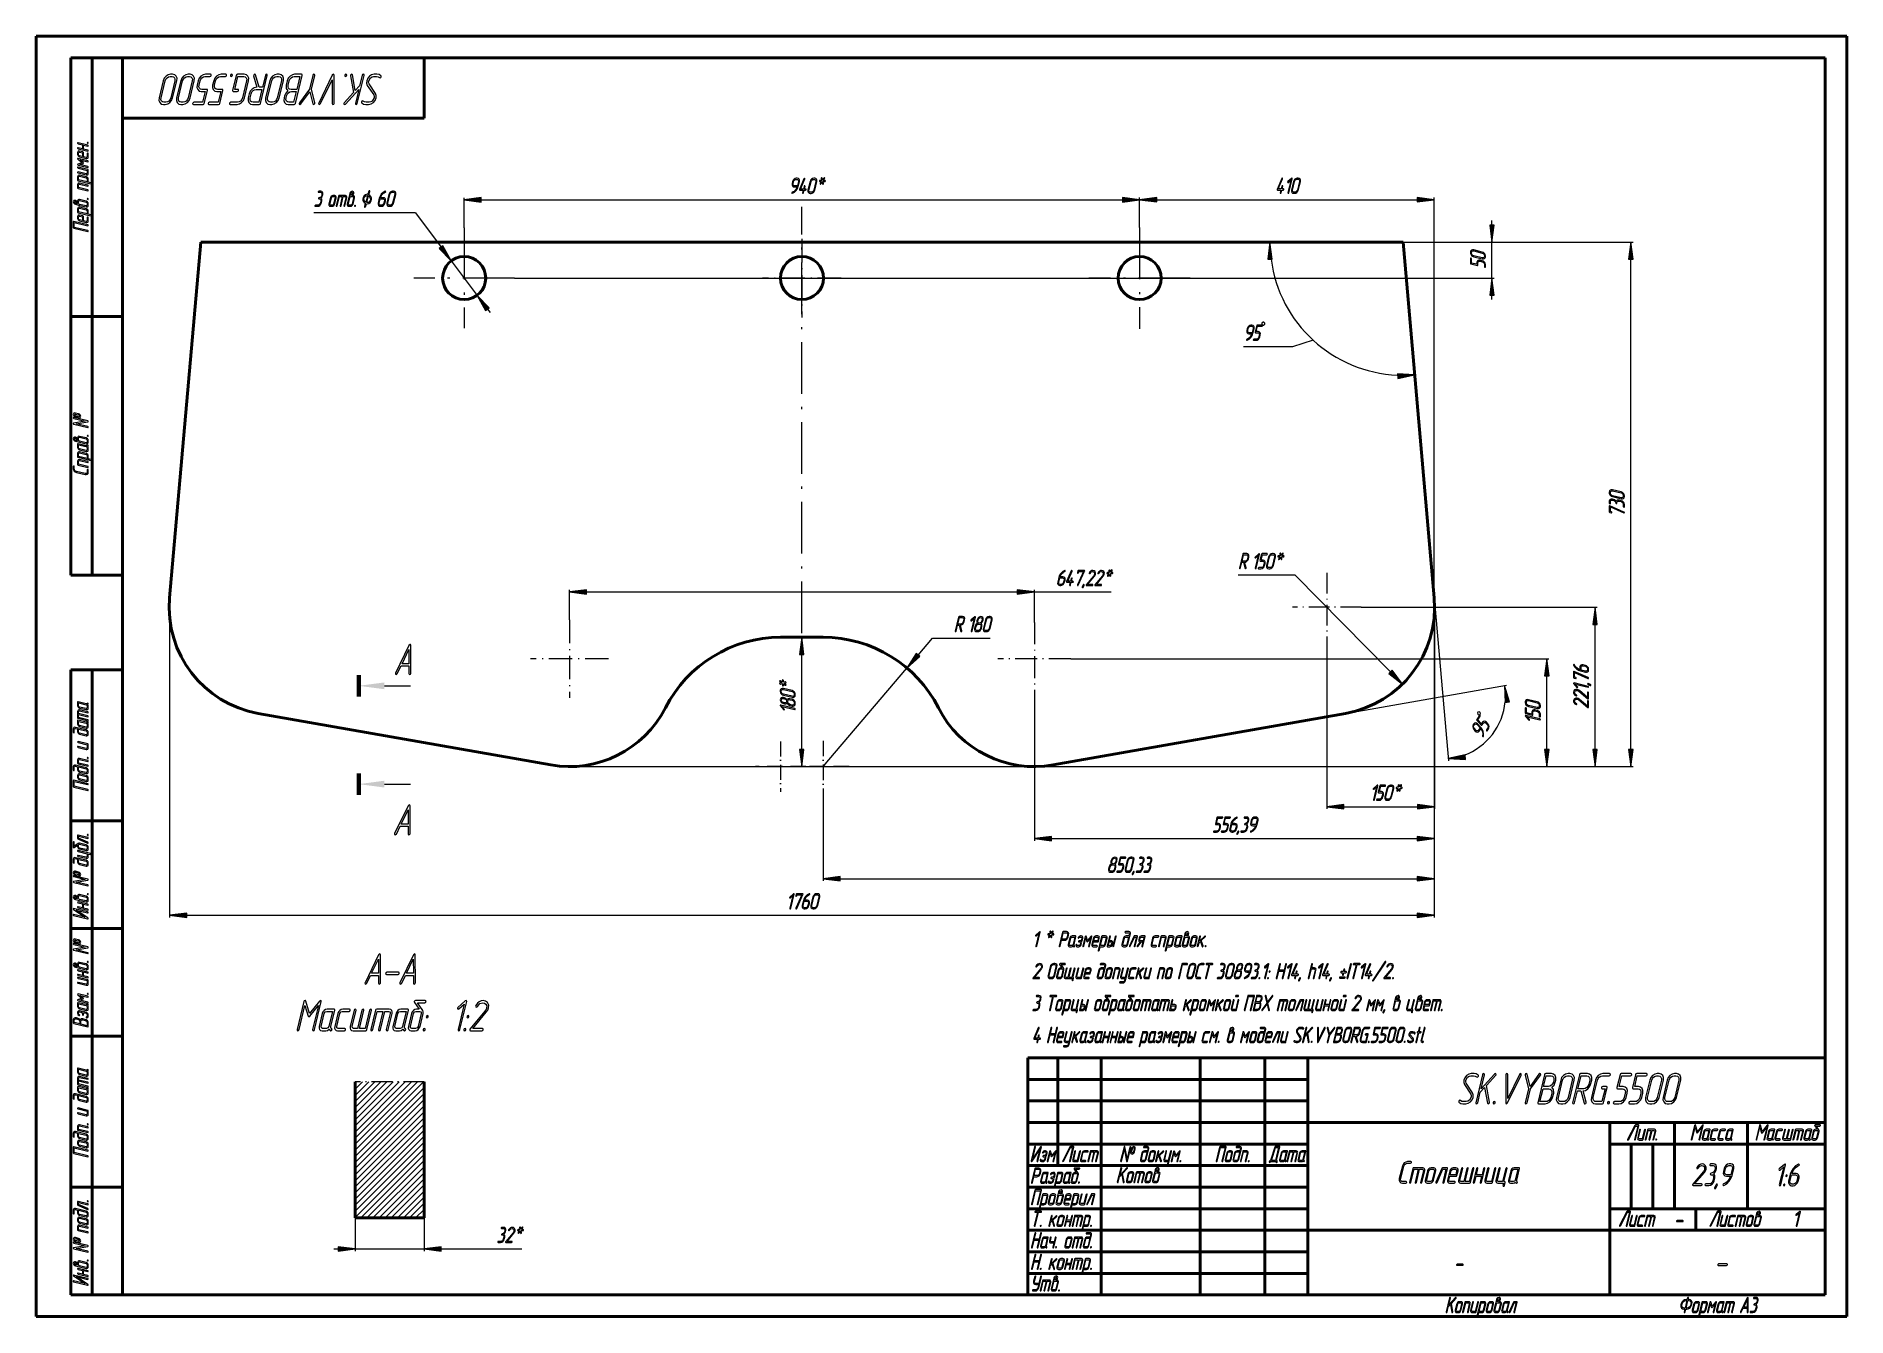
# Model space of a CAD drawing. Extents: x 0 to 420, y 0 to 297.
import ezdxf

# ---------------------------------------------------------------- set-up
doc = ezdxf.new("R2010")
doc.units = 0
doc.linetypes.add('DASHDOT', pattern=[18.5, 12, -3, 0.5, -3])

msp = doc.modelspace()

# ---------------------------------------------------------------- linework, layer by layer
at = {"color": 7, "lineweight": 50}
for p, q in [((0, 297), (0, 0)), ((420, 297), (0, 297)), ((20, 297), (0, 297)), ((420, 0), (420, 297)), ((8, 292), (8, 172)), ((8, 292), (20, 292)), ((13, 292), (13, 172)), ((415, 292), (20, 292)), ((20, 292), (20, 5)), ((90, 292), (90, 278)), ((415, 5), (415, 292)), ((90, 278), (20, 278)), ((30.95, 166.69), (38.17, 249.22)), ((38.17, 249.22), (317.06, 249.22)), ((324.28, 166.69), (317.06, 249.22)), ((8, 232), (20, 232)), ((8, 172), (20, 172)), ((177.62, 157.55), (172.67, 157.55)), ((177.62, 157.55), (182.56, 157.55)), ((8, 5), (8, 150)), ((8, 150), (20, 150)), ((13, 5), (13, 150)), ((119.34, 127.93), (51.51, 139.89)), ((235.89, 127.93), (303.72, 139.89)), ((8, 115), (20, 115)), ((8, 90), (20, 90)), ((8, 65), (20, 65)), ((230, 5), (230, 60)), ((230, 60), (415, 60)), ((237, 35), (237, 60)), ((247, 5), (247, 60)), ((270, 5), (270, 60)), ((285, 5), (285, 60)), ((295, 5), (295, 60)), ((415, 60), (415, 5)), ((230, 55), (295, 55)), ((74.01, 22.86), (74.01, 54.39)), ((90.01, 22.86), (90.01, 54.39)), ((230, 50), (295, 50)), ((230, 45), (295, 45)), ((295, 45), (415, 45)), ((365, 5), (365, 45)), ((380, 25), (380, 45)), ((397, 25), (397, 45)), ((230, 40), (295, 40)), ((230, 40), (295, 40)), ((365, 40), (415, 40)), ((370, 25), (370, 40)), ((375, 25), (375, 40)), ((230, 35), (295, 35)), ((230, 35), (295, 35)), ((8, 30), (20, 30)), ((230, 30), (295, 30)), ((74.01, 22.86), (90.01, 22.86)), ((230, 25), (295, 25)), ((365, 25), (415, 25)), ((385, 20), (385, 25)), ((230, 20), (295, 20)), ((295, 20), (415, 20)), ((230, 15), (295, 15)), ((230, 10), (295, 10)), ((8, 5), (20, 5)), ((20, 5), (415, 5)), ((230, 5), (415, 5)), ((0, 0), (420, 0))]:
    msp.add_line(p, q, dxfattribs=at)
at = {"color": 7, "lineweight": 13}
for p, q in [((99.28, 252.54), (99.28, 259.54)), ((103.25, 259.04), (251.98, 259.04)), ((255.95, 252.65), (255.95, 259.56)), ((255.95, 252.65), (255.95, 259.54)), ((259.92, 259.06), (320.32, 259.06)), ((324.28, 166.69), (324.28, 259.56)), ((87.95, 256.04), (64.38, 256.04)), ((87.95, 256.04), (93.91, 248.07)), ((337.69, 253.19), (337.69, 254.22)), ((317.06, 249.22), (370.41, 249.22)), ((317.06, 249.22), (338.19, 249.22)), ((337.69, 240.89), (337.69, 249.22)), ((96.29, 244.89), (102.28, 236.88)), ((369.91, 131.52), (369.91, 245.26)), ((110.94, 240.89), (338.19, 240.89)), ((337.69, 235.89), (337.69, 236.92)), ((104.65, 233.71), (105.27, 232.88)), ((291.44, 224.96), (280.05, 224.96)), ((296.21, 226.47), (291.44, 224.96)), ((123.68, 161.6), (123.68, 168.57)), ((127.65, 168.07), (227.59, 168.07)), ((231.55, 161.01), (231.55, 168.57)), ((231.55, 168.07), (249.35, 168.07)), ((292.03, 171.96), (278.83, 171.96)), ((314.15, 149.54), (292.03, 171.96)), ((30.95, 166.69), (30.95, 92.57)), ((307.36, 164.51), (362.11, 164.51)), ((324.28, 166.69), (324.28, 92.57)), ((324.28, 166.69), (327.59, 128.91)), ((324.28, 166.69), (324.28, 101.04)), ((324.28, 166.69), (324.28, 110.35)), ((324.38, 164.51), (324.38, 117.76)), ((361.61, 131.52), (361.61, 160.55)), ((204.56, 153.43), (207.91, 157.37)), ((207.91, 157.37), (221.32, 157.37)), ((299.38, 156.53), (299.38, 117.76)), ((177.58, 131.52), (177.58, 153.59)), ((240.01, 152.55), (350.92, 152.55)), ((182.56, 127.55), (201.99, 150.41)), ((350.42, 131.52), (350.42, 148.59)), ((80.76, 146.3), (86.81, 146.3)), ((231.55, 144.1), (231.55, 110.35)), ((303.72, 139.89), (341.07, 146.48)), ((123.68, 127.55), (370.41, 127.55)), ((231.55, 127.55), (362.11, 127.55)), ((231.55, 127.55), (350.92, 127.55)), ((80.76, 123.49), (86.81, 123.49)), ((182.56, 121.55), (182.56, 101.04)), ((303.34, 118.26), (320.41, 118.26)), ((235.52, 110.85), (320.32, 110.85)), ((186.53, 101.54), (320.32, 101.54)), ((34.92, 93.07), (320.32, 93.07)), ((74.01, 38.54), (89.86, 54.39)), ((74.01, 39.96), (88.44, 54.39)), ((74.01, 41.37), (87.03, 54.39)), ((74.01, 42.79), (85.61, 54.39)), ((74.01, 44.2), (84.2, 54.39)), ((74.01, 45.61), (82.79, 54.39)), ((74.01, 47.03), (81.37, 54.39)), ((74.01, 48.44), (79.96, 54.39)), ((74.01, 49.86), (78.54, 54.39)), ((74.01, 51.27), (77.13, 54.39)), ((74.01, 52.69), (75.71, 54.39)), ((74.01, 54.1), (74.3, 54.39)), ((74.01, 37.13), (90.01, 53.13)), ((74.01, 35.71), (90.01, 51.71)), ((74.01, 34.3), (90.01, 50.3)), ((74.01, 32.89), (90.01, 48.89)), ((74.01, 31.47), (90.01, 47.47)), ((74.01, 30.06), (90.01, 46.06)), ((74.01, 28.64), (90.01, 44.64)), ((74.01, 27.23), (90.01, 43.23)), ((74.01, 25.82), (90.01, 41.82)), ((74.01, 24.4), (90.01, 40.4)), ((74.01, 22.99), (90.01, 38.99)), ((75.29, 22.86), (90.01, 37.57)), ((76.71, 22.86), (90.01, 36.16)), ((78.12, 22.86), (90.01, 34.74)), ((79.54, 22.86), (90.01, 33.33)), ((80.95, 22.86), (90.01, 31.92)), ((82.36, 22.86), (90.01, 30.5)), ((83.78, 22.86), (90.01, 29.09)), ((85.19, 22.86), (90.01, 27.67)), ((86.61, 22.86), (90.01, 26.26)), ((74.01, 22.86), (74.01, 15.16)), ((88.02, 22.86), (90.01, 24.84)), ((89.43, 22.86), (90.01, 23.43)), ((90.01, 22.86), (90.01, 15.16)), ((69.01, 15.66), (70.04, 15.66)), ((74.01, 15.66), (90.01, 15.66)), ((93.97, 15.66), (112.66, 15.66))]:
    msp.add_line(p, q, dxfattribs=at)
at = {"color": 7, "linetype": 'DASHDOT', "lineweight": 13}
for p, q in [((177.62, 158.5), (177.62, 257.42)), ((99.28, 252.54), (99.28, 229.24)), ((255.95, 252.65), (255.95, 229.12)), ((110.94, 240.89), (87.63, 240.89)), ((267.72, 240.89), (244.18, 240.89))]:
    msp.add_line(p, q, dxfattribs=at)
at = {"color": 7, "linetype": 'DASHDOT', "lineweight": 13, "ltscale": 0.456659}
for p, q in [((177.62, 250.02), (177.62, 231.75)), ((186.75, 240.89), (168.48, 240.89))]:
    msp.add_line(p, q, dxfattribs=at)
at = {"color": 7, "linetype": 'DASHDOT', "lineweight": 13, "ltscale": 0.399171}
msp.add_line((299.38, 172.5), (299.38, 156.53), dxfattribs=at)
at = {"color": 7, "linetype": 'DASHDOT', "lineweight": 13, "ltscale": 0.399172}
msp.add_line((307.36, 164.51), (291.39, 164.51), dxfattribs=at)
at = {"color": 7, "linetype": 'DASHDOT', "lineweight": 13, "ltscale": 0.452245}
for p, q in [((123.68, 161.6), (123.68, 143.51)), ((132.73, 152.55), (114.64, 152.55))]:
    msp.add_line(p, q, dxfattribs=at)
at = {"color": 7, "linetype": 'DASHDOT', "lineweight": 13, "ltscale": 0.422926}
for p, q in [((231.55, 161.01), (231.55, 144.1)), ((240.01, 152.55), (223.09, 152.55))]:
    msp.add_line(p, q, dxfattribs=at)
at = {"color": 7, "lineweight": 100}
for p, q in [((74.81, 148.8), (74.81, 143.8)), ((74.81, 120.99), (74.81, 125.99))]:
    msp.add_line(p, q, dxfattribs=at)
at = {"color": 7, "linetype": 'DASHDOT', "lineweight": 13, "ltscale": 0.292593}
for p, q in [((172.67, 133.41), (172.67, 121.7)), ((178.52, 127.55), (166.82, 127.55))]:
    msp.add_line(p, q, dxfattribs=at)
at = {"color": 7, "linetype": 'DASHDOT', "lineweight": 13, "ltscale": 0.300064}
msp.add_line((182.56, 133.56), (182.56, 121.55), dxfattribs=at)
at = {"color": 7, "linetype": 'DASHDOT', "lineweight": 13, "ltscale": 0.300063}
msp.add_line((188.56, 127.55), (176.56, 127.55), dxfattribs=at)
at = {"color": 7, "linetype": 'DASHDOT', "lineweight": 13, "ltscale": 0.4}
msp.add_line((90.01, 54.39), (74.01, 54.39), dxfattribs=at)
at = {"color": 7, "lineweight": 13}
for points in [[(29.47, 286.67), (28.5, 282.67), (28.46, 282.09), (28.64, 281.6), (29.01, 281.27), (29.5, 281.16), (29.95, 281.16), (30.5, 281.29), (31.02, 281.61), (31.42, 282.1), (31.65, 282.67), (32.62, 286.67), (32.66, 287.24), (32.47, 287.72), (32.12, 288.06), (31.63, 288.16), (31.18, 288.16), (30.64, 288.06), (30.11, 287.72), (29.71, 287.24)], [(29.92, 286.67), (30.09, 287.07), (30.35, 287.37), (30.7, 287.6), (31.06, 287.66), (31.51, 287.66), (31.84, 287.6), (32.07, 287.37), (32.19, 287.06), (32.17, 286.67), (31.2, 282.67), (31.05, 282.29), (30.78, 281.96), (30.44, 281.75), (30.07, 281.66), (29.62, 281.66), (29.29, 281.75), (29.05, 281.96), (28.93, 282.29), (28.95, 282.67)], [(33.51, 286.67), (32.54, 282.67), (32.51, 282.09), (32.68, 281.6), (33.05, 281.27), (33.54, 281.16), (33.99, 281.16), (34.54, 281.29), (35.06, 281.61), (35.46, 282.1), (35.69, 282.67), (36.66, 286.67), (36.71, 287.24), (36.51, 287.72), (36.16, 288.06), (35.68, 288.16), (35.23, 288.16), (34.68, 288.06), (34.16, 287.72), (33.75, 287.24)], [(33.96, 286.67), (34.13, 287.07), (34.4, 287.37), (34.75, 287.6), (35.11, 287.66), (35.56, 287.66), (35.88, 287.6), (36.11, 287.37), (36.24, 287.06), (36.21, 286.67), (35.24, 282.67), (35.1, 282.29), (34.82, 281.96), (34.48, 281.75), (34.11, 281.66), (33.66, 281.66), (33.34, 281.75), (33.1, 281.96), (32.98, 282.29), (33, 282.67)], [(37.56, 286.67), (37.33, 285.67), (37.29, 285.09), (37.46, 284.61), (37.82, 284.28), (38.3, 284.17), (39.2, 284.17), (38.61, 281.66), (36.59, 281.66), (36.39, 281.58), (36.29, 281.42), (36.32, 281.24), (36.47, 281.16), (38.72, 281.16), (38.9, 281.23), (38.99, 281.42), (39.72, 284.42), (39.71, 284.61), (39.56, 284.67), (38.43, 284.67), (38.11, 284.74), (37.86, 284.96), (37.75, 285.29), (37.78, 285.67), (38.02, 286.67), (38.17, 287.06), (38.44, 287.37), (38.79, 287.6), (39.15, 287.66), (40.28, 287.66), (40.47, 287.74), (40.57, 287.92), (40.55, 288.09), (40.4, 288.16), (39.27, 288.16), (38.73, 288.06), (38.21, 287.72), (37.8, 287.24)], [(41.17, 286.67), (40.93, 285.67), (40.89, 285.09), (41.06, 284.61), (41.42, 284.28), (41.9, 284.17), (42.81, 284.17), (42.21, 281.66), (40.19, 281.66), (40, 281.58), (39.89, 281.42), (39.92, 281.24), (40.07, 281.16), (42.32, 281.16), (42.5, 281.23), (42.59, 281.42), (43.32, 284.42), (43.31, 284.61), (43.16, 284.67), (42.03, 284.67), (41.71, 284.74), (41.46, 284.96), (41.35, 285.29), (41.38, 285.67), (41.62, 286.67), (41.77, 287.06), (42.04, 287.37), (42.39, 287.6), (42.75, 287.66), (43.88, 287.66), (44.07, 287.74), (44.17, 287.92), (44.15, 288.09), (44, 288.16), (42.87, 288.16), (42.34, 288.06), (41.81, 287.72), (41.41, 287.24)], [(46.41, 287.92), (45.56, 284.42), (45.58, 284.23), (45.72, 284.17), (46.62, 284.17), (46.81, 284.25), (46.9, 284.42), (46.89, 284.6), (46.75, 284.67), (46.08, 284.67), (46.79, 287.66), (48.15, 287.66), (48.47, 287.6), (48.7, 287.37), (48.83, 287.06), (48.8, 286.67), (47.83, 282.67), (47.69, 282.29), (47.41, 281.96), (47.07, 281.75), (46.7, 281.66), (45.13, 281.66), (44.93, 281.58), (44.83, 281.42), (44.86, 281.24), (45.01, 281.16), (46.58, 281.16), (47.13, 281.29), (47.65, 281.61), (48.06, 282.1), (48.29, 282.67), (49.25, 286.67), (49.3, 287.24), (49.11, 287.72), (48.76, 288.06), (48.27, 288.16), (46.69, 288.16), (46.51, 288.1)], [(45.23, 287.66), (45.41, 287.74), (45.51, 287.92), (45.49, 288.09), (45.35, 288.16), (45.15, 288.08), (45.06, 287.92), (45.08, 287.73)], [(51.19, 285.16), (51.13, 285.16), (50.59, 285.05), (50.07, 284.72), (49.66, 284.24), (49.42, 283.67), (49.18, 282.67), (49.14, 282.09), (49.32, 281.6), (49.69, 281.27), (50.17, 281.16), (51.75, 281.16), (51.93, 281.23), (52.03, 281.42), (53.6, 287.92), (53.57, 288.1), (53.43, 288.16), (53.25, 288.1), (53.15, 287.92), (52.48, 285.16), (51.7, 285.16), (50.89, 288.04), (50.84, 288.14), (50.74, 288.16), (50.56, 288.09), (50.45, 287.92), (50.44, 287.78)], [(54.19, 286.67), (53.22, 282.67), (53.19, 282.09), (53.36, 281.6), (53.73, 281.27), (54.22, 281.16), (54.67, 281.16), (55.22, 281.29), (55.74, 281.61), (56.14, 282.1), (56.37, 282.67), (57.34, 286.67), (57.39, 287.24), (57.19, 287.72), (56.84, 288.06), (56.35, 288.16), (55.9, 288.16), (55.36, 288.06), (54.83, 287.72), (54.43, 287.24)], [(54.64, 286.67), (54.81, 287.07), (55.07, 287.37), (55.42, 287.6), (55.78, 287.66), (56.23, 287.66), (56.56, 287.6), (56.79, 287.37), (56.92, 287.06), (56.89, 286.67), (55.92, 282.67), (55.77, 282.29), (55.5, 281.96), (55.16, 281.75), (54.79, 281.66), (54.34, 281.66), (54.01, 281.75), (53.78, 281.96), (53.66, 282.29), (53.67, 282.67)], [(61.52, 288.16), (59.95, 288.16), (59.43, 288.05), (58.91, 287.71), (58.47, 287.23), (58.23, 286.67), (57.99, 285.67), (58, 284.88), (58.4, 284.33), (57.9, 283.81), (57.62, 283.17), (57.5, 282.67), (57.46, 282.08), (57.63, 281.6), (58, 281.27), (58.48, 281.16), (59.84, 281.16), (60.02, 281.23), (60.11, 281.42), (61.69, 287.92), (61.68, 288.1)], [(61.17, 287.66), (60.45, 284.67), (59.11, 284.67), (58.79, 284.74), (58.54, 284.96), (58.42, 285.29), (58.44, 285.67), (58.68, 286.67), (58.85, 287.07), (59.12, 287.37), (59.47, 287.6), (59.83, 287.66)], [(63.83, 284.73), (64.61, 287.92), (64.57, 288.1), (64.43, 288.16), (64.26, 288.1), (64.16, 287.92), (63.38, 284.73), (61.07, 281.54), (61.01, 281.41), (61.03, 281.23), (61.18, 281.16), (61.4, 281.3), (63.46, 284.13), (64.16, 281.3), (64.31, 281.16), (64.51, 281.23), (64.61, 281.41), (64.62, 281.54)], [(65.54, 281.49), (65.52, 281.42), (65.55, 281.24), (65.68, 281.17), (65.83, 281.22), (65.94, 281.36), (68.64, 286.91), (68.66, 281.36), (68.71, 281.22), (68.82, 281.17), (69.01, 281.24), (69.11, 281.42), (69.12, 281.49), (69.1, 287.94), (69.06, 288.11), (68.94, 288.16), (68.67, 287.94)], [(75.02, 285.49), (74.01, 284.38), (73.36, 288.02), (73.3, 288.13), (73.2, 288.16), (73.03, 288.09), (72.91, 287.93), (72.91, 287.88), (72.91, 287.8), (73.6, 283.93), (71.42, 281.56), (71.33, 281.42), (71.38, 281.23), (71.51, 281.16), (71.71, 281.26), (74.82, 284.66), (74.04, 281.42), (74.07, 281.23), (74.21, 281.16), (74.39, 281.23), (74.49, 281.42), (76.06, 287.92), (76.04, 288.1), (75.9, 288.16), (75.71, 288.1), (75.61, 287.92)], [(71.74, 287.66), (71.92, 287.74), (72.02, 287.92), (72, 288.09), (71.86, 288.16), (71.66, 288.08), (71.57, 287.92), (71.59, 287.73)], [(75.51, 281.52), (75.94, 281.25), (76.45, 281.16), (77.11, 281.16), (77.69, 281.29), (78.21, 281.63), (78.61, 282.11), (78.83, 282.67), (78.87, 283.23), (78.69, 283.72), (77.21, 285.95), (77.1, 286.29), (77.12, 286.66), (77.55, 287.36), (77.91, 287.59), (78.27, 287.66), (78.92, 287.66), (79.31, 287.6), (79.63, 287.39), (79.75, 287.35), (79.92, 287.44), (80.03, 287.61), (80.03, 287.72), (79.98, 287.8), (79.56, 288.08), (79.04, 288.16), (78.39, 288.16), (77.81, 288.05), (77.29, 287.7), (76.9, 287.23), (76.67, 286.67), (76.64, 286.11), (76.81, 285.6), (78.28, 283.37), (78.4, 283.05), (78.38, 282.67), (77.95, 281.96), (77.62, 281.75), (77.23, 281.66), (76.57, 281.66), (76.18, 281.74), (75.86, 281.94), (75.74, 281.98), (75.57, 281.9), (75.45, 281.73), (75.46, 281.6)], [(52.36, 284.66), (51.64, 281.66), (50.29, 281.66), (49.97, 281.75), (49.73, 281.96), (49.61, 282.29), (49.63, 282.67), (49.87, 283.67), (50.04, 284.06), (50.31, 284.38), (50.65, 284.59), (51.01, 284.66)], [(60.32, 284.17), (59.72, 281.66), (58.6, 281.66), (58.28, 281.75), (58.04, 281.96), (57.93, 282.29), (57.95, 282.67), (58.07, 283.17), (58.23, 283.56), (58.5, 283.87), (58.85, 284.1), (59.2, 284.17)], [(10.7, 271.78), (10.7, 270.88), (9.71, 271.12), (9.61, 271.11), (9.58, 271.04), (9.62, 270.95), (9.71, 270.9), (11.96, 270.35), (12.05, 270.37), (12.08, 270.43), (12.05, 270.53), (11.96, 270.58), (10.96, 270.82), (10.96, 271.72), (11.96, 271.48), (12.05, 271.49), (12.08, 271.56), (12.05, 271.65), (11.96, 271.7), (9.71, 272.24), (9.61, 272.23), (9.58, 272.16), (9.62, 272.08), (9.71, 272.02)], [(10.96, 269.02), (10.96, 270.03), (10.92, 270.12), (10.83, 270.17), (10.08, 270.36), (9.89, 270.37), (9.73, 270.31), (9.62, 270.19), (9.58, 270.02), (9.58, 269.57), (9.62, 269.38), (9.73, 269.22), (9.9, 269.08), (10.08, 269.01), (11.58, 268.64), (11.78, 268.63), (11.94, 268.69), (12.05, 268.8), (12.08, 268.97), (12.08, 269.76), (12.04, 269.85), (11.96, 269.9), (11.87, 269.89), (11.83, 269.82), (11.83, 269.03), (11.76, 268.89), (11.58, 268.87)], [(10.7, 269.08), (10.08, 269.23), (9.91, 269.34), (9.83, 269.51), (9.83, 269.96), (9.91, 270.11), (10.08, 270.13), (10.7, 269.98)], [(11.83, 272.3), (11.87, 272.2), (11.96, 272.15), (12.05, 272.16), (12.08, 272.24), (12.04, 272.33), (11.96, 272.38), (11.87, 272.37)], [(11.96, 268.1), (9.71, 268.65), (9.61, 268.63), (9.58, 268.57), (9.64, 268.46), (10.6, 267.64), (9.64, 267.3), (9.59, 267.26), (9.58, 267.22), (9.62, 267.13), (9.71, 267.07), (11.96, 266.53), (12.05, 266.54), (12.08, 266.61), (12.05, 266.7), (11.96, 266.75), (10.12, 267.2), (10.9, 267.48), (10.98, 267.56), (10.9, 267.67), (10.12, 268.33), (11.96, 267.88), (12.05, 267.89), (12.08, 267.96), (12.05, 268.05)], [(11.96, 266.08), (9.71, 266.62), (9.61, 266.61), (9.58, 266.54), (9.62, 266.46), (9.71, 266.4), (11.83, 265.88), (11.83, 265.21), (11.76, 265.07), (11.58, 265.05), (9.71, 265.5), (9.61, 265.48), (9.58, 265.41), (9.62, 265.33), (9.71, 265.27), (11.58, 264.82), (11.78, 264.81), (11.94, 264.87), (12.05, 264.98), (12.08, 265.15), (12.08, 265.94), (12.05, 266.03)], [(12.08, 263.13), (12.08, 263.8), (12.05, 263.98), (11.94, 264.16), (11.58, 264.37), (10.08, 264.73), (9.89, 264.74), (9.73, 264.68), (9.62, 264.56), (9.58, 264.41), (9.58, 263.61), (9.61, 263.52), (9.71, 263.47), (12.96, 262.69), (13.05, 262.7), (13.08, 262.77), (13.05, 262.85), (12.96, 262.91)], [(11.96, 262.48), (10.08, 262.93), (9.89, 262.94), (9.73, 262.88), (9.62, 262.76), (9.58, 262.6), (9.58, 261.81), (9.61, 261.72), (9.71, 261.67), (11.96, 261.13), (12.05, 261.14), (12.08, 261.21), (12.05, 261.3), (11.96, 261.35), (9.83, 261.87), (9.83, 262.54), (9.91, 262.68), (10.08, 262.71), (11.96, 262.25), (12.05, 262.26), (12.08, 262.33), (12.05, 262.43)], [(11.84, 263.19), (9.83, 263.67), (9.83, 264.35), (9.91, 264.48), (10.08, 264.51), (11.58, 264.14), (11.76, 264.03), (11.84, 263.86)], [(66.05, 259.46), (66.3, 259.72), (66.44, 260.04), (66.5, 260.29), (66.52, 260.58), (66.44, 260.82), (66.26, 260.99), (66.01, 261.04), (65.56, 261.04), (65.47, 261), (65.42, 260.91), (65.42, 260.83), (65.5, 260.79), (65.95, 260.79), (66.11, 260.75), (66.23, 260.64), (66.29, 260.48), (66.28, 260.29), (66.22, 260.04), (66.14, 259.84), (66, 259.69), (65.83, 259.57), (65.65, 259.54), (65.56, 259.5), (65.5, 259.41), (65.52, 259.33), (65.59, 259.29), (65.7, 259.29), (65.87, 259.25), (65.99, 259.14), (66.04, 258.98), (66.03, 258.79), (65.91, 258.29), (65.83, 258.09), (65.7, 257.94), (65.52, 257.82), (65.34, 257.79), (64.77, 257.79), (64.68, 257.75), (64.63, 257.66), (64.64, 257.58), (64.71, 257.54), (65.28, 257.54), (65.55, 257.59), (65.81, 257.76), (66.01, 258), (66.13, 258.29), (66.25, 258.79), (66.24, 259.18)], [(73.22, 260.04), (73.35, 260.13), (73.47, 260.23), (73.59, 260.39), (73.62, 260.45), (73.65, 260.54), (73.66, 260.75), (73.6, 260.91), (73.48, 261.01), (73.32, 261.04), (72.98, 260.91), (72.83, 260.75), (72.75, 260.54), (72.51, 259.54), (72.15, 258.04), (72.13, 257.85), (72.2, 257.69), (72.31, 257.58), (72.48, 257.54), (72.93, 257.54), (73.11, 257.58), (73.28, 257.69), (73.5, 258.04), (73.86, 259.54), (73.87, 259.73), (73.81, 259.9), (73.69, 260), (73.53, 260.04)], [(72.86, 260.04), (72.98, 260.54), (73.09, 260.72), (73.26, 260.79), (73.4, 260.72), (73.42, 260.54), (73.38, 260.45), (73.33, 260.39), (73.29, 260.36), (73.06, 260.17)], [(76.34, 258.23), (76.13, 257.49), (76.12, 257.44), (76.16, 257.35), (76.25, 257.31), (76.37, 257.41), (76.59, 258.15), (76.67, 258.13), (76.78, 258.13), (77.16, 258.21), (77.48, 258.45), (77.71, 258.81), (77.79, 259.22), (77.74, 259.52), (77.63, 259.82), (77.42, 260.07), (77.19, 260.22), (77.39, 260.96), (77.4, 261), (77.37, 261.1), (77.27, 261.13), (77.16, 261.03), (76.94, 260.31), (76.83, 260.32), (76.78, 260.32), (76.38, 260.23), (76.05, 259.98), (75.83, 259.62), (75.76, 259.22), (75.8, 258.91), (75.92, 258.63), (76.1, 258.4)], [(79.59, 259.4), (79.31, 258.29), (79.29, 258), (79.39, 257.76), (79.56, 257.59), (79.81, 257.54), (80.03, 257.54), (80.3, 257.59), (80.57, 257.76), (80.77, 258), (80.89, 258.29), (81.01, 258.79), (81.03, 259.08), (80.94, 259.32), (80.76, 259.49), (80.52, 259.54), (79.85, 259.54), (79.99, 259.89), (80.21, 260.22), (80.56, 260.57), (80.76, 260.7), (80.97, 260.8), (81.04, 260.85), (81.07, 260.91), (81.06, 261), (80.99, 261.04), (80.95, 261.03), (80.47, 260.76), (80.05, 260.36), (79.76, 259.9)], [(82.91, 258.29), (83.39, 260.29), (83.41, 260.58), (83.33, 260.82), (83.14, 260.99), (82.9, 261.04), (82.67, 261.04), (82.39, 260.98), (82.14, 260.82), (81.93, 260.57), (81.82, 260.29), (81.34, 258.29), (81.31, 258), (81.41, 257.76), (81.58, 257.59), (81.83, 257.54), (82.05, 257.54), (82.33, 257.59), (82.59, 257.76), (82.79, 258)], [(82.68, 258.29), (82.6, 258.09), (82.47, 257.94), (82.29, 257.82), (82.11, 257.79), (81.89, 257.79), (81.73, 257.82), (81.61, 257.94), (81.55, 258.09), (81.56, 258.29), (82.04, 260.29), (82.12, 260.48), (82.26, 260.64), (82.43, 260.75), (82.61, 260.79), (82.84, 260.79), (83, 260.75), (83.12, 260.64), (83.18, 260.48), (83.17, 260.29)], [(176.78, 262.18), (177.05, 263.29), (177.07, 263.58), (176.98, 263.82), (176.79, 263.99), (176.55, 264.04), (176.32, 264.04), (176.05, 263.98), (175.79, 263.82), (175.59, 263.57), (175.47, 263.29), (175.35, 262.79), (175.33, 262.5), (175.42, 262.26), (175.6, 262.09), (175.85, 262.04), (176.52, 262.04), (176.37, 261.69), (176.15, 261.36), (175.8, 261.01), (175.6, 260.88), (175.39, 260.78), (175.32, 260.74), (175.29, 260.67), (175.3, 260.58), (175.36, 260.54), (175.41, 260.55), (175.89, 260.82), (176.31, 261.22), (176.6, 261.68)], [(176.58, 262.29), (175.91, 262.29), (175.74, 262.32), (175.62, 262.44), (175.56, 262.6), (175.58, 262.79), (175.7, 263.29), (175.78, 263.48), (175.91, 263.64), (176.08, 263.75), (176.26, 263.79), (176.49, 263.79), (176.66, 263.75), (176.78, 263.64), (176.83, 263.48), (176.82, 263.29)], [(178.19, 261.54), (178.35, 262.17), (178.33, 262.26), (178.27, 262.29), (178.18, 262.26), (178.12, 262.17), (177.97, 261.54), (177.32, 261.54), (178.31, 263.89), (178.32, 263.92), (178.3, 264.01), (178.23, 264.04), (178.16, 264.02), (178.1, 263.94), (177.05, 261.44), (177.04, 261.41), (177.05, 261.33), (177.12, 261.29), (177.91, 261.29), (177.76, 260.67), (177.77, 260.57), (177.84, 260.54), (177.93, 260.57), (177.98, 260.67), (178.13, 261.29), (178.48, 261.29), (178.57, 261.33), (178.62, 261.42), (178.61, 261.51), (178.54, 261.54)], [(180.61, 261.29), (181.09, 263.29), (181.11, 263.58), (181.02, 263.82), (180.84, 263.99), (180.59, 264.04), (180.37, 264.04), (180.09, 263.98), (179.83, 263.82), (179.63, 263.57), (179.52, 263.29), (179.03, 261.29), (179.01, 261), (179.11, 260.76), (179.28, 260.59), (179.53, 260.54), (179.75, 260.54), (180.02, 260.59), (180.29, 260.76), (180.49, 261)], [(180.38, 261.29), (180.3, 261.09), (180.17, 260.94), (179.99, 260.82), (179.81, 260.79), (179.59, 260.79), (179.42, 260.82), (179.31, 260.94), (179.24, 261.1), (179.26, 261.29), (179.74, 263.29), (179.82, 263.48), (179.95, 263.64), (180.12, 263.75), (180.31, 263.79), (180.53, 263.79), (180.69, 263.75), (180.81, 263.64), (180.87, 263.48), (180.87, 263.29)], [(182.57, 263.54), (182.88, 263.98), (182.91, 264.04), (182.89, 264.13), (182.82, 264.17), (182.71, 264.09), (182.43, 263.7), (182.35, 264.09), (182.26, 264.17), (182.17, 264.13), (182.12, 264.04), (182.12, 263.98), (182.21, 263.54), (181.8, 263.54), (181.71, 263.5), (181.67, 263.42), (181.67, 263.33), (181.74, 263.29), (182.15, 263.29), (181.85, 262.85), (181.82, 262.79), (181.83, 262.7), (181.91, 262.67), (182.02, 262.74), (182.3, 263.14), (182.38, 262.74), (182.46, 262.67), (182.56, 262.7), (182.61, 262.79), (182.61, 262.85), (182.51, 263.29), (182.92, 263.29), (183.02, 263.33), (183.07, 263.42), (183.05, 263.51), (182.98, 263.54)], [(289.01, 261.56), (289.16, 262.19), (289.15, 262.28), (289.08, 262.31), (288.99, 262.28), (288.94, 262.19), (288.78, 261.56), (288.13, 261.56), (289.12, 263.91), (289.13, 263.94), (289.12, 264.03), (289.05, 264.06), (288.97, 264.04), (288.92, 263.96), (287.86, 261.46), (287.86, 261.43), (287.87, 261.35), (287.94, 261.31), (288.72, 261.31), (288.57, 260.69), (288.59, 260.59), (288.66, 260.56), (288.75, 260.59), (288.8, 260.69), (288.95, 261.31), (289.29, 261.31), (289.38, 261.35), (289.43, 261.44), (289.42, 261.53), (289.35, 261.56)], [(290.59, 260.69), (291.38, 263.94), (291.37, 264.03), (291.29, 264.06), (291.21, 264.02), (290.36, 263.28), (290.3, 263.19), (290.32, 263.1), (290.39, 263.06), (290.47, 263.1), (291.08, 263.64), (290.37, 260.69), (290.39, 260.59), (290.45, 260.56), (290.54, 260.59)], [(292.77, 261.31), (293.25, 263.31), (293.27, 263.6), (293.19, 263.84), (293, 264.01), (292.76, 264.06), (292.53, 264.06), (292.26, 264), (292, 263.84), (291.79, 263.59), (291.68, 263.31), (291.2, 261.31), (291.17, 261.02), (291.27, 260.78), (291.44, 260.62), (291.69, 260.56), (291.91, 260.56), (292.19, 260.62), (292.45, 260.78), (292.65, 261.02)], [(292.55, 261.31), (292.46, 261.11), (292.33, 260.96), (292.15, 260.85), (291.97, 260.81), (291.75, 260.81), (291.59, 260.85), (291.47, 260.96), (291.41, 261.12), (291.42, 261.31), (291.91, 263.31), (291.98, 263.5), (292.12, 263.67), (292.29, 263.77), (292.47, 263.81), (292.7, 263.81), (292.86, 263.77), (292.98, 263.67), (293.04, 263.5), (293.03, 263.31)], [(9.58, 258.47), (9.49, 258.6), (9.39, 258.72), (9.23, 258.84), (9.17, 258.87), (9.08, 258.9), (8.87, 258.91), (8.71, 258.85), (8.62, 258.73), (8.59, 258.57), (8.71, 258.23), (8.87, 258.08), (9.08, 258), (10.08, 257.76), (11.58, 257.4), (11.77, 257.38), (11.93, 257.45), (12.05, 257.56), (12.08, 257.73), (12.08, 258.18), (12.05, 258.36), (11.93, 258.53), (11.58, 258.75), (10.08, 259.11), (9.89, 259.12), (9.73, 259.06), (9.62, 258.94), (9.58, 258.78)], [(9.58, 258.11), (9.08, 258.23), (8.9, 258.34), (8.83, 258.51), (8.9, 258.65), (9.08, 258.67), (9.17, 258.63), (9.24, 258.58), (9.27, 258.54), (9.45, 258.31)], [(12.08, 255.7), (12.08, 256.38), (12.05, 256.56), (11.94, 256.73), (11.58, 256.95), (10.08, 257.31), (9.89, 257.32), (9.73, 257.26), (9.62, 257.14), (9.58, 256.98), (9.58, 256.19), (9.61, 256.1), (9.71, 256.05), (12.96, 255.26), (13.05, 255.28), (13.08, 255.35), (13.05, 255.43), (12.96, 255.49)], [(11.58, 258.52), (11.76, 258.41), (11.83, 258.24), (11.83, 257.79), (11.76, 257.65), (11.58, 257.62), (10.08, 257.99), (9.91, 258.09), (9.83, 258.27), (9.83, 258.72), (9.91, 258.86), (10.08, 258.88)], [(11.84, 255.76), (9.83, 256.25), (9.83, 256.92), (9.91, 257.06), (10.08, 257.08), (11.58, 256.72), (11.76, 256.61), (11.84, 256.44)], [(11.83, 259.25), (11.87, 259.16), (11.96, 259.11), (12.05, 259.11), (12.08, 259.19), (12.04, 259.29), (11.96, 259.33), (11.87, 259.32)], [(69.22, 258.04), (69.59, 259.54), (69.6, 259.73), (69.54, 259.9), (69.42, 260), (69.26, 260.04), (68.8, 260.04), (68.62, 260), (68.45, 259.89), (68.31, 259.73), (68.24, 259.54), (67.87, 258.04), (67.86, 257.84), (67.92, 257.69), (68.03, 257.57), (68.2, 257.54), (68.65, 257.54), (68.83, 257.57), (69.01, 257.69), (69.14, 257.84)], [(69, 258.04), (68.89, 257.86), (68.71, 257.79), (68.26, 257.79), (68.12, 257.86), (68.1, 258.04), (68.46, 259.54), (68.57, 259.72), (68.74, 259.79), (69.2, 259.79), (69.34, 259.72), (69.36, 259.54)], [(71, 259.79), (70.48, 257.66), (70.49, 257.57), (70.57, 257.54), (70.66, 257.57), (70.71, 257.66), (71.22, 259.79), (71.67, 259.79), (71.81, 259.72), (71.83, 259.54), (71.38, 257.66), (71.4, 257.57), (71.47, 257.54), (71.55, 257.57), (71.6, 257.66), (72.06, 259.54), (72.07, 259.73), (72.01, 259.9), (71.89, 260), (71.73, 260.04), (70.27, 260.04), (70.18, 260.01), (70.13, 259.92), (69.58, 257.66), (69.6, 257.57), (69.67, 257.54), (69.76, 257.57), (69.81, 257.66), (70.32, 259.79)], [(73.27, 258.04), (73.17, 257.86), (72.99, 257.79), (72.54, 257.79), (72.4, 257.86), (72.37, 258.04), (72.74, 259.54), (72.84, 259.72), (73.02, 259.79), (73.47, 259.79), (73.61, 259.72), (73.63, 259.54)], [(74, 257.79), (73.91, 257.75), (73.86, 257.66), (73.87, 257.58), (73.94, 257.54), (74.04, 257.58), (74.08, 257.66), (74.07, 257.76)], [(76.43, 258.49), (76.12, 258.8), (76.01, 259.22), (76.01, 259.29), (76.03, 259.39), (76.07, 259.54), (76.24, 259.81), (76.48, 259.98), (76.78, 260.04), (76.87, 260.04)], [(77.11, 259.97), (77.42, 259.65), (77.53, 259.22), (77.48, 258.9), (77.31, 258.64), (77.07, 258.46), (76.78, 258.4), (76.66, 258.41)], [(79.78, 259.29), (80.46, 259.29), (80.62, 259.25), (80.74, 259.14), (80.8, 258.98), (80.78, 258.79), (80.66, 258.29), (80.58, 258.09), (80.45, 257.94), (80.28, 257.82), (80.09, 257.79), (79.87, 257.79), (79.71, 257.82), (79.59, 257.94), (79.53, 258.09), (79.54, 258.29)], [(103.25, 259.57), (99.28, 259.04), (103.25, 258.52)], [(251.98, 258.52), (255.95, 259.04), (251.98, 259.57)], [(259.92, 259.59), (255.95, 259.06), (259.92, 258.54)], [(320.32, 258.54), (324.28, 259.06), (320.32, 259.59)], [(11.96, 253.26), (8.71, 254.04), (8.62, 254.04), (8.58, 253.96), (8.58, 252.61), (8.62, 252.52), (8.71, 252.47), (11.96, 251.68), (12.05, 251.7), (12.08, 251.76), (12.05, 251.86), (11.96, 251.91), (8.83, 252.66), (8.83, 253.79), (11.96, 253.03), (12.05, 253.05), (12.08, 253.12), (12.05, 253.21)], [(10.96, 254.17), (10.96, 255.18), (10.92, 255.27), (10.83, 255.32), (10.08, 255.51), (9.89, 255.52), (9.73, 255.46), (9.62, 255.34), (9.58, 255.18), (9.58, 254.73), (9.62, 254.54), (9.73, 254.37), (9.9, 254.23), (10.08, 254.16), (11.58, 253.8), (11.78, 253.78), (11.94, 253.84), (12.05, 253.96), (12.08, 254.12), (12.08, 254.91), (12.04, 255.01), (11.96, 255.05), (11.87, 255.04), (11.83, 254.97), (11.83, 254.18), (11.76, 254.04), (11.58, 254.02)], [(10.7, 254.23), (10.08, 254.39), (9.91, 254.49), (9.83, 254.67), (9.83, 255.12), (9.91, 255.26), (10.08, 255.28), (10.7, 255.13)], [(337.17, 253.19), (337.69, 249.22), (338.22, 253.19)], [(93.5, 247.76), (96.29, 244.89), (94.33, 248.38)], [(286.72, 245.26), (286.2, 249.22), (285.68, 245.26)], [(370.43, 245.26), (369.91, 249.22), (369.39, 245.26)], [(335.45, 246.92), (333.45, 247.41), (333.16, 247.43), (332.91, 247.34), (332.75, 247.15), (332.69, 246.91), (332.69, 246.68), (332.76, 246.41), (332.92, 246.15), (333.17, 245.95), (333.45, 245.83), (335.45, 245.35), (335.73, 245.33), (335.97, 245.42), (336.14, 245.6), (336.19, 245.84), (336.19, 246.07), (336.14, 246.34), (335.97, 246.6), (335.73, 246.8)], [(335.45, 244.9), (334.95, 245.02), (334.66, 245.04), (334.42, 244.95), (334.26, 244.77), (334.2, 244.53), (334.2, 244.08), (332.95, 244.38), (332.95, 245.39), (332.9, 245.48), (332.82, 245.53), (332.74, 245.52), (332.69, 245.45), (332.69, 244.32), (332.73, 244.23), (332.82, 244.18), (334.32, 243.82), (334.42, 243.82), (334.45, 243.9), (334.45, 244.46), (334.49, 244.63), (334.59, 244.75), (334.76, 244.81), (334.95, 244.79), (335.45, 244.67), (335.64, 244.59), (335.8, 244.46), (335.91, 244.29), (335.94, 244.11), (335.94, 243.54), (335.98, 243.45), (336.07, 243.4), (336.16, 243.41), (336.19, 243.48), (336.19, 244.05), (336.14, 244.31), (335.97, 244.58), (335.73, 244.78)], [(335.45, 246.7), (335.65, 246.62), (335.8, 246.48), (335.91, 246.31), (335.94, 246.13), (335.94, 245.9), (335.91, 245.74), (335.8, 245.63), (335.64, 245.56), (335.45, 245.57), (333.45, 246.06), (333.26, 246.13), (333.09, 246.27), (332.99, 246.44), (332.95, 246.62), (332.95, 246.85), (332.99, 247.01), (333.09, 247.13), (333.26, 247.19), (333.45, 247.18)], [(338.22, 236.92), (337.69, 240.89), (337.17, 236.92)], [(105.07, 234.02), (102.28, 236.88), (104.23, 233.39)], [(282.25, 228.1), (282.52, 229.21), (282.54, 229.5), (282.45, 229.74), (282.26, 229.91), (282.02, 229.96), (281.79, 229.96), (281.52, 229.9), (281.26, 229.74), (281.06, 229.49), (280.94, 229.21), (280.82, 228.71), (280.8, 228.42), (280.89, 228.18), (281.07, 228.01), (281.32, 227.96), (281.99, 227.96), (281.84, 227.61), (281.62, 227.28), (281.27, 226.93), (281.07, 226.8), (280.86, 226.7), (280.79, 226.66), (280.76, 226.59), (280.77, 226.5), (280.83, 226.46), (280.88, 226.47), (281.36, 226.74), (281.78, 227.14), (282.07, 227.6)], [(282.05, 228.21), (281.37, 228.21), (281.21, 228.24), (281.09, 228.36), (281.03, 228.51), (281.05, 228.71), (281.17, 229.21), (281.25, 229.4), (281.38, 229.56), (281.55, 229.67), (281.73, 229.71), (281.96, 229.71), (282.13, 229.67), (282.25, 229.56), (282.3, 229.4), (282.29, 229.21)], [(283.83, 227.21), (283.95, 227.71), (283.97, 228), (283.88, 228.24), (283.7, 228.4), (283.46, 228.46), (283.01, 228.46), (283.31, 229.71), (284.32, 229.71), (284.41, 229.75), (284.47, 229.83), (284.45, 229.92), (284.38, 229.96), (283.25, 229.96), (283.16, 229.93), (283.12, 229.83), (282.75, 228.33), (282.76, 228.24), (282.83, 228.21), (283.4, 228.21), (283.56, 228.17), (283.68, 228.06), (283.74, 227.9), (283.72, 227.71), (283.6, 227.21), (283.53, 227.01), (283.39, 226.86), (283.22, 226.74), (283.04, 226.71), (282.47, 226.71), (282.38, 226.67), (282.33, 226.58), (282.34, 226.5), (282.41, 226.46), (282.98, 226.46), (283.24, 226.51), (283.51, 226.68), (283.71, 226.92)], [(284.58, 229.96), (284.81, 229.96), (285.04, 230.2), (285.04, 230.43), (284.81, 230.66), (284.58, 230.66), (284.34, 230.43), (284.34, 230.2)], [(315.85, 217.61), (319.75, 218.47), (315.76, 218.65)], [(11.96, 207.77), (8.71, 208.55), (8.62, 208.53), (8.58, 208.47), (8.62, 208.38), (8.71, 208.33), (11.39, 207.68), (8.66, 207.2), (8.6, 207.17), (8.58, 207.12), (8.62, 207.03), (8.71, 206.98), (11.96, 206.19), (12.05, 206.2), (12.08, 206.27), (12.05, 206.37), (11.96, 206.42), (9.28, 207.07), (12.01, 207.54), (12.07, 207.57), (12.08, 207.62), (12.05, 207.71)], [(9.83, 209.4), (9.08, 209.58), (8.87, 209.59), (8.71, 209.53), (8.62, 209.41), (8.59, 209.25), (8.71, 208.92), (8.87, 208.77), (9.08, 208.68), (9.83, 208.5), (10.04, 208.48), (10.21, 208.55), (10.3, 208.67), (10.33, 208.83), (10.21, 209.17), (10.04, 209.31)], [(9.83, 209.18), (10.02, 209.06), (10.08, 208.89), (10.02, 208.75), (9.83, 208.73), (9.08, 208.91), (8.9, 209.02), (8.83, 209.19), (8.9, 209.34), (9.08, 209.35)], [(9.58, 203.53), (9.49, 203.66), (9.39, 203.79), (9.23, 203.91), (9.17, 203.93), (9.08, 203.96), (8.87, 203.98), (8.71, 203.91), (8.62, 203.79), (8.59, 203.63), (8.71, 203.29), (8.87, 203.15), (9.08, 203.06), (10.08, 202.82), (11.58, 202.46), (11.77, 202.45), (11.93, 202.51), (12.05, 202.63), (12.08, 202.79), (12.08, 203.24), (12.05, 203.42), (11.93, 203.6), (11.58, 203.81), (10.08, 204.17), (9.89, 204.18), (9.73, 204.12), (9.62, 204), (9.58, 203.84)], [(9.58, 203.17), (9.08, 203.29), (8.9, 203.4), (8.83, 203.57), (8.9, 203.72), (9.08, 203.74), (9.17, 203.69), (9.24, 203.64), (9.27, 203.61), (9.45, 203.37)], [(11.84, 202.1), (11.74, 202.01), (11.58, 202.01), (9.71, 202.46), (9.61, 202.46), (9.58, 202.38), (9.58, 201.59), (9.62, 201.4), (9.73, 201.24), (9.9, 201.1), (10.08, 201.02), (11.58, 200.66), (11.78, 200.65), (11.94, 200.71), (12.05, 200.82), (12.08, 200.99), (12.08, 201.44), (12.04, 201.63), (11.91, 201.82), (12.01, 201.88), (12.08, 201.97), (12.09, 202.01), (12.05, 202.1), (11.96, 202.15)], [(11.58, 203.58), (11.76, 203.48), (11.83, 203.3), (11.83, 202.85), (11.76, 202.71), (11.58, 202.69), (10.08, 203.05), (9.91, 203.16), (9.83, 203.34), (9.83, 203.78), (9.91, 203.93), (10.08, 203.95)], [(11.58, 201.78), (11.76, 201.68), (11.83, 201.5), (11.83, 201.05), (11.76, 200.91), (11.58, 200.89), (10.08, 201.25), (9.91, 201.36), (9.83, 201.53), (9.83, 202.21)], [(11.83, 204.31), (11.87, 204.22), (11.96, 204.17), (12.05, 204.18), (12.08, 204.25), (12.04, 204.35), (11.96, 204.39), (11.87, 204.39)], [(12.08, 198.97), (12.08, 199.64), (12.05, 199.82), (11.94, 200), (11.58, 200.21), (10.08, 200.57), (9.89, 200.58), (9.73, 200.52), (9.62, 200.4), (9.58, 200.25), (9.58, 199.45), (9.61, 199.36), (9.71, 199.31), (12.96, 198.53), (13.05, 198.54), (13.08, 198.61), (13.05, 198.69), (12.96, 198.75)], [(11.96, 198.32), (10.08, 198.77), (9.89, 198.78), (9.73, 198.72), (9.62, 198.6), (9.58, 198.44), (9.58, 197.65), (9.61, 197.56), (9.71, 197.51), (11.96, 196.97), (12.05, 196.98), (12.08, 197.05), (12.05, 197.14), (11.96, 197.19), (9.83, 197.71), (9.83, 198.38), (9.91, 198.52), (10.08, 198.55), (11.96, 198.09), (12.05, 198.1), (12.08, 198.17), (12.05, 198.27)], [(11.84, 199.03), (9.83, 199.51), (9.83, 200.19), (9.91, 200.32), (10.08, 200.35), (11.58, 199.98), (11.76, 199.87), (11.84, 199.7)], [(12.08, 196.37), (12.04, 196.47), (11.96, 196.52), (11.87, 196.51), (11.83, 196.43), (11.83, 195.88), (11.79, 195.71), (11.68, 195.59), (11.52, 195.53), (11.33, 195.54), (9.33, 196.03), (9.14, 196.11), (8.98, 196.24), (8.87, 196.41), (8.83, 196.6), (8.83, 197.16), (8.79, 197.25), (8.71, 197.3), (8.62, 197.29), (8.58, 197.22), (8.58, 196.66), (8.64, 196.38), (8.81, 196.12), (9.05, 195.92), (9.33, 195.8), (11.33, 195.32), (11.62, 195.29), (11.86, 195.39), (12.03, 195.57), (12.08, 195.82)], [(367.66, 191.27), (365.66, 191.75), (365.37, 191.77), (365.13, 191.68), (364.96, 191.5), (364.91, 191.25), (364.91, 191.03), (364.97, 190.75), (365.13, 190.49), (365.38, 190.29), (365.66, 190.18), (367.66, 189.69), (367.95, 189.67), (368.19, 189.77), (368.36, 189.94), (368.41, 190.19), (368.41, 190.41), (368.36, 190.68), (368.19, 190.95), (367.95, 191.15)], [(366.49, 189.16), (366.23, 189.41), (365.91, 189.55), (365.66, 189.61), (365.37, 189.63), (365.13, 189.55), (364.96, 189.37), (364.91, 189.12), (364.91, 188.67), (364.95, 188.57), (365.04, 188.53), (365.12, 188.53), (365.16, 188.61), (365.16, 189.06), (365.2, 189.22), (365.31, 189.34), (365.47, 189.4), (365.66, 189.39), (365.91, 189.33), (366.1, 189.25), (366.26, 189.11), (366.38, 188.94), (366.41, 188.76), (366.45, 188.67), (366.53, 188.61), (366.62, 188.62), (366.66, 188.7), (366.66, 188.81), (366.7, 188.97), (366.81, 189.09), (366.97, 189.15), (367.16, 189.14), (367.66, 189.02), (367.85, 188.94), (368.01, 188.8), (368.13, 188.63), (368.16, 188.45), (368.16, 187.88), (368.2, 187.79), (368.28, 187.74), (368.37, 187.75), (368.41, 187.82), (368.41, 188.39), (368.36, 188.66), (368.19, 188.92), (367.95, 189.12), (367.66, 189.24), (367.16, 189.36), (366.76, 189.35)], [(367.66, 191.04), (367.86, 190.96), (368.01, 190.83), (368.13, 190.65), (368.16, 190.47), (368.16, 190.25), (368.13, 190.08), (368.01, 189.97), (367.85, 189.91), (367.66, 189.92), (365.66, 190.4), (365.47, 190.48), (365.31, 190.61), (365.2, 190.78), (365.16, 190.97), (365.16, 191.19), (365.2, 191.36), (365.31, 191.48), (365.47, 191.54), (365.66, 191.53)], [(365.06, 188.07), (365.03, 188.09), (364.94, 188.07), (364.91, 188), (364.91, 186.64), (364.94, 186.55), (365.04, 186.51), (365.41, 186.41), (365.5, 186.42), (365.53, 186.5), (365.5, 186.58), (365.41, 186.64), (365.16, 186.7), (365.16, 187.8), (368.25, 186.41), (368.29, 186.39), (368.38, 186.41), (368.41, 186.48), (368.38, 186.55), (368.31, 186.61)], [(280.29, 174.96), (280.32, 174.96), (280.59, 175.02), (280.85, 175.18), (281.06, 175.42), (281.18, 175.71), (281.3, 176.21), (281.32, 176.5), (281.23, 176.74), (281.04, 176.91), (280.8, 176.96), (280.01, 176.96), (279.92, 176.93), (279.87, 176.84), (279.09, 173.59), (279.1, 173.5), (279.17, 173.46), (279.26, 173.5), (279.31, 173.59), (279.65, 174.96), (280.04, 174.96), (280.44, 173.53), (280.47, 173.48), (280.52, 173.46), (280.61, 173.5), (280.66, 173.59), (280.67, 173.65)], [(279.71, 175.21), (280.07, 176.71), (280.74, 176.71), (280.9, 176.67), (281.02, 176.57), (281.08, 176.4), (281.07, 176.21), (280.95, 175.71), (280.87, 175.52), (280.73, 175.36), (280.56, 175.25), (280.38, 175.21)], [(283.01, 173.59), (283.79, 176.84), (283.78, 176.93), (283.71, 176.96), (283.62, 176.92), (282.77, 176.18), (282.71, 176.09), (282.73, 176), (282.8, 175.96), (282.89, 176), (283.49, 176.54), (282.78, 173.59), (282.8, 173.5), (282.87, 173.46), (282.96, 173.5)], [(284.96, 174.21), (285.08, 174.71), (285.1, 175), (285.01, 175.24), (284.83, 175.4), (284.59, 175.46), (284.14, 175.46), (284.44, 176.71), (285.45, 176.71), (285.54, 176.76), (285.6, 176.84), (285.58, 176.92), (285.51, 176.96), (284.38, 176.96), (284.29, 176.93), (284.25, 176.84), (283.88, 175.34), (283.89, 175.24), (283.96, 175.21), (284.53, 175.21), (284.69, 175.17), (284.81, 175.07), (284.87, 174.9), (284.85, 174.71), (284.73, 174.21), (284.66, 174.02), (284.52, 173.86), (284.35, 173.75), (284.17, 173.72), (283.6, 173.72), (283.51, 173.67), (283.46, 173.59), (283.47, 173.5), (283.54, 173.46), (284.11, 173.46), (284.37, 173.52), (284.64, 173.68), (284.84, 173.93)], [(286.99, 174.21), (287.47, 176.21), (287.49, 176.5), (287.4, 176.74), (287.22, 176.91), (286.97, 176.96), (286.75, 176.96), (286.47, 176.9), (286.21, 176.74), (286.01, 176.49), (285.89, 176.21), (285.41, 174.21), (285.39, 173.93), (285.48, 173.68), (285.66, 173.52), (285.9, 173.46), (286.13, 173.46), (286.4, 173.52), (286.66, 173.68), (286.87, 173.93)], [(286.76, 174.21), (286.68, 174.01), (286.54, 173.86), (286.37, 173.75), (286.19, 173.72), (285.96, 173.72), (285.8, 173.75), (285.69, 173.86), (285.62, 174.02), (285.64, 174.21), (286.12, 176.21), (286.19, 176.4), (286.33, 176.57), (286.5, 176.67), (286.69, 176.71), (286.91, 176.71), (287.07, 176.67), (287.19, 176.57), (287.25, 176.4), (287.24, 176.21)], [(288.95, 176.46), (289.26, 176.9), (289.28, 176.96), (289.27, 177.05), (289.2, 177.09), (289.09, 177.02), (288.81, 176.62), (288.73, 177.02), (288.64, 177.09), (288.55, 177.05), (288.5, 176.96), (288.5, 176.9), (288.59, 176.46), (288.18, 176.46), (288.09, 176.42), (288.05, 176.34), (288.05, 176.25), (288.12, 176.21), (288.53, 176.21), (288.22, 175.77), (288.2, 175.71), (288.21, 175.62), (288.28, 175.59), (288.4, 175.66), (288.68, 176.06), (288.76, 175.66), (288.84, 175.59), (288.93, 175.62), (288.98, 175.71), (288.98, 175.77), (288.89, 176.21), (289.3, 176.21), (289.39, 176.25), (289.45, 176.34), (289.43, 176.43), (289.36, 176.46)], [(237.23, 171.43), (236.96, 170.32), (236.93, 170.03), (237.03, 169.79), (237.21, 169.62), (237.45, 169.57), (237.68, 169.57), (237.95, 169.62), (238.21, 169.79), (238.41, 170.03), (238.53, 170.32), (238.65, 170.82), (238.67, 171.1), (238.58, 171.35), (238.4, 171.51), (238.16, 171.57), (237.49, 171.57), (237.63, 171.91), (237.85, 172.25), (238.2, 172.59), (238.4, 172.73), (238.61, 172.82), (238.68, 172.87), (238.72, 172.94), (238.7, 173.03), (238.64, 173.07), (238.59, 173.06), (238.11, 172.79), (237.69, 172.38), (237.4, 171.93)], [(240.16, 170.57), (240.31, 171.2), (240.3, 171.29), (240.24, 171.32), (240.15, 171.28), (240.09, 171.2), (239.94, 170.57), (239.29, 170.57), (240.28, 172.91), (240.29, 172.95), (240.27, 173.03), (240.2, 173.07), (240.13, 173.04), (240.07, 172.97), (239.02, 170.47), (239.01, 170.44), (239.02, 170.35), (239.09, 170.32), (239.88, 170.32), (239.72, 169.69), (239.74, 169.6), (239.81, 169.57), (239.9, 169.6), (239.95, 169.69), (240.1, 170.32), (240.44, 170.32), (240.53, 170.36), (240.59, 170.44), (240.58, 170.53), (240.5, 170.57)], [(243.2, 172.91), (243.22, 172.95), (243.2, 173.03), (243.13, 173.07), (241.77, 173.07), (241.68, 173.03), (241.64, 172.94), (241.54, 172.57), (241.55, 172.47), (241.63, 172.44), (241.71, 172.47), (241.77, 172.57), (241.83, 172.82), (242.93, 172.82), (241.53, 169.72), (241.52, 169.69), (241.54, 169.6), (241.61, 169.57), (241.68, 169.59), (241.74, 169.67)], [(244.97, 169.57), (245.07, 169.61), (245.11, 169.69), (245.1, 169.78), (245.03, 169.82), (243.9, 169.82), (245.47, 171.7), (245.65, 171.96), (245.74, 172.21), (245.76, 172.54), (245.62, 172.82), (245.39, 173.01), (245.11, 173.07), (244.88, 173.03), (244.67, 172.93), (244.44, 172.74), (244.26, 172.47), (244.24, 172.43), (244.26, 172.34), (244.33, 172.31), (244.4, 172.33), (244.45, 172.39), (244.73, 172.72), (245.06, 172.81), (245.27, 172.77), (245.43, 172.64), (245.52, 172.44), (245.51, 172.21), (245.44, 172.02), (245.38, 171.94), (245.32, 171.84), (243.58, 169.76), (243.55, 169.7), (243.56, 169.61), (243.63, 169.57)], [(246.99, 169.57), (247.09, 169.61), (247.13, 169.69), (247.13, 169.78), (247.05, 169.82), (245.92, 169.82), (247.49, 171.7), (247.67, 171.96), (247.77, 172.21), (247.78, 172.54), (247.65, 172.82), (247.42, 173.01), (247.13, 173.07), (246.9, 173.03), (246.69, 172.93), (246.47, 172.74), (246.28, 172.47), (246.26, 172.43), (246.28, 172.34), (246.35, 172.31), (246.42, 172.33), (246.47, 172.39), (246.76, 172.72), (247.08, 172.81), (247.29, 172.77), (247.45, 172.64), (247.54, 172.44), (247.53, 172.21), (247.46, 172.02), (247.41, 171.94), (247.34, 171.84), (245.6, 169.76), (245.57, 169.7), (245.58, 169.61), (245.65, 169.57)], [(249.26, 172.57), (249.56, 173.01), (249.59, 173.07), (249.58, 173.16), (249.5, 173.19), (249.39, 173.12), (249.11, 172.72), (249.03, 173.12), (248.94, 173.19), (248.86, 173.15), (248.8, 173.07), (248.8, 173.01), (248.89, 172.57), (248.49, 172.57), (248.4, 172.53), (248.35, 172.44), (248.35, 172.35), (248.43, 172.32), (248.83, 172.32), (248.53, 171.88), (248.5, 171.81), (248.52, 171.73), (248.59, 171.69), (248.7, 171.76), (248.98, 172.16), (249.06, 171.76), (249.15, 171.69), (249.24, 171.73), (249.29, 171.81), (249.29, 171.88), (249.2, 172.32), (249.6, 172.32), (249.7, 172.36), (249.75, 172.44), (249.74, 172.53), (249.66, 172.57)], [(127.65, 168.59), (123.68, 168.07), (127.65, 167.55)], [(227.59, 167.55), (231.55, 168.07), (227.59, 168.59)], [(237.43, 171.32), (238.1, 171.32), (238.26, 171.28), (238.38, 171.17), (238.44, 171.01), (238.43, 170.82), (238.31, 170.32), (238.22, 170.12), (238.09, 169.96), (237.92, 169.85), (237.73, 169.82), (237.51, 169.82), (237.35, 169.85), (237.23, 169.96), (237.17, 170.12), (237.18, 170.32)], [(243.1, 169.68), (243.08, 169.76), (243, 169.79), (242.93, 169.77), (242.87, 169.7), (242.64, 169.2), (242.63, 169.16), (242.64, 169.08), (242.71, 169.04), (242.79, 169.07), (242.85, 169.14), (243.08, 169.63)], [(362.13, 160.55), (361.61, 164.51), (361.08, 160.55)], [(214.37, 160.37), (214.4, 160.37), (214.67, 160.43), (214.93, 160.59), (215.13, 160.83), (215.25, 161.12), (215.37, 161.62), (215.39, 161.91), (215.3, 162.15), (215.12, 162.31), (214.87, 162.37), (214.09, 162.37), (213.99, 162.34), (213.95, 162.24), (213.16, 158.99), (213.18, 158.9), (213.24, 158.87), (213.34, 158.9), (213.39, 158.99), (213.72, 160.37), (214.11, 160.37), (214.52, 158.93), (214.54, 158.88), (214.59, 158.87), (214.68, 158.91), (214.74, 158.99), (214.74, 159.06)], [(213.78, 160.62), (214.14, 162.12), (214.81, 162.12), (214.98, 162.08), (215.1, 161.97), (215.16, 161.81), (215.15, 161.62), (215.03, 161.12), (214.94, 160.92), (214.81, 160.76), (214.64, 160.66), (214.46, 160.62)], [(217.08, 158.99), (217.87, 162.24), (217.85, 162.34), (217.78, 162.37), (217.7, 162.33), (216.85, 161.58), (216.79, 161.5), (216.8, 161.41), (216.87, 161.37), (216.96, 161.41), (217.57, 161.95), (216.86, 158.99), (216.87, 158.9), (216.94, 158.87), (217.03, 158.9)], [(219.26, 159.62), (219.38, 160.12), (219.37, 160.51), (219.18, 160.78), (219.43, 161.05), (219.57, 161.37), (219.63, 161.62), (219.65, 161.91), (219.56, 162.15), (219.37, 162.31), (219.13, 162.37), (218.86, 162.31), (218.61, 162.15), (218.39, 161.91), (218.28, 161.62), (218.22, 161.37), (218.21, 161.04), (218.32, 160.78), (218, 160.51), (217.8, 160.12), (217.68, 159.62), (217.66, 159.33), (217.76, 159.09), (217.93, 158.92), (218.18, 158.87), (218.4, 158.87), (218.67, 158.92), (218.94, 159.09), (219.14, 159.33)], [(219.03, 159.62), (218.95, 159.42), (218.82, 159.26), (218.65, 159.15), (218.46, 159.12), (218.24, 159.12), (218.08, 159.15), (217.96, 159.26), (217.9, 159.42), (217.91, 159.62), (218.03, 160.12), (218.25, 160.47), (218.42, 160.58), (218.6, 160.62), (218.83, 160.62), (218.99, 160.58), (219.11, 160.47), (219.17, 160.31), (219.15, 160.12)], [(219.34, 161.37), (219.26, 161.17), (219.12, 161.01), (218.95, 160.9), (218.77, 160.87), (218.61, 160.9), (218.49, 161.01), (218.43, 161.17), (218.44, 161.37), (218.5, 161.62), (218.58, 161.81), (218.73, 161.98), (218.89, 162.08), (219.08, 162.12), (219.24, 162.08), (219.36, 161.97), (219.42, 161.81), (219.4, 161.62)], [(221.28, 159.62), (221.76, 161.62), (221.78, 161.91), (221.7, 162.15), (221.51, 162.31), (221.27, 162.37), (221.04, 162.37), (220.77, 162.31), (220.51, 162.15), (220.3, 161.9), (220.19, 161.62), (219.71, 159.62), (219.68, 159.33), (219.78, 159.09), (219.95, 158.92), (220.2, 158.87), (220.42, 158.87), (220.7, 158.92), (220.96, 159.09), (221.16, 159.33)], [(221.06, 159.62), (220.97, 159.42), (220.84, 159.26), (220.66, 159.15), (220.48, 159.12), (220.26, 159.12), (220.1, 159.15), (219.98, 159.26), (219.92, 159.42), (219.93, 159.62), (220.42, 161.62), (220.49, 161.81), (220.63, 161.97), (220.8, 162.08), (220.98, 162.12), (221.21, 162.12), (221.37, 162.08), (221.49, 161.97), (221.55, 161.81), (221.54, 161.62)], [(84.63, 150.93), (84.65, 150.93), (86.44, 150.93), (86.46, 150.93), (86.46, 149.12), (86.51, 148.97), (86.63, 148.92), (86.8, 148.99), (86.9, 149.17), (86.92, 149.24), (86.9, 155.69), (86.86, 155.85), (86.74, 155.91), (86.47, 155.69), (83.34, 149.24), (83.31, 149.17), (83.34, 148.99), (83.49, 148.92), (83.63, 148.97), (83.74, 149.12)], [(178.1, 153.59), (177.58, 157.55), (177.05, 153.59)], [(86.46, 151.43), (84.87, 151.43), (86.45, 154.71)], [(204.16, 153.77), (201.99, 150.41), (204.96, 153.09)], [(350.94, 148.59), (350.42, 152.55), (349.89, 148.59)], [(358.24, 149.74), (359.36, 149.47), (359.65, 149.45), (359.89, 149.55), (360.05, 149.72), (360.11, 149.96), (360.11, 150.19), (360.05, 150.46), (359.89, 150.72), (359.65, 150.93), (359.36, 151.05), (358.86, 151.17), (358.57, 151.19), (358.32, 151.1), (358.16, 150.92), (358.1, 150.67), (358.1, 150.01), (357.76, 150.15), (357.42, 150.37), (357.08, 150.72), (356.95, 150.92), (356.85, 151.13), (356.8, 151.2), (356.73, 151.23), (356.65, 151.22), (356.61, 151.15), (356.62, 151.11), (356.89, 150.62), (357.29, 150.21), (357.75, 149.92)], [(173.08, 147.18), (172.64, 147.48), (172.58, 147.51), (172.49, 147.49), (172.45, 147.42), (172.52, 147.31), (172.92, 147.03), (172.52, 146.95), (172.45, 146.86), (172.49, 146.78), (172.58, 146.72), (172.64, 146.72), (173.08, 146.81), (173.08, 146.41), (173.12, 146.31), (173.2, 146.27), (173.29, 146.27), (173.33, 146.35), (173.33, 146.75), (173.77, 146.45), (173.83, 146.42), (173.92, 146.43), (173.95, 146.51), (173.88, 146.62), (173.48, 146.9), (173.88, 146.98), (173.95, 147.07), (173.92, 147.16), (173.83, 147.21), (173.77, 147.21), (173.33, 147.12), (173.33, 147.52), (173.29, 147.62), (173.2, 147.67), (173.11, 147.65), (173.08, 147.58)], [(313.78, 149.17), (316.94, 146.72), (314.52, 149.91)], [(356.76, 149.65), (356.72, 149.67), (356.64, 149.65), (356.61, 149.58), (356.61, 148.22), (356.64, 148.13), (356.73, 148.09), (357.11, 147.99), (357.2, 148), (357.23, 148.08), (357.2, 148.16), (357.11, 148.22), (356.86, 148.28), (356.86, 149.38), (359.95, 147.98), (359.99, 147.97), (360.07, 147.99), (360.11, 148.06), (360.08, 148.13), (360.01, 148.19)], [(358.36, 149.94), (358.36, 150.61), (358.4, 150.78), (358.5, 150.9), (358.67, 150.95), (358.86, 150.94), (359.36, 150.82), (359.55, 150.74), (359.71, 150.6), (359.82, 150.43), (359.85, 150.25), (359.85, 150.02), (359.82, 149.86), (359.71, 149.75), (359.55, 149.68), (359.36, 149.7)], [(175.33, 145.21), (173.33, 145.69), (173.04, 145.71), (172.8, 145.62), (172.63, 145.44), (172.58, 145.2), (172.58, 144.97), (172.64, 144.69), (172.8, 144.44), (173.05, 144.23), (173.33, 144.12), (175.33, 143.63), (175.62, 143.61), (175.86, 143.71), (176.02, 143.88), (176.08, 144.13), (176.08, 144.35), (176.02, 144.62), (175.86, 144.89), (175.62, 145.09)], [(175.33, 143.19), (174.83, 143.31), (174.43, 143.3), (174.16, 143.1), (173.9, 143.35), (173.58, 143.5), (173.32, 143.56), (173.04, 143.57), (172.8, 143.49), (172.63, 143.3), (172.58, 143.06), (172.63, 142.79), (172.8, 142.53), (173.04, 142.32), (173.32, 142.21), (173.58, 142.15), (173.91, 142.14), (174.16, 142.25), (174.44, 141.93), (174.83, 141.73), (175.33, 141.61), (175.62, 141.59), (175.86, 141.69), (176.02, 141.86), (176.08, 142.11), (176.08, 142.33), (176.02, 142.6), (175.86, 142.87), (175.62, 143.07)], [(175.33, 144.98), (175.53, 144.9), (175.68, 144.77), (175.79, 144.59), (175.82, 144.41), (175.82, 144.19), (175.79, 144.03), (175.68, 143.91), (175.52, 143.85), (175.33, 143.86), (173.33, 144.34), (173.14, 144.42), (172.97, 144.56), (172.87, 144.73), (172.83, 144.91), (172.83, 145.14), (172.87, 145.3), (172.97, 145.42), (173.14, 145.48), (173.33, 145.47)], [(173.58, 143.27), (173.78, 143.19), (173.94, 143.05), (174.04, 142.88), (174.07, 142.7), (174.04, 142.53), (173.93, 142.41), (173.77, 142.36), (173.58, 142.37), (173.32, 142.43), (173.13, 142.51), (172.97, 142.65), (172.87, 142.82), (172.83, 143), (172.87, 143.16), (172.97, 143.28), (173.13, 143.34), (173.32, 143.33)], [(175.33, 142.96), (175.52, 142.88), (175.68, 142.75), (175.79, 142.58), (175.82, 142.39), (175.82, 142.17), (175.79, 142), (175.68, 141.89), (175.52, 141.82), (175.33, 141.84), (174.83, 141.96), (174.47, 142.17), (174.37, 142.34), (174.33, 142.53), (174.33, 142.75), (174.37, 142.92), (174.47, 143.04), (174.64, 143.1), (174.83, 143.08)], [(341.78, 142.58), (340.58, 146.39), (340.76, 142.4)], [(348.17, 142.6), (346.17, 143.08), (345.88, 143.1), (345.64, 143.01), (345.47, 142.83), (345.42, 142.58), (345.42, 142.36), (345.48, 142.08), (345.64, 141.83), (345.89, 141.62), (346.17, 141.51), (348.17, 141.02), (348.46, 141), (348.7, 141.1), (348.86, 141.27), (348.92, 141.52), (348.92, 141.74), (348.86, 142.01), (348.7, 142.28), (348.46, 142.48)], [(348.17, 142.37), (348.37, 142.29), (348.52, 142.16), (348.63, 141.98), (348.67, 141.8), (348.67, 141.58), (348.63, 141.42), (348.52, 141.3), (348.36, 141.24), (348.17, 141.25), (346.17, 141.73), (345.98, 141.81), (345.82, 141.94), (345.71, 142.12), (345.67, 142.3), (345.67, 142.53), (345.71, 142.69), (345.82, 142.81), (345.98, 142.87), (346.17, 142.86)], [(359.98, 146.17), (356.73, 146.96), (356.64, 146.95), (356.61, 146.87), (356.65, 146.79), (357.39, 145.94), (357.48, 145.88), (357.57, 145.9), (357.61, 145.97), (357.57, 146.05), (357.03, 146.66), (359.98, 145.95), (360.07, 145.97), (360.11, 146.04), (360.07, 146.12)], [(360.11, 144.68), (360.06, 144.78), (359.98, 144.83), (359.89, 144.82), (359.85, 144.74), (359.85, 143.61), (357.97, 145.18), (357.71, 145.36), (357.47, 145.46), (357.13, 145.47), (356.85, 145.34), (356.67, 145.11), (356.61, 144.82), (356.64, 144.59), (356.74, 144.38), (356.93, 144.16), (357.2, 143.97), (357.25, 143.95), (357.33, 143.97), (357.37, 144.04), (357.34, 144.11), (357.29, 144.16), (356.96, 144.45), (356.86, 144.77), (356.91, 144.98), (357.04, 145.14), (357.23, 145.23), (357.47, 145.22), (357.65, 145.15), (357.74, 145.1), (357.83, 145.03), (359.91, 143.29), (359.97, 143.26), (360.06, 143.27), (360.11, 143.34)], [(360.11, 142.66), (360.06, 142.76), (359.98, 142.8), (359.89, 142.79), (359.85, 142.72), (359.85, 141.59), (357.97, 143.16), (357.71, 143.34), (357.47, 143.43), (357.13, 143.45), (356.85, 143.31), (356.67, 143.08), (356.61, 142.8), (356.64, 142.57), (356.74, 142.36), (356.93, 142.14), (357.2, 141.95), (357.25, 141.93), (357.33, 141.95), (357.37, 142.02), (357.34, 142.09), (357.29, 142.14), (356.96, 142.43), (356.86, 142.75), (356.91, 142.96), (357.04, 143.12), (357.23, 143.21), (357.47, 143.2), (357.65, 143.13), (357.74, 143.08), (357.83, 143.01), (359.91, 141.27), (359.97, 141.24), (360.06, 141.25), (360.11, 141.32)], [(360, 146.85), (359.92, 146.83), (359.88, 146.76), (359.91, 146.69), (359.98, 146.63), (360.47, 146.4), (360.51, 146.38), (360.59, 146.4), (360.63, 146.47), (360.61, 146.54), (360.53, 146.6), (360.04, 146.83)], [(11.84, 142.22), (11.74, 142.13), (11.58, 142.13), (9.71, 142.58), (9.61, 142.58), (9.58, 142.5), (9.58, 141.71), (9.62, 141.52), (9.73, 141.36), (9.9, 141.22), (10.08, 141.14), (11.58, 140.78), (11.78, 140.77), (11.94, 140.83), (12.05, 140.94), (12.08, 141.11), (12.08, 141.56), (12.04, 141.75), (11.91, 141.94), (12.01, 142), (12.08, 142.09), (12.09, 142.13), (12.05, 142.22), (11.96, 142.27)], [(9.83, 139.63), (11.96, 139.11), (12.05, 139.13), (12.08, 139.2), (12.05, 139.29), (11.96, 139.34), (9.83, 139.85), (9.83, 140.31), (9.91, 140.44), (10.08, 140.47), (11.96, 140.01), (12.05, 140.03), (12.08, 140.1), (12.05, 140.19), (11.96, 140.24), (10.08, 140.69), (9.89, 140.7), (9.73, 140.65), (9.62, 140.53), (9.58, 140.37), (9.58, 138.9), (9.61, 138.81), (9.71, 138.76), (11.96, 138.21), (12.05, 138.23), (12.08, 138.3), (12.05, 138.39), (11.96, 138.44), (9.83, 138.96)], [(11.58, 141.9), (11.76, 141.8), (11.83, 141.62), (11.83, 141.17), (11.76, 141.03), (11.58, 141.01), (10.08, 141.37), (9.91, 141.48), (9.83, 141.65), (9.83, 142.33)], [(175.95, 141.01), (172.7, 141.8), (172.61, 141.78), (172.58, 141.71), (172.62, 141.63), (173.36, 140.77), (173.45, 140.71), (173.54, 140.73), (173.58, 140.8), (173.54, 140.89), (173, 141.5), (175.95, 140.78), (176.05, 140.8), (176.08, 140.87), (176.05, 140.96)], [(336.76, 137.45), (336.41, 137.83), (336.18, 138.01), (335.94, 138.07), (335.7, 138.01), (335.52, 137.85), (335.26, 137.48), (334.4, 138.43), (334.96, 139.26), (334.98, 139.36), (334.94, 139.45), (334.86, 139.49), (334.79, 139.45), (334.16, 138.52), (334.14, 138.43), (334.19, 138.34), (335.22, 137.19), (335.3, 137.14), (335.37, 137.19), (335.69, 137.65), (335.81, 137.77), (335.97, 137.81), (336.14, 137.76), (336.28, 137.65), (336.63, 137.26), (336.75, 137.09), (336.8, 136.89), (336.8, 136.68), (336.72, 136.52), (336.4, 136.05), (336.39, 135.95), (336.43, 135.86), (336.51, 135.82), (336.58, 135.86), (336.9, 136.33), (337, 136.58), (337.01, 136.89), (336.93, 137.19)], [(334.9, 139.62), (335.03, 139.81), (334.97, 140.13), (334.78, 140.26), (334.45, 140.2), (334.32, 140.01), (334.38, 139.69), (334.58, 139.55)], [(348.17, 140.57), (347.67, 140.69), (347.38, 140.71), (347.14, 140.62), (346.98, 140.44), (346.92, 140.2), (346.92, 139.75), (345.67, 140.05), (345.67, 141.06), (345.63, 141.16), (345.54, 141.21), (345.46, 141.19), (345.42, 141.12), (345.42, 140), (345.45, 139.9), (345.54, 139.86), (347.04, 139.49), (347.14, 139.5), (347.17, 139.57), (347.17, 140.14), (347.21, 140.3), (347.31, 140.43), (347.48, 140.48), (347.67, 140.47), (348.17, 140.35), (348.36, 140.27), (348.52, 140.13), (348.63, 139.96), (348.67, 139.78), (348.67, 139.21), (348.71, 139.12), (348.79, 139.07), (348.88, 139.08), (348.92, 139.15), (348.92, 139.72), (348.86, 139.99), (348.7, 140.25), (348.46, 140.45)], [(348.79, 138.62), (345.54, 139.41), (345.45, 139.39), (345.42, 139.32), (345.46, 139.24), (346.2, 138.38), (346.29, 138.33), (346.38, 138.34), (346.42, 138.41), (346.38, 138.5), (345.84, 139.11), (348.79, 138.39), (348.89, 138.41), (348.92, 138.48), (348.89, 138.57)], [(9.58, 136.31), (9.58, 135.64), (9.62, 135.45), (9.73, 135.28), (9.89, 135.14), (10.08, 135.07), (11.58, 134.71), (11.77, 134.69), (11.93, 134.76), (12.05, 134.87), (12.08, 135.04), (12.08, 135.48), (12.05, 135.67), (11.93, 135.84), (11.58, 136.05), (9.08, 136.66), (8.89, 136.67), (8.73, 136.61), (8.62, 136.49), (8.58, 136.33), (8.58, 135.54), (8.62, 135.45), (8.71, 135.4), (8.8, 135.41), (8.83, 135.48), (8.83, 136.27), (8.9, 136.41), (9.08, 136.43)], [(11.84, 137.95), (11.74, 137.86), (11.58, 137.86), (9.71, 138.31), (9.61, 138.3), (9.58, 138.22), (9.58, 137.44), (9.62, 137.25), (9.73, 137.08), (9.9, 136.94), (10.08, 136.87), (11.58, 136.51), (11.78, 136.49), (11.94, 136.55), (12.05, 136.67), (12.08, 136.83), (12.08, 137.28), (12.04, 137.48), (11.91, 137.66), (12.01, 137.73), (12.08, 137.82), (12.09, 137.86), (12.05, 137.95), (11.96, 138)], [(11.58, 137.63), (11.76, 137.52), (11.83, 137.34), (11.83, 136.89), (11.76, 136.75), (11.58, 136.73), (10.08, 137.1), (9.91, 137.2), (9.83, 137.38), (9.83, 138.05)], [(9.83, 136.25), (11.58, 135.83), (11.76, 135.72), (11.83, 135.54), (11.83, 135.1), (11.76, 134.95), (11.58, 134.93), (10.08, 135.3), (9.91, 135.4), (9.83, 135.58)], [(335.13, 136.65), (334.37, 137.49), (334.13, 137.67), (333.89, 137.73), (333.65, 137.67), (333.46, 137.5), (333.34, 137.32), (333.23, 137.05), (333.22, 136.75), (333.31, 136.44), (333.48, 136.19), (333.83, 135.81), (334.06, 135.62), (334.3, 135.56), (334.54, 135.62), (334.72, 135.79), (335.1, 136.35), (335.31, 136.03), (335.46, 135.66), (335.55, 135.18), (335.54, 134.94), (335.51, 134.71), (335.51, 134.63), (335.54, 134.56), (335.62, 134.52), (335.69, 134.55), (335.71, 134.6), (335.76, 135.15), (335.66, 135.72), (335.44, 136.21)], [(334.93, 136.54), (334.55, 135.99), (334.43, 135.87), (334.27, 135.83), (334.1, 135.87), (333.95, 135.99), (333.61, 136.37), (333.49, 136.55), (333.43, 136.75), (333.44, 136.95), (333.51, 137.13), (333.64, 137.31), (333.76, 137.43), (333.92, 137.46), (334.09, 137.42), (334.24, 137.3)], [(11.96, 132.81), (9.71, 133.36), (9.61, 133.34), (9.58, 133.27), (9.62, 133.19), (9.71, 133.13), (11.83, 132.62), (11.83, 131.94), (11.76, 131.8), (11.58, 131.78), (9.71, 132.23), (9.61, 132.22), (9.58, 132.15), (9.62, 132.06), (9.71, 132.01), (11.58, 131.56), (11.78, 131.54), (11.94, 131.6), (12.05, 131.72), (12.08, 131.88), (12.08, 132.67), (12.05, 132.76)], [(177.05, 131.52), (177.58, 127.55), (178.1, 131.52)], [(331.45, 130.27), (327.55, 129.4), (331.54, 129.23)], [(349.89, 131.52), (350.42, 127.55), (350.94, 131.52)], [(361.08, 131.52), (361.61, 127.55), (362.13, 131.52)], [(369.39, 131.52), (369.91, 127.55), (370.43, 131.52)], [(9.58, 127.54), (9.58, 126.87), (9.62, 126.68), (9.73, 126.51), (9.89, 126.37), (10.08, 126.3), (11.58, 125.93), (11.77, 125.92), (11.93, 125.98), (12.05, 126.1), (12.08, 126.26), (12.08, 126.71), (12.05, 126.9), (11.93, 127.07), (11.58, 127.28), (9.08, 127.89), (8.89, 127.89), (8.73, 127.84), (8.62, 127.71), (8.58, 127.55), (8.58, 126.77), (8.62, 126.67), (8.71, 126.63), (8.8, 126.63), (8.83, 126.71), (8.83, 127.49), (8.9, 127.64), (9.08, 127.66)], [(11.96, 128.99), (10.08, 129.45), (9.89, 129.46), (9.73, 129.4), (9.62, 129.28), (9.58, 129.11), (9.58, 128.33), (9.61, 128.24), (9.71, 128.18), (11.96, 127.64), (12.05, 127.65), (12.08, 127.72), (12.05, 127.82), (11.96, 127.87), (9.83, 128.38), (9.83, 129.05), (9.91, 129.2), (10.08, 129.22), (11.96, 128.76), (12.05, 128.78), (12.08, 128.85), (12.05, 128.94)], [(9.83, 127.48), (11.58, 127.06), (11.76, 126.95), (11.83, 126.77), (11.83, 126.32), (11.76, 126.18), (11.58, 126.16), (10.08, 126.52), (9.91, 126.63), (9.83, 126.81)], [(11.83, 129.58), (11.87, 129.49), (11.96, 129.44), (12.05, 129.45), (12.08, 129.52), (12.04, 129.62), (11.96, 129.67), (11.87, 129.66)], [(11.96, 123.59), (8.71, 124.38), (8.62, 124.37), (8.58, 124.3), (8.58, 122.94), (8.62, 122.85), (8.71, 122.81), (11.96, 122.02), (12.05, 122.03), (12.08, 122.1), (12.05, 122.19), (11.96, 122.24), (8.83, 123), (8.83, 124.12), (11.96, 123.37), (12.05, 123.39), (12.08, 123.45), (12.05, 123.54)], [(11.58, 125.48), (10.08, 125.85), (9.89, 125.85), (9.73, 125.79), (9.62, 125.67), (9.58, 125.51), (9.58, 125.06), (9.62, 124.87), (9.73, 124.71), (9.9, 124.57), (10.08, 124.5), (11.58, 124.13), (11.78, 124.12), (11.94, 124.18), (12.05, 124.29), (12.08, 124.46), (12.08, 124.91), (12.05, 125.09), (11.94, 125.26), (11.78, 125.4)], [(11.58, 125.26), (11.76, 125.15), (11.83, 124.97), (11.83, 124.52), (11.76, 124.38), (11.58, 124.36), (10.08, 124.72), (9.91, 124.83), (9.83, 125), (9.83, 125.45), (9.91, 125.6), (10.08, 125.62)], [(310.44, 119.88), (311.23, 123.13), (311.22, 123.23), (311.14, 123.26), (311.06, 123.22), (310.21, 122.47), (310.15, 122.39), (310.17, 122.3), (310.24, 122.26), (310.32, 122.3), (310.93, 122.84), (310.22, 119.88), (310.24, 119.79), (310.31, 119.76), (310.39, 119.79)], [(312.4, 120.51), (312.52, 121.01), (312.53, 121.3), (312.45, 121.54), (312.27, 121.7), (312.03, 121.76), (311.58, 121.76), (311.88, 123.01), (312.88, 123.01), (312.98, 123.05), (313.03, 123.13), (313.02, 123.22), (312.94, 123.26), (311.82, 123.26), (311.73, 123.23), (311.68, 123.13), (311.32, 121.63), (311.32, 121.54), (311.4, 121.51), (311.96, 121.51), (312.12, 121.47), (312.25, 121.36), (312.3, 121.2), (312.29, 121.01), (312.17, 120.51), (312.09, 120.31), (311.96, 120.16), (311.78, 120.04), (311.6, 120.01), (311.04, 120.01), (310.95, 119.97), (310.89, 119.88), (310.9, 119.8), (310.98, 119.76), (311.54, 119.76), (311.81, 119.81), (312.07, 119.98), (312.28, 120.22)], [(314.42, 120.51), (314.91, 122.51), (314.92, 122.8), (314.84, 123.04), (314.65, 123.2), (314.41, 123.26), (314.18, 123.26), (313.91, 123.2), (313.65, 123.04), (313.45, 122.79), (313.33, 122.51), (312.85, 120.51), (312.82, 120.22), (312.92, 119.98), (313.1, 119.81), (313.34, 119.76), (313.57, 119.76), (313.84, 119.81), (314.1, 119.98), (314.3, 120.22)], [(314.2, 120.51), (314.11, 120.31), (313.98, 120.16), (313.81, 120.04), (313.63, 120.01), (313.4, 120.01), (313.24, 120.04), (313.12, 120.16), (313.06, 120.31), (313.07, 120.51), (313.56, 122.51), (313.63, 122.7), (313.77, 122.86), (313.94, 122.97), (314.12, 123.01), (314.35, 123.01), (314.51, 122.97), (314.63, 122.86), (314.69, 122.7), (314.68, 122.51)], [(316.39, 122.76), (316.69, 123.2), (316.72, 123.26), (316.71, 123.35), (316.63, 123.38), (316.52, 123.31), (316.25, 122.91), (316.16, 123.31), (316.08, 123.38), (315.99, 123.34), (315.93, 123.26), (315.93, 123.2), (316.03, 122.76), (315.62, 122.76), (315.53, 122.72), (315.48, 122.64), (315.49, 122.54), (315.56, 122.51), (315.97, 122.51), (315.66, 122.07), (315.63, 122.01), (315.65, 121.92), (315.72, 121.88), (315.84, 121.96), (316.11, 122.36), (316.2, 121.96), (316.28, 121.88), (316.37, 121.92), (316.42, 122.01), (316.42, 122.07), (316.33, 122.51), (316.73, 122.51), (316.83, 122.55), (316.88, 122.64), (316.87, 122.72), (316.79, 122.76)], [(84.43, 113.73), (84.45, 113.73), (86.25, 113.73), (86.26, 113.73), (86.26, 111.92), (86.31, 111.77), (86.43, 111.72), (86.6, 111.79), (86.71, 111.97), (86.72, 112.04), (86.71, 118.49), (86.66, 118.65), (86.54, 118.71), (86.27, 118.49), (83.14, 112.04), (83.11, 111.97), (83.14, 111.79), (83.29, 111.72), (83.44, 111.77), (83.55, 111.92)], [(303.34, 118.78), (299.38, 118.26), (303.34, 117.74)], [(320.41, 117.74), (324.38, 118.26), (320.41, 118.78)], [(86.26, 114.23), (84.67, 114.23), (86.25, 117.51)], [(274.61, 113.1), (274.73, 113.6), (274.75, 113.89), (274.66, 114.13), (274.48, 114.29), (274.24, 114.35), (273.79, 114.35), (274.09, 115.6), (275.1, 115.6), (275.2, 115.64), (275.25, 115.72), (275.23, 115.81), (275.16, 115.85), (274.04, 115.85), (273.95, 115.82), (273.9, 115.72), (273.54, 114.23), (273.54, 114.13), (273.61, 114.1), (274.18, 114.1), (274.34, 114.06), (274.47, 113.95), (274.52, 113.79), (274.51, 113.6), (274.39, 113.1), (274.31, 112.91), (274.18, 112.75), (274, 112.63), (273.82, 112.6), (273.25, 112.6), (273.16, 112.56), (273.11, 112.48), (273.12, 112.39), (273.19, 112.35), (273.76, 112.35), (274.03, 112.4), (274.29, 112.57), (274.49, 112.81)], [(276.41, 113.1), (276.53, 113.6), (276.55, 113.89), (276.46, 114.13), (276.28, 114.29), (276.04, 114.35), (275.59, 114.35), (275.89, 115.6), (276.9, 115.6), (277, 115.64), (277.05, 115.72), (277.04, 115.81), (276.96, 115.85), (275.84, 115.85), (275.75, 115.82), (275.7, 115.72), (275.34, 114.23), (275.34, 114.13), (275.41, 114.1), (275.98, 114.1), (276.14, 114.06), (276.27, 113.95), (276.32, 113.79), (276.31, 113.6), (276.19, 113.1), (276.11, 112.91), (275.98, 112.75), (275.8, 112.63), (275.62, 112.6), (275.05, 112.6), (274.96, 112.56), (274.91, 112.48), (274.92, 112.39), (274.99, 112.35), (275.56, 112.35), (275.83, 112.4), (276.09, 112.57), (276.29, 112.81)], [(277.14, 114.22), (276.86, 113.1), (276.84, 112.81), (276.94, 112.57), (277.11, 112.4), (277.36, 112.35), (277.58, 112.35), (277.85, 112.4), (278.12, 112.57), (278.32, 112.81), (278.44, 113.1), (278.56, 113.6), (278.58, 113.89), (278.49, 114.13), (278.31, 114.3), (278.07, 114.35), (277.4, 114.35), (277.54, 114.7), (277.76, 115.03), (278.11, 115.38), (278.31, 115.51), (278.52, 115.61), (278.59, 115.66), (278.62, 115.72), (278.61, 115.81), (278.55, 115.85), (278.5, 115.84), (278.02, 115.57), (277.6, 115.17), (277.31, 114.71)], [(277.33, 114.1), (278.01, 114.1), (278.17, 114.06), (278.29, 113.95), (278.35, 113.79), (278.33, 113.6), (278.21, 113.1), (278.13, 112.91), (278, 112.75), (277.83, 112.63), (277.64, 112.6), (277.42, 112.6), (277.26, 112.63), (277.14, 112.75), (277.08, 112.91), (277.09, 113.1)], [(280.83, 114.27), (281.07, 114.53), (281.22, 114.85), (281.28, 115.1), (281.29, 115.39), (281.21, 115.63), (281.03, 115.8), (280.78, 115.85), (280.33, 115.85), (280.24, 115.81), (280.19, 115.72), (280.2, 115.64), (280.27, 115.6), (280.72, 115.6), (280.89, 115.56), (281, 115.45), (281.06, 115.29), (281.06, 115.1), (281, 114.85), (280.91, 114.66), (280.77, 114.5), (280.6, 114.38), (280.42, 114.35), (280.33, 114.31), (280.28, 114.23), (280.29, 114.14), (280.36, 114.1), (280.48, 114.1), (280.64, 114.06), (280.76, 113.95), (280.82, 113.79), (280.8, 113.6), (280.68, 113.1), (280.6, 112.91), (280.47, 112.75), (280.3, 112.63), (280.11, 112.6), (279.55, 112.6), (279.46, 112.56), (279.41, 112.48), (279.42, 112.39), (279.49, 112.35), (280.05, 112.35), (280.32, 112.4), (280.59, 112.57), (280.79, 112.81), (280.91, 113.1), (281.03, 113.6), (281.02, 114)], [(283.15, 113.99), (283.42, 115.1), (283.44, 115.39), (283.35, 115.63), (283.16, 115.8), (282.92, 115.85), (282.7, 115.85), (282.42, 115.79), (282.16, 115.63), (281.96, 115.38), (281.84, 115.1), (281.72, 114.6), (281.7, 114.31), (281.79, 114.07), (281.97, 113.9), (282.22, 113.85), (282.89, 113.85), (282.74, 113.5), (282.52, 113.17), (282.17, 112.82), (281.97, 112.69), (281.76, 112.59), (281.69, 112.55), (281.66, 112.48), (281.67, 112.39), (281.73, 112.35), (281.78, 112.36), (282.26, 112.63), (282.68, 113.03), (282.97, 113.49)], [(282.95, 114.1), (282.28, 114.1), (282.11, 114.13), (281.99, 114.25), (281.93, 114.4), (281.95, 114.6), (282.07, 115.1), (282.15, 115.29), (282.28, 115.45), (282.45, 115.56), (282.64, 115.6), (282.86, 115.6), (283.03, 115.56), (283.15, 115.45), (283.2, 115.29), (283.19, 115.1)], [(9.73, 109.74), (8.83, 109.13), (8.83, 109.98), (8.79, 110.08), (8.71, 110.13), (8.62, 110.11), (8.58, 110.04), (8.58, 108.91), (8.61, 108.82), (8.69, 108.76), (8.74, 108.76), (8.8, 108.79), (9.58, 109.32), (9.58, 109.02), (9.62, 108.83), (9.73, 108.66), (9.89, 108.52), (10.08, 108.45), (11.58, 108.08), (11.77, 108.07), (11.93, 108.13), (12.05, 108.25), (12.08, 108.41), (12.08, 108.86), (12.05, 109.04), (11.93, 109.22), (11.58, 109.43), (10.08, 109.79), (9.9, 109.8), (9.74, 109.75), (9.73, 109.74)], [(11.96, 111.14), (9.71, 111.68), (9.61, 111.68), (9.58, 111.6), (9.58, 110.93), (9.68, 110.79), (11.93, 109.8), (11.96, 109.79), (12.05, 109.8), (12.08, 109.88), (11.98, 110.01), (9.83, 110.95), (9.83, 111.43), (11.96, 110.91), (12.05, 110.93), (12.08, 111), (12.05, 111.09)], [(11.58, 109.2), (11.76, 109.1), (11.83, 108.92), (11.83, 108.47), (11.76, 108.33), (11.58, 108.31), (10.08, 108.67), (9.91, 108.78), (9.83, 108.96), (9.83, 109.4), (9.91, 109.55), (10.08, 109.57)], [(11.83, 111.73), (11.87, 111.64), (11.96, 111.59), (12.05, 111.6), (12.08, 111.67), (12.04, 111.77), (11.96, 111.82), (11.87, 111.81)], [(235.52, 111.37), (231.55, 110.85), (235.52, 110.33)], [(278.96, 112.46), (278.94, 112.54), (278.87, 112.58), (278.79, 112.55), (278.74, 112.48), (278.5, 111.98), (278.49, 111.95), (278.51, 111.87), (278.58, 111.83), (278.65, 111.85), (278.71, 111.93), (278.94, 112.42)], [(320.32, 110.33), (324.28, 110.85), (320.32, 111.37)], [(9.58, 106.09), (9.58, 105.41), (9.62, 105.23), (9.73, 105.06), (9.89, 104.92), (10.08, 104.84), (11.58, 104.48), (11.77, 104.47), (11.93, 104.53), (12.05, 104.65), (12.08, 104.81), (12.08, 105.26), (12.05, 105.44), (11.93, 105.62), (11.58, 105.83), (9.08, 106.43), (8.89, 106.44), (8.73, 106.39), (8.62, 106.26), (8.58, 106.1), (8.58, 105.31), (8.62, 105.22), (8.71, 105.18), (8.8, 105.18), (8.83, 105.25), (8.83, 106.04), (8.9, 106.18), (9.08, 106.21)], [(12.08, 107.28), (12.58, 107.16), (12.76, 107.06), (12.83, 106.88), (12.83, 106.21), (12.86, 106.11), (12.95, 106.06), (13.04, 106.07), (13.08, 106.15), (13.08, 106.82), (13.04, 107), (12.93, 107.18), (12.58, 107.39), (9.71, 108.08), (9.61, 108.07), (9.58, 108), (9.61, 107.92), (9.71, 107.86), (11.83, 107.34), (11.83, 106.67), (11.76, 106.53), (11.58, 106.51), (9.71, 106.96), (9.61, 106.94), (9.58, 106.87), (9.61, 106.79), (9.71, 106.73), (11.58, 106.28), (11.77, 106.27), (11.93, 106.33), (12.05, 106.45), (12.08, 106.61)], [(9.83, 106.03), (11.58, 105.6), (11.76, 105.5), (11.83, 105.32), (11.83, 104.87), (11.76, 104.73), (11.58, 104.71), (10.08, 105.07), (9.91, 105.18), (9.83, 105.35)], [(250.34, 103.79), (250.46, 104.29), (250.45, 104.68), (250.26, 104.95), (250.51, 105.21), (250.65, 105.54), (250.71, 105.79), (250.73, 106.08), (250.64, 106.32), (250.46, 106.48), (250.21, 106.54), (249.94, 106.48), (249.69, 106.32), (249.48, 106.07), (249.36, 105.79), (249.3, 105.54), (249.29, 105.21), (249.41, 104.95), (249.08, 104.68), (248.89, 104.29), (248.77, 103.79), (248.75, 103.5), (248.84, 103.26), (249.02, 103.09), (249.26, 103.04), (249.49, 103.04), (249.76, 103.09), (250.02, 103.26), (250.22, 103.5)], [(250.43, 105.54), (250.34, 105.34), (250.21, 105.18), (250.03, 105.07), (249.86, 105.04), (249.69, 105.07), (249.57, 105.18), (249.51, 105.34), (249.53, 105.54), (249.59, 105.79), (249.67, 105.98), (249.81, 106.15), (249.98, 106.25), (250.16, 106.29), (250.32, 106.25), (250.44, 106.14), (250.5, 105.98), (250.49, 105.79)], [(252.14, 103.79), (252.26, 104.29), (252.28, 104.57), (252.19, 104.81), (252.01, 104.98), (251.77, 105.03), (251.32, 105.03), (251.62, 106.29), (252.63, 106.29), (252.72, 106.33), (252.78, 106.41), (252.76, 106.5), (252.69, 106.54), (251.56, 106.54), (251.47, 106.5), (251.43, 106.41), (251.06, 104.91), (251.07, 104.81), (251.14, 104.78), (251.71, 104.78), (251.87, 104.75), (251.99, 104.64), (252.05, 104.48), (252.03, 104.29), (251.91, 103.79), (251.84, 103.59), (251.7, 103.43), (251.53, 103.32), (251.35, 103.29), (250.78, 103.29), (250.69, 103.25), (250.64, 103.16), (250.65, 103.07), (250.72, 103.04), (251.29, 103.04), (251.55, 103.09), (251.82, 103.26), (252.02, 103.5)], [(254.17, 103.79), (254.65, 105.79), (254.67, 106.07), (254.58, 106.32), (254.4, 106.48), (254.15, 106.54), (253.93, 106.54), (253.65, 106.48), (253.39, 106.31), (253.19, 106.07), (253.07, 105.79), (252.59, 103.79), (252.57, 103.5), (252.66, 103.26), (252.84, 103.09), (253.08, 103.04), (253.31, 103.04), (253.58, 103.09), (253.84, 103.26), (254.05, 103.5)], [(253.94, 103.79), (253.86, 103.59), (253.72, 103.43), (253.55, 103.32), (253.37, 103.29), (253.14, 103.29), (252.98, 103.32), (252.87, 103.43), (252.8, 103.59), (252.82, 103.79), (253.3, 105.79), (253.37, 105.98), (253.51, 106.14), (253.68, 106.25), (253.87, 106.29), (254.09, 106.29), (254.25, 106.25), (254.37, 106.14), (254.43, 105.98), (254.42, 105.79)], [(256.55, 104.95), (256.8, 105.21), (256.94, 105.54), (257, 105.79), (257.02, 106.07), (256.94, 106.32), (256.76, 106.48), (256.51, 106.54), (256.06, 106.54), (255.97, 106.5), (255.92, 106.41), (255.93, 106.32), (256, 106.29), (256.45, 106.29), (256.62, 106.25), (256.73, 106.14), (256.79, 105.98), (256.78, 105.79), (256.72, 105.54), (256.64, 105.34), (256.5, 105.18), (256.33, 105.07), (256.15, 105.04), (256.06, 105), (256, 104.91), (256.02, 104.82), (256.09, 104.79), (256.2, 104.79), (256.37, 104.75), (256.49, 104.64), (256.54, 104.48), (256.53, 104.29), (256.41, 103.79), (256.33, 103.59), (256.2, 103.43), (256.02, 103.32), (255.84, 103.29), (255.28, 103.29), (255.18, 103.25), (255.13, 103.16), (255.14, 103.07), (255.22, 103.04), (255.78, 103.04), (256.05, 103.09), (256.31, 103.26), (256.51, 103.5), (256.63, 103.79), (256.75, 104.29), (256.74, 104.68)], [(258.35, 104.95), (258.6, 105.21), (258.74, 105.54), (258.8, 105.79), (258.82, 106.07), (258.74, 106.32), (258.56, 106.48), (258.31, 106.54), (257.86, 106.54), (257.77, 106.5), (257.72, 106.41), (257.73, 106.32), (257.8, 106.29), (258.25, 106.29), (258.42, 106.25), (258.53, 106.14), (258.59, 105.98), (258.58, 105.79), (258.52, 105.54), (258.44, 105.34), (258.3, 105.18), (258.13, 105.07), (257.95, 105.04), (257.86, 105), (257.8, 104.91), (257.82, 104.82), (257.89, 104.79), (258, 104.79), (258.17, 104.75), (258.29, 104.64), (258.34, 104.48), (258.33, 104.29), (258.21, 103.79), (258.13, 103.59), (258, 103.43), (257.82, 103.32), (257.64, 103.29), (257.08, 103.29), (256.98, 103.25), (256.93, 103.16), (256.94, 103.07), (257.02, 103.04), (257.58, 103.04), (257.85, 103.09), (258.11, 103.26), (258.32, 103.5), (258.43, 103.79), (258.55, 104.29), (258.55, 104.68)], [(11.96, 101.46), (8.71, 102.25), (8.62, 102.23), (8.58, 102.16), (8.62, 102.08), (8.71, 102.03), (11.39, 101.38), (8.66, 100.9), (8.6, 100.86), (8.58, 100.81), (8.62, 100.73), (8.71, 100.68), (11.96, 99.89), (12.05, 99.9), (12.08, 99.97), (12.05, 100.06), (11.96, 100.11), (9.28, 100.76), (12.01, 101.24), (12.07, 101.27), (12.08, 101.32), (12.05, 101.41)], [(9.83, 103.1), (9.08, 103.28), (8.87, 103.29), (8.71, 103.23), (8.62, 103.11), (8.59, 102.95), (8.71, 102.61), (8.87, 102.46), (9.08, 102.38), (9.83, 102.2), (10.04, 102.18), (10.21, 102.25), (10.3, 102.37), (10.33, 102.53), (10.21, 102.87), (10.04, 103.01)], [(9.83, 102.87), (10.02, 102.76), (10.08, 102.59), (10.02, 102.45), (9.83, 102.43), (9.08, 102.61), (8.9, 102.72), (8.83, 102.89), (8.9, 103.03), (9.08, 103.05)], [(186.53, 102.06), (182.56, 101.54), (186.53, 101.02)], [(250.12, 103.79), (250.03, 103.59), (249.9, 103.43), (249.73, 103.32), (249.55, 103.29), (249.32, 103.29), (249.16, 103.32), (249.04, 103.43), (248.98, 103.59), (248.99, 103.79), (249.11, 104.29), (249.33, 104.64), (249.5, 104.75), (249.68, 104.79), (249.91, 104.79), (250.08, 104.75), (250.2, 104.64), (250.25, 104.48), (250.24, 104.29)], [(254.69, 103.15), (254.67, 103.23), (254.59, 103.26), (254.52, 103.24), (254.47, 103.17), (254.23, 102.67), (254.22, 102.63), (254.23, 102.55), (254.3, 102.51), (254.38, 102.54), (254.44, 102.61), (254.67, 103.11)], [(320.32, 101.02), (324.28, 101.54), (320.32, 102.06)], [(9.58, 97.23), (9.49, 97.36), (9.39, 97.48), (9.23, 97.6), (9.17, 97.63), (9.08, 97.66), (8.87, 97.67), (8.71, 97.61), (8.62, 97.49), (8.59, 97.33), (8.71, 96.99), (8.87, 96.84), (9.08, 96.76), (10.08, 96.52), (11.58, 96.16), (11.77, 96.14), (11.93, 96.21), (12.05, 96.32), (12.08, 96.49), (12.08, 96.94), (12.05, 97.12), (11.93, 97.3), (11.58, 97.51), (10.08, 97.87), (9.89, 97.88), (9.73, 97.82), (9.62, 97.7), (9.58, 97.54)], [(9.58, 96.87), (9.08, 96.99), (8.9, 97.1), (8.83, 97.27), (8.9, 97.42), (9.08, 97.43), (9.17, 97.39), (9.24, 97.34), (9.27, 97.3), (9.45, 97.07)], [(11.58, 97.28), (11.76, 97.18), (11.83, 97), (11.83, 96.55), (11.76, 96.41), (11.58, 96.38), (10.08, 96.75), (9.91, 96.85), (9.83, 97.03), (9.83, 97.48), (9.91, 97.62), (10.08, 97.65)], [(11.83, 98.01), (11.87, 97.92), (11.96, 97.87), (12.05, 97.88), (12.08, 97.95), (12.04, 98.05), (11.96, 98.09), (11.87, 98.08)], [(175.06, 94.7), (175.85, 97.94), (175.83, 98.04), (175.76, 98.07), (175.68, 98.03), (174.83, 97.28), (174.77, 97.2), (174.78, 97.11), (174.85, 97.07), (174.94, 97.11), (175.55, 97.65), (174.83, 94.7), (174.85, 94.6), (174.92, 94.57), (175.01, 94.6)], [(177.87, 97.92), (177.88, 97.95), (177.87, 98.04), (177.79, 98.07), (176.44, 98.07), (176.35, 98.04), (176.3, 97.94), (176.21, 97.57), (176.22, 97.48), (176.29, 97.45), (176.38, 97.48), (176.43, 97.57), (176.49, 97.82), (177.59, 97.82), (176.2, 94.73), (176.18, 94.69), (176.2, 94.6), (176.27, 94.57), (176.35, 94.6), (176.41, 94.67)], [(177.96, 96.43), (177.69, 95.32), (177.66, 95.03), (177.76, 94.79), (177.93, 94.62), (178.18, 94.57), (178.4, 94.57), (178.68, 94.62), (178.94, 94.79), (179.14, 95.03), (179.26, 95.32), (179.38, 95.82), (179.4, 96.11), (179.31, 96.35), (179.13, 96.52), (178.89, 96.57), (178.22, 96.57), (178.36, 96.92), (178.58, 97.25), (178.93, 97.6), (179.13, 97.73), (179.34, 97.83), (179.41, 97.88), (179.44, 97.94), (179.43, 98.03), (179.37, 98.07), (179.32, 98.06), (178.84, 97.79), (178.42, 97.39), (178.13, 96.93)], [(181.28, 95.32), (181.77, 97.32), (181.78, 97.61), (181.7, 97.85), (181.51, 98.02), (181.27, 98.07), (181.04, 98.07), (180.77, 98.01), (180.51, 97.85), (180.31, 97.6), (180.19, 97.32), (179.71, 95.32), (179.68, 95.03), (179.78, 94.79), (179.96, 94.62), (180.2, 94.57), (180.43, 94.57), (180.7, 94.62), (180.96, 94.79), (181.16, 95.03)], [(181.06, 95.32), (180.97, 95.12), (180.84, 94.97), (180.67, 94.85), (180.49, 94.82), (180.26, 94.82), (180.1, 94.85), (179.98, 94.97), (179.92, 95.12), (179.93, 95.32), (180.42, 97.32), (180.49, 97.51), (180.63, 97.67), (180.8, 97.78), (180.98, 97.82), (181.21, 97.82), (181.37, 97.78), (181.49, 97.67), (181.55, 97.51), (181.54, 97.32)], [(11.93, 93.83), (8.68, 94.61), (8.58, 94.6), (8.54, 94.54), (8.63, 94.41), (11.36, 92.62), (8.68, 93.26), (8.59, 93.25), (8.56, 93.17), (8.59, 93.09), (8.68, 93.04), (11.93, 92.25), (12.04, 92.25), (12.08, 92.32), (11.98, 92.45), (9.25, 94.25), (11.93, 93.6), (12.02, 93.62), (12.06, 93.69), (12.02, 93.77)], [(10.7, 95.69), (10.7, 94.8), (9.71, 95.03), (9.61, 95.02), (9.58, 94.95), (9.62, 94.86), (9.71, 94.81), (11.96, 94.27), (12.05, 94.28), (12.08, 94.35), (12.05, 94.44), (11.96, 94.49), (10.96, 94.74), (10.96, 95.63), (11.96, 95.39), (12.05, 95.4), (12.08, 95.47), (12.05, 95.56), (11.96, 95.61), (9.71, 96.16), (9.61, 96.14), (9.58, 96.08), (9.62, 95.99), (9.71, 95.93)], [(34.92, 93.59), (30.95, 93.07), (34.92, 92.55)], [(178.16, 96.32), (178.83, 96.32), (178.99, 96.28), (179.11, 96.17), (179.17, 96.01), (179.15, 95.82), (179.03, 95.32), (178.95, 95.12), (178.82, 94.97), (178.65, 94.85), (178.46, 94.82), (178.24, 94.82), (178.08, 94.85), (177.96, 94.97), (177.9, 95.12), (177.91, 95.32)], [(320.32, 92.55), (324.28, 93.07), (320.32, 93.59)], [(232.1, 85.89), (232.89, 89.14), (232.87, 89.24), (232.8, 89.27), (232.72, 89.23), (231.87, 88.48), (231.81, 88.4), (231.82, 88.31), (231.89, 88.27), (231.98, 88.31), (232.59, 88.85), (231.88, 85.89), (231.89, 85.8), (231.96, 85.77), (232.05, 85.8)], [(235.57, 88.77), (235.88, 89.21), (235.9, 89.27), (235.89, 89.36), (235.82, 89.39), (235.71, 89.32), (235.43, 88.92), (235.35, 89.32), (235.26, 89.39), (235.17, 89.35), (235.12, 89.27), (235.12, 89.21), (235.21, 88.77), (234.8, 88.77), (234.71, 88.73), (234.67, 88.65), (234.67, 88.56), (234.74, 88.52), (235.15, 88.52), (234.85, 88.08), (234.82, 88.02), (234.83, 87.93), (234.91, 87.9), (235.02, 87.97), (235.3, 88.37), (235.38, 87.97), (235.46, 87.9), (235.55, 87.93), (235.61, 88.02), (235.61, 88.08), (235.51, 88.52), (235.92, 88.52), (236.02, 88.56), (236.07, 88.65), (236.05, 88.73), (235.98, 88.77)], [(237.83, 87.27), (238.51, 87.27), (238.78, 87.33), (239.04, 87.49), (239.24, 87.73), (239.36, 88.02), (239.48, 88.52), (239.5, 88.81), (239.41, 89.05), (239.23, 89.22), (238.99, 89.27), (238.2, 89.27), (238.11, 89.24), (238.06, 89.14), (237.27, 85.89), (237.29, 85.8), (237.36, 85.77), (237.45, 85.8), (237.5, 85.89)], [(237.89, 87.52), (238.25, 89.02), (238.93, 89.02), (239.09, 88.98), (239.21, 88.87), (239.27, 88.71), (239.26, 88.52), (239.14, 88.02), (239.05, 87.82), (238.92, 87.66), (238.75, 87.56), (238.57, 87.52)], [(240.83, 86.01), (240.74, 86.11), (240.74, 86.27), (241.19, 88.15), (241.18, 88.24), (241.1, 88.27), (240.32, 88.27), (240.13, 88.23), (239.96, 88.12), (239.82, 87.96), (239.75, 87.77), (239.39, 86.27), (239.37, 86.07), (239.43, 85.91), (239.55, 85.8), (239.71, 85.77), (240.16, 85.77), (240.36, 85.81), (240.54, 85.94), (240.61, 85.84), (240.7, 85.77), (240.74, 85.77), (240.83, 85.8), (240.88, 85.89)], [(242.45, 87.02), (242.61, 87.18), (242.69, 87.39), (242.79, 87.77), (242.79, 87.96), (242.73, 88.12), (242.6, 88.23), (242.43, 88.27), (242.21, 88.27), (241.92, 88.18), (241.7, 87.93), (241.68, 87.88), (241.69, 87.8), (241.77, 87.76), (241.83, 87.78), (241.89, 87.85), (242, 87.97), (242.15, 88.02), (242.37, 88.02), (242.53, 87.95), (242.56, 87.77), (242.47, 87.39), (242.35, 87.22), (242.16, 87.15), (241.94, 87.15), (241.84, 87.1), (241.79, 87.02), (241.8, 86.93), (241.88, 86.9), (242.1, 86.9), (242.26, 86.82), (242.29, 86.65), (242.2, 86.27), (242.08, 86.09), (241.89, 86.02), (241.55, 86.02), (241.43, 86.07), (241.38, 86.2), (241.3, 86.28), (241.21, 86.25), (241.15, 86.16), (241.15, 86.11), (241.25, 85.86), (241.49, 85.77), (241.83, 85.77), (242.02, 85.81), (242.2, 85.92), (242.34, 86.08), (242.42, 86.27), (242.51, 86.65), (242.52, 86.85)], [(244.36, 85.89), (244.9, 88.15), (244.89, 88.24), (244.82, 88.27), (244.71, 88.22), (243.9, 87.25), (243.55, 88.22), (243.51, 88.26), (243.47, 88.27), (243.38, 88.23), (243.32, 88.15), (242.78, 85.89), (242.79, 85.8), (242.86, 85.77), (242.96, 85.8), (243.01, 85.89), (243.45, 87.73), (243.73, 86.95), (243.81, 86.88), (243.92, 86.95), (244.58, 87.73), (244.13, 85.89), (244.14, 85.8), (244.21, 85.77), (244.3, 85.8)], [(245.27, 86.9), (246.28, 86.9), (246.37, 86.93), (246.42, 87.02), (246.61, 87.77), (246.62, 87.96), (246.56, 88.13), (246.44, 88.23), (246.28, 88.27), (245.82, 88.27), (245.64, 88.23), (245.47, 88.12), (245.33, 87.96), (245.26, 87.77), (244.89, 86.27), (244.88, 86.07), (244.94, 85.91), (245.06, 85.8), (245.22, 85.77), (246.01, 85.77), (246.11, 85.81), (246.15, 85.89), (246.14, 85.99), (246.07, 86.02), (245.28, 86.02), (245.14, 86.09), (245.12, 86.27)], [(246.8, 85.77), (247.48, 85.77), (247.66, 85.8), (247.83, 85.91), (248.04, 86.27), (248.41, 87.77), (248.42, 87.96), (248.36, 88.13), (248.24, 88.23), (248.08, 88.27), (247.29, 88.27), (247.2, 88.24), (247.15, 88.15), (246.36, 84.9), (246.38, 84.8), (246.45, 84.77), (246.53, 84.8), (246.59, 84.9)], [(248.93, 87.15), (249.17, 88.15), (249.16, 88.24), (249.09, 88.27), (249, 88.23), (248.95, 88.15), (248.4, 85.89), (248.41, 85.8), (248.49, 85.77), (249.05, 85.77), (249.23, 85.8), (249.41, 85.91), (249.54, 86.07), (249.62, 86.27), (249.71, 86.65), (249.72, 86.84), (249.66, 87), (249.54, 87.11), (249.38, 87.15)], [(249.98, 85.89), (250.52, 88.15), (250.51, 88.24), (250.44, 88.27), (250.35, 88.23), (250.3, 88.15), (249.75, 85.89), (249.77, 85.8), (249.84, 85.77), (249.93, 85.8)], [(253.47, 88.27), (252.8, 88.27), (252.61, 88.23), (252.44, 88.13), (252.3, 87.96), (252.23, 87.77), (251.87, 86.27), (251.85, 86.08), (251.92, 85.92), (252.03, 85.81), (252.2, 85.77), (252.65, 85.77), (252.83, 85.81), (253, 85.92), (253.22, 86.27), (253.82, 88.77), (253.83, 88.96), (253.77, 89.12), (253.65, 89.23), (253.49, 89.27), (252.7, 89.27), (252.61, 89.23), (252.56, 89.14), (252.57, 89.06), (252.64, 89.02), (253.43, 89.02), (253.57, 88.95), (253.59, 88.77)], [(254.92, 85.89), (255.47, 88.15), (255.46, 88.24), (255.39, 88.27), (254.71, 88.27), (254.58, 88.17), (253.58, 85.93), (253.58, 85.89), (253.59, 85.81), (253.66, 85.77), (253.79, 85.87), (254.74, 88.02), (255.21, 88.02), (254.7, 85.89), (254.71, 85.8), (254.78, 85.77), (254.87, 85.8)], [(256.73, 85.89), (257.27, 88.15), (257.26, 88.24), (257.19, 88.27), (256.4, 88.27), (256.21, 88.23), (256.04, 88.12), (255.91, 87.96), (255.83, 87.77), (255.74, 87.39), (255.73, 87.2), (255.78, 87.04), (255.9, 86.93), (256.07, 86.9), (256.1, 86.9), (255.41, 85.96), (255.37, 85.89), (255.39, 85.81), (255.46, 85.77), (255.52, 85.79), (255.57, 85.84), (256.36, 86.9), (256.74, 86.9), (256.5, 85.89), (256.51, 85.8), (256.58, 85.77), (256.67, 85.8)], [(259.73, 85.77), (259.83, 85.81), (259.88, 85.89), (259.87, 85.99), (259.79, 86.02), (259, 86.02), (258.87, 86.09), (258.84, 86.27), (259.21, 87.77), (259.31, 87.95), (259.49, 88.02), (260.28, 88.02), (260.37, 88.06), (260.42, 88.15), (260.41, 88.23), (260.34, 88.27), (259.55, 88.27), (259.36, 88.23), (259.19, 88.12), (259.06, 87.96), (258.98, 87.77), (258.62, 86.27), (258.6, 86.07), (258.66, 85.91), (258.78, 85.8), (258.95, 85.77)], [(261.68, 85.89), (262.13, 87.77), (262.14, 87.96), (262.08, 88.13), (261.96, 88.23), (261.8, 88.27), (261.01, 88.27), (260.92, 88.24), (260.87, 88.15), (260.33, 85.89), (260.34, 85.8), (260.41, 85.77), (260.5, 85.8), (260.55, 85.89), (261.07, 88.02), (261.74, 88.02), (261.88, 87.95), (261.91, 87.77), (261.45, 85.89), (261.46, 85.8), (261.53, 85.77), (261.63, 85.8)], [(262.33, 85.77), (263, 85.77), (263.18, 85.8), (263.36, 85.91), (263.57, 86.27), (263.93, 87.77), (263.94, 87.96), (263.88, 88.13), (263.76, 88.23), (263.61, 88.27), (262.81, 88.27), (262.72, 88.24), (262.67, 88.15), (261.89, 84.9), (261.9, 84.8), (261.97, 84.77), (262.05, 84.8), (262.11, 84.9)], [(265.46, 86.01), (265.37, 86.11), (265.37, 86.27), (265.82, 88.15), (265.82, 88.24), (265.74, 88.27), (264.95, 88.27), (264.76, 88.23), (264.6, 88.12), (264.46, 87.96), (264.38, 87.77), (264.02, 86.27), (264.01, 86.07), (264.07, 85.91), (264.18, 85.8), (264.35, 85.77), (264.8, 85.77), (264.99, 85.81), (265.18, 85.94), (265.25, 85.84), (265.33, 85.77), (265.37, 85.77), (265.46, 85.8), (265.51, 85.89)], [(266.89, 88.27), (267.02, 88.36), (267.15, 88.46), (267.27, 88.62), (267.29, 88.68), (267.32, 88.77), (267.34, 88.98), (267.27, 89.14), (267.15, 89.24), (266.99, 89.27), (266.65, 89.14), (266.51, 88.98), (266.42, 88.77), (266.18, 87.77), (265.82, 86.27), (265.81, 86.08), (265.87, 85.92), (265.99, 85.81), (266.15, 85.77), (266.6, 85.77), (266.78, 85.81), (266.96, 85.92), (267.17, 86.27), (267.53, 87.77), (267.54, 87.96), (267.48, 88.13), (267.36, 88.23), (267.2, 88.27)], [(266.53, 88.27), (266.65, 88.77), (266.76, 88.95), (266.93, 89.02), (267.08, 88.95), (267.1, 88.77), (267.05, 88.68), (267, 88.62), (266.97, 88.59), (266.73, 88.4)], [(268.97, 86.27), (269.33, 87.77), (269.34, 87.96), (269.28, 88.13), (269.16, 88.23), (269, 88.27), (268.55, 88.27), (268.36, 88.23), (268.2, 88.12), (268.06, 87.96), (267.99, 87.77), (267.62, 86.27), (267.61, 86.07), (267.67, 85.91), (267.78, 85.8), (267.95, 85.77), (268.4, 85.77), (268.58, 85.8), (268.75, 85.91), (268.89, 86.07)], [(270.27, 87.2), (271.17, 88.05), (271.23, 88.14), (271.21, 88.22), (271.14, 88.26), (271.05, 88.22), (269.85, 87.08), (270.1, 88.15), (270.09, 88.24), (270.02, 88.27), (269.93, 88.23), (269.87, 88.15), (269.33, 85.89), (269.35, 85.8), (269.42, 85.77), (269.5, 85.8), (269.56, 85.89), (269.75, 86.71), (270.07, 87.01), (270.46, 85.83), (270.49, 85.78), (270.54, 85.77), (270.62, 85.81), (270.68, 85.89), (270.68, 85.97)], [(11.96, 85.74), (8.71, 86.53), (8.62, 86.51), (8.58, 86.44), (8.62, 86.35), (8.71, 86.3), (11.39, 85.65), (8.66, 85.17), (8.6, 85.14), (8.58, 85.09), (8.62, 85), (8.71, 84.95), (11.96, 84.17), (12.05, 84.18), (12.08, 84.25), (12.05, 84.34), (11.96, 84.39), (9.28, 85.04), (12.01, 85.52), (12.07, 85.55), (12.08, 85.6), (12.05, 85.69)], [(9.83, 87.38), (9.08, 87.56), (8.87, 87.57), (8.71, 87.51), (8.62, 87.39), (8.59, 87.23), (8.71, 86.89), (8.87, 86.74), (9.08, 86.66), (9.83, 86.48), (10.04, 86.46), (10.21, 86.53), (10.3, 86.65), (10.33, 86.81), (10.21, 87.15), (10.04, 87.29)], [(9.83, 87.15), (10.02, 87.03), (10.08, 86.87), (10.02, 86.73), (9.83, 86.7), (9.08, 86.88), (8.9, 86.99), (8.83, 87.17), (8.9, 87.31), (9.08, 87.33)], [(77.56, 79.1), (77.58, 79.1), (79.38, 79.1), (79.4, 79.1), (79.4, 77.29), (79.44, 77.15), (79.56, 77.1), (79.74, 77.17), (79.84, 77.34), (79.86, 77.41), (79.84, 83.86), (79.79, 84.03), (79.67, 84.09), (79.41, 83.86), (76.27, 77.41), (76.25, 77.34), (76.27, 77.17), (76.42, 77.1), (76.57, 77.15), (76.68, 77.29)], [(85.66, 79.1), (85.68, 79.1), (87.47, 79.1), (87.49, 79.1), (87.49, 77.29), (87.54, 77.15), (87.66, 77.1), (87.83, 77.17), (87.93, 77.34), (87.95, 77.41), (87.93, 83.86), (87.89, 84.03), (87.77, 84.09), (87.5, 83.86), (84.37, 77.41), (84.34, 77.34), (84.37, 77.17), (84.52, 77.1), (84.67, 77.15), (84.78, 77.29)], [(240.51, 86.27), (240.4, 86.09), (240.22, 86.02), (239.77, 86.02), (239.64, 86.09), (239.61, 86.27), (239.98, 87.77), (240.08, 87.95), (240.26, 88.02), (240.93, 88.02)], [(245.33, 87.15), (245.48, 87.77), (245.59, 87.95), (245.76, 88.02), (246.22, 88.02), (246.36, 87.95), (246.38, 87.77), (246.23, 87.15)], [(246.86, 86.02), (247.34, 88.02), (248.02, 88.02), (248.16, 87.95), (248.18, 87.77), (247.82, 86.27), (247.71, 86.09), (247.54, 86.02)], [(248.87, 86.9), (249.32, 86.9), (249.46, 86.83), (249.49, 86.65), (249.39, 86.27), (249.29, 86.09), (249.11, 86.02), (248.66, 86.02)], [(253.41, 88.02), (252.99, 86.27), (252.88, 86.09), (252.7, 86.02), (252.26, 86.02), (252.12, 86.09), (252.09, 86.27), (252.46, 87.77), (252.56, 87.95), (252.74, 88.02)], [(256.8, 87.15), (256.13, 87.15), (255.99, 87.22), (255.97, 87.39), (256.06, 87.77), (256.16, 87.95), (256.34, 88.02), (257.02, 88.02)], [(262.39, 86.02), (262.87, 88.02), (263.55, 88.02), (263.68, 87.95), (263.71, 87.77), (263.34, 86.27), (263.23, 86.09), (263.06, 86.02)], [(265.14, 86.27), (265.04, 86.09), (264.86, 86.02), (264.41, 86.02), (264.27, 86.09), (264.25, 86.27), (264.61, 87.77), (264.72, 87.95), (264.89, 88.02), (265.57, 88.02)], [(266.94, 86.27), (266.84, 86.09), (266.66, 86.02), (266.21, 86.02), (266.07, 86.09), (266.05, 86.27), (266.41, 87.77), (266.52, 87.95), (266.7, 88.02), (267.14, 88.02), (267.29, 87.95), (267.31, 87.77)], [(268.75, 86.27), (268.64, 86.09), (268.46, 86.02), (268.01, 86.02), (267.87, 86.09), (267.85, 86.27), (268.21, 87.77), (268.32, 87.95), (268.49, 88.02), (268.94, 88.02), (269.09, 87.95), (269.11, 87.77)], [(271.27, 86.02), (271.18, 85.98), (271.13, 85.89), (271.14, 85.81), (271.21, 85.77), (271.31, 85.81), (271.36, 85.89), (271.35, 85.99)], [(9.58, 81.51), (9.49, 81.64), (9.39, 81.76), (9.23, 81.88), (9.17, 81.91), (9.08, 81.94), (8.87, 81.95), (8.71, 81.89), (8.62, 81.77), (8.59, 81.61), (8.71, 81.27), (8.87, 81.12), (9.08, 81.04), (10.08, 80.8), (11.58, 80.44), (11.77, 80.42), (11.93, 80.49), (12.05, 80.6), (12.08, 80.77), (12.08, 81.21), (12.05, 81.4), (11.93, 81.57), (11.58, 81.78), (10.08, 82.15), (9.89, 82.16), (9.73, 82.1), (9.62, 81.98), (9.58, 81.82)], [(9.58, 81.14), (9.08, 81.26), (8.9, 81.38), (8.83, 81.55), (8.9, 81.69), (9.08, 81.71), (9.17, 81.67), (9.24, 81.62), (9.27, 81.58), (9.45, 81.35)], [(10.7, 79.97), (10.7, 79.07), (9.71, 79.31), (9.61, 79.3), (9.58, 79.23), (9.62, 79.14), (9.71, 79.09), (11.96, 78.54), (12.05, 78.56), (12.08, 78.63), (12.05, 78.72), (11.96, 78.77), (10.96, 79.01), (10.96, 79.91), (11.96, 79.67), (12.05, 79.68), (12.08, 79.75), (12.05, 79.84), (11.96, 79.89), (9.71, 80.44), (9.61, 80.42), (9.58, 80.35), (9.62, 80.27), (9.71, 80.21)], [(11.58, 81.56), (11.76, 81.45), (11.83, 81.27), (11.83, 80.83), (11.76, 80.68), (11.58, 80.66), (10.08, 81.03), (9.91, 81.13), (9.83, 81.31), (9.83, 81.76), (9.91, 81.9), (10.08, 81.92)], [(11.83, 82.29), (11.87, 82.19), (11.96, 82.14), (12.05, 82.15), (12.08, 82.23), (12.04, 82.32), (11.96, 82.37), (11.87, 82.36)], [(79.4, 79.6), (77.8, 79.6), (79.39, 82.89)], [(83.94, 79.35), (84.12, 79.43), (84.21, 79.59), (84.2, 79.77), (84.06, 79.85), (81.36, 79.85), (81.17, 79.76), (81.06, 79.59), (81.09, 79.42), (81.24, 79.35)], [(87.49, 79.6), (85.9, 79.6), (87.48, 82.89)], [(232.63, 78.37), (232.73, 78.41), (232.77, 78.49), (232.76, 78.58), (232.69, 78.62), (231.56, 78.62), (233.13, 80.5), (233.31, 80.76), (233.4, 81.01), (233.42, 81.34), (233.28, 81.62), (233.05, 81.81), (232.77, 81.87), (232.54, 81.83), (232.33, 81.73), (232.11, 81.54), (231.92, 81.27), (231.9, 81.23), (231.92, 81.14), (231.99, 81.11), (232.06, 81.13), (232.11, 81.19), (232.4, 81.51), (232.72, 81.61), (232.93, 81.57), (233.09, 81.44), (233.18, 81.24), (233.17, 81.01), (233.1, 80.82), (233.05, 80.74), (232.98, 80.64), (231.24, 78.56), (231.21, 78.5), (231.22, 78.41), (231.29, 78.37)], [(236.3, 79.12), (236.78, 81.12), (236.8, 81.4), (236.72, 81.65), (236.53, 81.81), (236.29, 81.87), (236.06, 81.87), (235.79, 81.81), (235.53, 81.64), (235.32, 81.4), (235.21, 81.12), (234.73, 79.12), (234.7, 78.83), (234.8, 78.59), (234.97, 78.42), (235.22, 78.37), (235.44, 78.37), (235.72, 78.42), (235.98, 78.59), (236.18, 78.83)], [(236.08, 79.12), (235.99, 78.92), (235.86, 78.76), (235.68, 78.65), (235.5, 78.62), (235.28, 78.62), (235.12, 78.65), (235, 78.76), (234.94, 78.92), (234.95, 79.12), (235.44, 81.12), (235.51, 81.31), (235.65, 81.47), (235.82, 81.58), (236, 81.62), (236.23, 81.62), (236.39, 81.58), (236.51, 81.47), (236.57, 81.31), (236.56, 81.12)], [(238.35, 80.72), (237.74, 81.62), (238.59, 81.62), (238.68, 81.66), (238.73, 81.74), (238.72, 81.83), (238.65, 81.87), (237.52, 81.87), (237.42, 81.84), (237.37, 81.76), (237.37, 81.7), (237.39, 81.65), (237.93, 80.87), (237.62, 80.87), (237.43, 80.83), (237.26, 80.72), (237.13, 80.56), (237.05, 80.37), (236.69, 78.87), (236.67, 78.67), (236.74, 78.52), (236.85, 78.4), (237.02, 78.37), (237.47, 78.37), (237.65, 78.4), (237.83, 78.52), (238.04, 78.87), (238.4, 80.37), (238.41, 80.55), (238.35, 80.71), (238.35, 80.72)], [(237.81, 78.87), (237.71, 78.69), (237.53, 78.62), (237.08, 78.62), (236.94, 78.69), (236.91, 78.87), (237.28, 80.37), (237.38, 80.54), (237.56, 80.61), (238.01, 80.61), (238.15, 80.54), (238.18, 80.37)], [(239.33, 78.62), (238.88, 78.62), (238.74, 78.69), (238.71, 78.87), (239.17, 80.74), (239.15, 80.83), (239.08, 80.87), (239, 80.83), (238.94, 80.74), (238.49, 78.87), (238.47, 78.67), (238.53, 78.51), (238.65, 78.4), (238.82, 78.37), (240.4, 78.37), (240.3, 77.99), (240.32, 77.9), (240.39, 77.87), (240.47, 77.9), (240.53, 77.99), (240.65, 78.49), (240.64, 78.58), (240.57, 78.62), (240.45, 78.62), (240.97, 80.74), (240.95, 80.83), (240.88, 80.87), (240.8, 80.83), (240.74, 80.74), (240.23, 78.62), (239.55, 78.62), (240.06, 80.74), (240.05, 80.83), (239.99, 80.87), (239.9, 80.83), (239.84, 80.74)], [(242.44, 78.49), (242.99, 80.74), (242.97, 80.83), (242.9, 80.87), (242.82, 80.83), (242.76, 80.74), (242.25, 78.62), (241.57, 78.62), (241.44, 78.69), (241.41, 78.87), (241.86, 80.74), (241.85, 80.83), (241.78, 80.87), (241.69, 80.83), (241.64, 80.74), (241.19, 78.87), (241.17, 78.67), (241.23, 78.51), (241.35, 78.4), (241.51, 78.37), (242.3, 78.37), (242.39, 78.4)], [(243.37, 79.49), (244.37, 79.49), (244.47, 79.52), (244.52, 79.62), (244.7, 80.37), (244.71, 80.56), (244.65, 80.72), (244.53, 80.83), (244.37, 80.87), (243.92, 80.87), (243.73, 80.83), (243.56, 80.72), (243.43, 80.55), (243.35, 80.37), (242.99, 78.87), (242.97, 78.67), (243.03, 78.51), (243.15, 78.4), (243.31, 78.37), (244.1, 78.37), (244.2, 78.41), (244.25, 78.49), (244.24, 78.58), (244.16, 78.62), (243.37, 78.62), (243.24, 78.69), (243.21, 78.87)], [(243.43, 79.74), (243.58, 80.37), (243.68, 80.54), (243.86, 80.61), (244.31, 80.61), (244.45, 80.54), (244.48, 80.37), (244.32, 79.74)], [(247.75, 80.87), (247.07, 80.87), (246.88, 80.83), (246.71, 80.72), (246.58, 80.56), (246.5, 80.37), (246.14, 78.87), (246.12, 78.67), (246.19, 78.52), (246.3, 78.4), (246.47, 78.37), (246.92, 78.37), (247.1, 78.4), (247.28, 78.52), (247.49, 78.87), (248.09, 81.37), (248.1, 81.56), (248.04, 81.72), (247.92, 81.83), (247.76, 81.87), (246.97, 81.87), (246.88, 81.83), (246.83, 81.74), (246.84, 81.65), (246.91, 81.62), (247.7, 81.62), (247.84, 81.55), (247.86, 81.37)], [(247.69, 80.61), (247.26, 78.87), (247.16, 78.69), (246.98, 78.62), (246.53, 78.62), (246.39, 78.69), (246.36, 78.87), (246.73, 80.37), (246.83, 80.54), (247.01, 80.61)], [(249.29, 78.87), (249.65, 80.37), (249.66, 80.56), (249.6, 80.72), (249.48, 80.83), (249.32, 80.87), (248.87, 80.87), (248.68, 80.83), (248.51, 80.72), (248.38, 80.55), (248.3, 80.37), (247.94, 78.87), (247.92, 78.67), (247.98, 78.51), (248.1, 78.4), (248.27, 78.37), (248.72, 78.37), (248.9, 78.4), (249.07, 78.51), (249.2, 78.67)], [(249.06, 78.87), (248.96, 78.69), (248.78, 78.62), (248.33, 78.62), (248.19, 78.69), (248.16, 78.87), (248.53, 80.37), (248.63, 80.54), (248.81, 80.61), (249.26, 80.61), (249.4, 80.54), (249.43, 80.37)], [(251, 78.49), (251.45, 80.37), (251.46, 80.56), (251.4, 80.72), (251.28, 80.83), (251.12, 80.87), (250.33, 80.87), (250.24, 80.83), (250.19, 80.74), (249.65, 78.49), (249.66, 78.4), (249.73, 78.37), (249.82, 78.4), (249.87, 78.49), (250.39, 80.61), (251.06, 80.61), (251.2, 80.54), (251.23, 80.37), (250.77, 78.49), (250.78, 78.4), (250.85, 78.37), (250.95, 78.4)], [(252.54, 78.37), (252.42, 77.87), (252.32, 77.69), (252.14, 77.62), (251.47, 77.62), (251.37, 77.59), (251.32, 77.5), (251.33, 77.41), (251.41, 77.37), (252.08, 77.37), (252.26, 77.41), (252.44, 77.52), (252.65, 77.87), (253.34, 80.74), (253.33, 80.83), (253.26, 80.87), (253.17, 80.83), (253.11, 80.74), (252.6, 78.62), (251.93, 78.62), (251.79, 78.69), (251.77, 78.87), (252.22, 80.74), (252.2, 80.83), (252.13, 80.87), (252.05, 80.83), (251.99, 80.74), (251.54, 78.87), (251.53, 78.67), (251.59, 78.52), (251.71, 78.4), (251.87, 78.37)], [(254.45, 78.37), (254.55, 78.41), (254.6, 78.49), (254.59, 78.58), (254.51, 78.62), (253.73, 78.62), (253.59, 78.69), (253.57, 78.87), (253.93, 80.37), (254.04, 80.54), (254.21, 80.61), (255, 80.61), (255.1, 80.66), (255.14, 80.74), (255.13, 80.83), (255.06, 80.87), (254.27, 80.87), (254.08, 80.83), (253.92, 80.72), (253.78, 80.55), (253.7, 80.37), (253.34, 78.87), (253.33, 78.67), (253.39, 78.51), (253.5, 78.4), (253.67, 78.37)], [(255.99, 79.8), (256.89, 80.65), (256.95, 80.73), (256.93, 80.82), (256.86, 80.86), (256.77, 80.82), (255.56, 79.68), (255.82, 80.74), (255.8, 80.83), (255.74, 80.87), (255.65, 80.83), (255.59, 80.74), (255.05, 78.49), (255.07, 78.4), (255.14, 78.37), (255.22, 78.4), (255.27, 78.49), (255.47, 79.3), (255.79, 79.61), (256.18, 78.42), (256.21, 78.38), (256.26, 78.37), (256.34, 78.4), (256.4, 78.49), (256.4, 78.56)], [(258.2, 78.49), (258.74, 80.74), (258.73, 80.83), (258.66, 80.87), (258.58, 80.83), (258.52, 80.74), (258.01, 78.62), (257.33, 78.62), (257.19, 78.69), (257.17, 78.87), (257.62, 80.74), (257.6, 80.83), (257.54, 80.87), (257.45, 80.83), (257.39, 80.74), (256.94, 78.87), (256.93, 78.67), (256.99, 78.51), (257.1, 78.4), (257.27, 78.37), (258.06, 78.37), (258.15, 78.4)], [(261.35, 78.49), (261.8, 80.37), (261.81, 80.56), (261.75, 80.72), (261.63, 80.83), (261.47, 80.87), (260.69, 80.87), (260.59, 80.83), (260.54, 80.74), (260, 78.49), (260.01, 78.4), (260.08, 78.37), (260.17, 78.4), (260.23, 78.49), (260.74, 80.61), (261.41, 80.61), (261.56, 80.54), (261.58, 80.37), (261.12, 78.49), (261.14, 78.4), (261.21, 78.37), (261.3, 78.4)], [(263.24, 78.87), (263.61, 80.37), (263.61, 80.56), (263.55, 80.72), (263.44, 80.83), (263.27, 80.87), (262.82, 80.87), (262.63, 80.83), (262.47, 80.72), (262.33, 80.55), (262.26, 80.37), (261.89, 78.87), (261.88, 78.67), (261.94, 78.51), (262.05, 78.4), (262.22, 78.37), (262.67, 78.37), (262.85, 78.4), (263.03, 78.51), (263.16, 78.67)], [(263.02, 78.87), (262.91, 78.69), (262.73, 78.62), (262.28, 78.62), (262.14, 78.69), (262.12, 78.87), (262.48, 80.37), (262.59, 80.54), (262.76, 80.61), (263.21, 80.61), (263.36, 80.54), (263.38, 80.37)], [(266.94, 81.62), (267.04, 81.66), (267.09, 81.74), (267.07, 81.83), (267, 81.87), (265.88, 81.87), (265.78, 81.83), (265.74, 81.74), (264.95, 78.49), (264.96, 78.4), (265.03, 78.37), (265.13, 78.4), (265.18, 78.49), (265.93, 81.62)], [(268.48, 79.12), (268.96, 81.12), (268.98, 81.4), (268.89, 81.65), (268.71, 81.81), (268.46, 81.87), (268.24, 81.87), (267.96, 81.81), (267.7, 81.64), (267.5, 81.4), (267.39, 81.12), (266.9, 79.12), (266.88, 78.83), (266.98, 78.59), (267.15, 78.42), (267.4, 78.37), (267.62, 78.37), (267.89, 78.42), (268.16, 78.59), (268.36, 78.83)], [(268.25, 79.12), (268.17, 78.92), (268.04, 78.76), (267.86, 78.65), (267.68, 78.62), (267.46, 78.62), (267.29, 78.65), (267.18, 78.76), (267.11, 78.92), (267.13, 79.12), (267.61, 81.12), (267.69, 81.31), (267.82, 81.47), (267.99, 81.58), (268.18, 81.62), (268.4, 81.62), (268.57, 81.58), (268.69, 81.47), (268.75, 81.31), (268.74, 81.12)], [(269.98, 78.37), (270.08, 78.41), (270.12, 78.49), (270.11, 78.58), (270.04, 78.62), (269.48, 78.62), (269.32, 78.65), (269.2, 78.77), (269.14, 78.93), (269.15, 79.12), (269.63, 81.12), (269.71, 81.31), (269.85, 81.47), (270.02, 81.58), (270.2, 81.62), (270.76, 81.62), (270.86, 81.66), (270.91, 81.74), (270.9, 81.83), (270.82, 81.87), (270.26, 81.87), (269.99, 81.81), (269.73, 81.64), (269.52, 81.4), (269.41, 81.12), (268.92, 79.12), (268.9, 78.83), (269, 78.59), (269.17, 78.42), (269.42, 78.37)], [(272, 81.62), (271.25, 78.49), (271.26, 78.4), (271.33, 78.37), (271.42, 78.4), (271.47, 78.49), (272.23, 81.62), (272.79, 81.62), (272.89, 81.66), (272.94, 81.74), (272.93, 81.83), (272.85, 81.87), (271.5, 81.87), (271.41, 81.83), (271.36, 81.74), (271.37, 81.65), (271.44, 81.62)], [(275.36, 80.28), (275.61, 80.54), (275.75, 80.87), (275.81, 81.12), (275.83, 81.4), (275.75, 81.65), (275.57, 81.81), (275.32, 81.87), (274.87, 81.87), (274.78, 81.83), (274.73, 81.74), (274.74, 81.65), (274.81, 81.62), (275.26, 81.62), (275.43, 81.58), (275.54, 81.47), (275.6, 81.31), (275.59, 81.12), (275.53, 80.87), (275.45, 80.67), (275.31, 80.51), (275.14, 80.4), (274.96, 80.37), (274.87, 80.33), (274.81, 80.24), (274.83, 80.15), (274.9, 80.12), (275.01, 80.12), (275.18, 80.08), (275.3, 79.97), (275.35, 79.81), (275.34, 79.62), (275.22, 79.12), (275.14, 78.92), (275.01, 78.76), (274.83, 78.65), (274.65, 78.62), (274.09, 78.62), (274, 78.58), (273.94, 78.49), (273.95, 78.4), (274.03, 78.37), (274.59, 78.37), (274.86, 78.42), (275.12, 78.59), (275.33, 78.83), (275.45, 79.12), (275.57, 79.62), (275.56, 80.01)], [(277.47, 79.12), (277.96, 81.12), (277.97, 81.4), (277.89, 81.65), (277.7, 81.81), (277.46, 81.87), (277.23, 81.87), (276.96, 81.81), (276.7, 81.64), (276.5, 81.4), (276.38, 81.12), (275.9, 79.12), (275.87, 78.83), (275.97, 78.59), (276.15, 78.42), (276.39, 78.37), (276.62, 78.37), (276.89, 78.42), (277.15, 78.59), (277.35, 78.83)], [(277.25, 79.12), (277.16, 78.92), (277.03, 78.76), (276.85, 78.65), (276.68, 78.62), (276.45, 78.62), (276.29, 78.65), (276.17, 78.76), (276.11, 78.92), (276.12, 79.12), (276.61, 81.12), (276.68, 81.31), (276.82, 81.47), (276.99, 81.58), (277.17, 81.62), (277.4, 81.62), (277.56, 81.58), (277.68, 81.47), (277.74, 81.31), (277.73, 81.12)], [(279.49, 79.12), (279.61, 79.62), (279.6, 80.01), (279.41, 80.28), (279.66, 80.54), (279.8, 80.87), (279.86, 81.12), (279.88, 81.41), (279.79, 81.65), (279.61, 81.81), (279.36, 81.87), (279.09, 81.81), (278.84, 81.65), (278.63, 81.4), (278.51, 81.12), (278.45, 80.87), (278.44, 80.54), (278.56, 80.28), (278.23, 80.01), (278.04, 79.62), (277.92, 79.12), (277.9, 78.83), (277.99, 78.59), (278.17, 78.42), (278.41, 78.37), (278.64, 78.37), (278.91, 78.42), (279.17, 78.59), (279.37, 78.83)], [(279.27, 79.12), (279.19, 78.92), (279.05, 78.76), (278.88, 78.65), (278.7, 78.62), (278.47, 78.62), (278.31, 78.65), (278.2, 78.76), (278.13, 78.92), (278.14, 79.12), (278.26, 79.62), (278.48, 79.97), (278.65, 80.08), (278.84, 80.12), (279.06, 80.12), (279.23, 80.08), (279.35, 79.97), (279.4, 79.81), (279.39, 79.62)], [(279.58, 80.87), (279.49, 80.67), (279.36, 80.51), (279.19, 80.4), (279.01, 80.37), (278.84, 80.4), (278.72, 80.51), (278.66, 80.67), (278.68, 80.87), (278.74, 81.12), (278.82, 81.31), (278.96, 81.47), (279.13, 81.58), (279.31, 81.62), (279.47, 81.58), (279.59, 81.47), (279.65, 81.31), (279.64, 81.12)], [(281.73, 80.01), (282, 81.12), (282.02, 81.41), (281.93, 81.65), (281.75, 81.81), (281.5, 81.87), (281.28, 81.87), (281, 81.81), (280.74, 81.64), (280.54, 81.4), (280.42, 81.12), (280.3, 80.61), (280.28, 80.32), (280.37, 80.08), (280.55, 79.92), (280.8, 79.87), (281.47, 79.87), (281.32, 79.52), (281.1, 79.18), (280.75, 78.84), (280.55, 78.71), (280.34, 78.61), (280.27, 78.56), (280.24, 78.5), (280.25, 78.4), (280.31, 78.37), (280.36, 78.37), (280.84, 78.64), (281.26, 79.05), (281.55, 79.5)], [(281.53, 80.12), (280.86, 80.12), (280.7, 80.15), (280.58, 80.26), (280.51, 80.42), (280.53, 80.61), (280.65, 81.12), (280.73, 81.31), (280.86, 81.47), (281.03, 81.58), (281.22, 81.62), (281.44, 81.62), (281.61, 81.58), (281.73, 81.47), (281.78, 81.31), (281.77, 81.12)], [(283.23, 80.28), (283.48, 80.54), (283.62, 80.87), (283.68, 81.12), (283.7, 81.4), (283.62, 81.65), (283.44, 81.81), (283.19, 81.87), (282.74, 81.87), (282.64, 81.83), (282.6, 81.74), (282.6, 81.65), (282.68, 81.62), (283.13, 81.62), (283.29, 81.58), (283.41, 81.47), (283.47, 81.31), (283.46, 81.12), (283.4, 80.87), (283.32, 80.67), (283.18, 80.51), (283.01, 80.4), (282.83, 80.37), (282.74, 80.33), (282.68, 80.24), (282.69, 80.15), (282.77, 80.12), (282.88, 80.12), (283.04, 80.08), (283.16, 79.97), (283.22, 79.81), (283.21, 79.62), (283.09, 79.12), (283.01, 78.92), (282.87, 78.76), (282.7, 78.65), (282.51, 78.62), (281.95, 78.62), (281.86, 78.58), (281.81, 78.49), (281.82, 78.4), (281.89, 78.37), (282.45, 78.37), (282.73, 78.42), (282.99, 78.59), (283.19, 78.83), (283.31, 79.12), (283.43, 79.62), (283.42, 80.01)], [(285.18, 78.49), (285.97, 81.74), (285.95, 81.83), (285.88, 81.86), (285.8, 81.83), (284.95, 81.08), (284.89, 80.99), (284.9, 80.91), (284.97, 80.87), (285.06, 80.91), (285.67, 81.44), (284.96, 78.49), (284.97, 78.4), (285.04, 78.37), (285.13, 78.4)], [(286.14, 80.12), (286.04, 80.08), (286, 79.99), (286, 79.9), (286.08, 79.87), (286.18, 79.91), (286.22, 79.99), (286.21, 80.08)], [(289.46, 80.36), (288.34, 80.36), (288.67, 81.74), (288.65, 81.83), (288.58, 81.87), (288.49, 81.83), (288.44, 81.74), (287.65, 78.49), (287.67, 78.4), (287.74, 78.37), (287.83, 78.4), (287.88, 78.49), (288.27, 80.11), (289.4, 80.11), (289, 78.49), (289.02, 78.4), (289.09, 78.37), (289.18, 78.4), (289.23, 78.49), (290.02, 81.74), (290, 81.83), (289.93, 81.87), (289.85, 81.83), (289.79, 81.74)], [(290.57, 78.49), (291.36, 81.74), (291.35, 81.83), (291.27, 81.86), (291.19, 81.83), (290.34, 81.08), (290.28, 80.99), (290.3, 80.91), (290.37, 80.87), (290.45, 80.91), (291.06, 81.44), (290.35, 78.49), (290.37, 78.4), (290.44, 78.37), (290.52, 78.4)], [(292.36, 79.37), (292.51, 80), (292.5, 80.09), (292.43, 80.12), (292.35, 80.08), (292.29, 80), (292.14, 79.37), (291.49, 79.37), (292.48, 81.71), (292.49, 81.75), (292.47, 81.83), (292.4, 81.87), (292.32, 81.84), (292.27, 81.77), (291.21, 79.27), (291.21, 79.24), (291.22, 79.15), (291.29, 79.12), (292.08, 79.12), (291.92, 78.49), (291.94, 78.4), (292.01, 78.37), (292.1, 78.4), (292.15, 78.49), (292.3, 79.12), (292.64, 79.12), (292.73, 79.16), (292.78, 79.24), (292.78, 79.33), (292.7, 79.37)], [(295.87, 80.87), (296.08, 81.74), (296.06, 81.83), (295.99, 81.87), (295.91, 81.83), (295.86, 81.74), (295.07, 78.49), (295.08, 78.4), (295.15, 78.37), (295.24, 78.4), (295.29, 78.49), (295.81, 80.61), (296.48, 80.61), (296.63, 80.54), (296.65, 80.37), (296.19, 78.49), (296.21, 78.4), (296.28, 78.37), (296.37, 78.4), (296.42, 78.49), (296.87, 80.37), (296.88, 80.56), (296.82, 80.72), (296.7, 80.83), (296.54, 80.87)], [(297.77, 78.49), (298.55, 81.74), (298.54, 81.83), (298.47, 81.86), (298.38, 81.83), (297.53, 81.08), (297.47, 80.99), (297.49, 80.91), (297.56, 80.87), (297.65, 80.91), (298.26, 81.44), (297.54, 78.49), (297.56, 78.4), (297.63, 78.37), (297.72, 78.4)], [(299.55, 79.37), (299.71, 80), (299.69, 80.09), (299.63, 80.12), (299.54, 80.08), (299.48, 80), (299.33, 79.37), (298.68, 79.37), (299.67, 81.71), (299.68, 81.75), (299.66, 81.83), (299.59, 81.87), (299.52, 81.84), (299.46, 81.77), (298.41, 79.27), (298.4, 79.24), (298.41, 79.15), (298.48, 79.12), (299.27, 79.12), (299.12, 78.49), (299.13, 78.4), (299.2, 78.37), (299.29, 78.4), (299.34, 78.49), (299.49, 79.12), (299.84, 79.12), (299.93, 79.16), (299.98, 79.24), (299.97, 79.33), (299.9, 79.37)], [(303.41, 79.99), (303.53, 80.49), (303.52, 80.58), (303.45, 80.61), (303.36, 80.58), (303.31, 80.49), (303.19, 79.99), (302.74, 79.99), (302.64, 79.95), (302.6, 79.87), (302.6, 79.78), (302.68, 79.74), (303.13, 79.74), (303.01, 79.24), (303.02, 79.15), (303.09, 79.12), (303.18, 79.15), (303.23, 79.24), (303.35, 79.74), (303.8, 79.74), (303.9, 79.78), (303.95, 79.87), (303.93, 79.95), (303.86, 79.99)], [(304.29, 78.49), (305.08, 81.74), (305.06, 81.83), (304.99, 81.87), (304.9, 81.83), (304.85, 81.74), (304.06, 78.49), (304.08, 78.4), (304.15, 78.37), (304.24, 78.4)], [(306.16, 81.62), (305.41, 78.49), (305.43, 78.4), (305.5, 78.37), (305.58, 78.4), (305.63, 78.49), (306.39, 81.62), (306.95, 81.62), (307.05, 81.66), (307.1, 81.74), (307.09, 81.83), (307.01, 81.87), (305.66, 81.87), (305.57, 81.83), (305.52, 81.74), (305.53, 81.65), (305.6, 81.62)], [(307.65, 78.49), (308.44, 81.74), (308.43, 81.83), (308.35, 81.86), (308.27, 81.83), (307.42, 81.08), (307.36, 80.99), (307.38, 80.91), (307.45, 80.87), (307.54, 80.91), (308.14, 81.44), (307.43, 78.49), (307.45, 78.4), (307.52, 78.37), (307.6, 78.4)], [(309.44, 79.37), (309.59, 80), (309.58, 80.09), (309.52, 80.12), (309.43, 80.08), (309.37, 80), (309.22, 79.37), (308.57, 79.37), (309.56, 81.71), (309.57, 81.75), (309.55, 81.83), (309.48, 81.87), (309.4, 81.84), (309.35, 81.77), (308.3, 79.27), (308.29, 79.24), (308.3, 79.15), (308.37, 79.12), (309.16, 79.12), (309, 78.49), (309.02, 78.4), (309.09, 78.37), (309.18, 78.4), (309.23, 78.49), (309.38, 79.12), (309.72, 79.12), (309.81, 79.16), (309.87, 79.24), (309.86, 79.33), (309.78, 79.37)], [(313.04, 82.16), (313.06, 82.22), (313.04, 82.31), (312.97, 82.34), (312.91, 82.32), (312.85, 82.27), (310.03, 78.02), (310, 77.96), (310.01, 77.88), (310.09, 77.84), (310.16, 77.87), (310.21, 77.92)], [(314.03, 78.37), (314.13, 78.41), (314.17, 78.49), (314.16, 78.58), (314.09, 78.62), (312.96, 78.62), (314.53, 80.5), (314.71, 80.76), (314.8, 81.01), (314.82, 81.34), (314.68, 81.62), (314.45, 81.81), (314.17, 81.87), (313.94, 81.83), (313.72, 81.73), (313.5, 81.54), (313.32, 81.27), (313.3, 81.23), (313.31, 81.14), (313.39, 81.11), (313.46, 81.13), (313.51, 81.19), (313.79, 81.51), (314.12, 81.61), (314.33, 81.57), (314.49, 81.44), (314.58, 81.24), (314.57, 81.01), (314.5, 80.82), (314.44, 80.74), (314.37, 80.64), (312.64, 78.56), (312.61, 78.5), (312.61, 78.41), (312.68, 78.37)], [(11.96, 78.09), (9.71, 78.63), (9.61, 78.62), (9.58, 78.55), (9.62, 78.47), (9.71, 78.41), (11.83, 77.9), (11.83, 77.22), (11.76, 77.08), (11.58, 77.06), (9.71, 77.51), (9.61, 77.5), (9.58, 77.43), (9.62, 77.34), (9.71, 77.29), (11.58, 76.83), (11.78, 76.82), (11.94, 76.88), (12.05, 77), (12.08, 77.16), (12.08, 77.95), (12.05, 78.04)], [(283.75, 78.62), (283.66, 78.58), (283.61, 78.49), (283.62, 78.4), (283.69, 78.37), (283.79, 78.41), (283.84, 78.49), (283.83, 78.58)], [(285.78, 78.62), (285.68, 78.58), (285.63, 78.49), (285.64, 78.4), (285.72, 78.37), (285.81, 78.41), (285.86, 78.49), (285.85, 78.58)], [(293.27, 78.48), (293.25, 78.56), (293.18, 78.59), (293.11, 78.57), (293.05, 78.5), (292.82, 78), (292.8, 77.96), (292.82, 77.88), (292.89, 77.84), (292.96, 77.87), (293.02, 77.94), (293.25, 78.43)], [(300.47, 78.48), (300.45, 78.56), (300.37, 78.59), (300.3, 78.57), (300.25, 78.5), (300.01, 78), (300, 77.96), (300.01, 77.88), (300.08, 77.84), (300.16, 77.87), (300.22, 77.94), (300.45, 78.43)], [(303.5, 78.49), (303.6, 78.53), (303.64, 78.62), (303.63, 78.71), (303.56, 78.74), (302.44, 78.74), (302.34, 78.7), (302.29, 78.62), (302.3, 78.53), (302.37, 78.49)], [(314.77, 78.62), (314.67, 78.58), (314.62, 78.49), (314.63, 78.4), (314.71, 78.37), (314.8, 78.41), (314.85, 78.49), (314.84, 78.58)], [(11.96, 74.27), (9.71, 74.82), (9.61, 74.8), (9.58, 74.74), (9.64, 74.63), (10.6, 73.81), (9.64, 73.47), (9.59, 73.43), (9.58, 73.39), (9.62, 73.3), (9.71, 73.24), (11.96, 72.7), (12.05, 72.71), (12.08, 72.78), (12.05, 72.87), (11.96, 72.92), (10.12, 73.37), (10.9, 73.65), (10.98, 73.73), (10.9, 73.84), (10.12, 74.49), (11.96, 74.05), (12.05, 74.06), (12.08, 74.13), (12.05, 74.22)], [(11.84, 72.43), (11.74, 72.34), (11.58, 72.34), (9.71, 72.79), (9.61, 72.79), (9.58, 72.71), (9.58, 71.92), (9.62, 71.73), (9.73, 71.57), (9.9, 71.43), (10.08, 71.35), (11.58, 70.99), (11.78, 70.98), (11.94, 71.04), (12.05, 71.15), (12.08, 71.32), (12.08, 71.77), (12.04, 71.96), (11.91, 72.15), (12.01, 72.22), (12.08, 72.3), (12.09, 72.34), (12.05, 72.43), (11.96, 72.48)], [(11.58, 72.11), (11.76, 72.01), (11.83, 71.83), (11.83, 71.38), (11.76, 71.24), (11.58, 71.22), (10.08, 71.58), (9.91, 71.69), (9.83, 71.86), (9.83, 72.54)], [(11.83, 74.86), (11.87, 74.77), (11.96, 74.72), (12.05, 74.73), (12.08, 74.8), (12.04, 74.9), (11.96, 74.95), (11.87, 74.94)], [(64.56, 66.54), (66.13, 73.03), (66.12, 73.25), (66, 73.33), (65.75, 73.17), (63.43, 70.27), (62.53, 73.17), (62.46, 73.29), (62.36, 73.33), (62.19, 73.25), (62.09, 73.03), (60.52, 66.54), (60.54, 66.35), (60.68, 66.29), (60.87, 66.35), (60.97, 66.54), (62.32, 72.14), (63.09, 69.66), (63.25, 69.5), (63.48, 69.66), (65.47, 72.15), (64.11, 66.54), (64.14, 66.35), (64.28, 66.29), (64.46, 66.35)], [(89.67, 71), (88.44, 72.79), (90.14, 72.79), (90.33, 72.87), (90.43, 73.03), (90.4, 73.21), (90.26, 73.29), (88.01, 73.29), (87.82, 73.23), (87.7, 73.08), (87.7, 72.96), (87.75, 72.86), (88.82, 71.28), (88.21, 71.28), (87.83, 71.21), (87.49, 71), (87.22, 70.67), (87.07, 70.29), (86.34, 67.29), (86.31, 66.9), (86.44, 66.59), (86.67, 66.36), (87, 66.29), (87.9, 66.29), (88.27, 66.36), (88.62, 66.59), (89.04, 67.29), (89.77, 70.29), (89.79, 70.66), (89.68, 70.98), (89.67, 70.99)], [(98.3, 66.54), (99.87, 73.03), (99.84, 73.22), (99.7, 73.28), (99.53, 73.21), (97.83, 71.71), (97.71, 71.54), (97.74, 71.37), (97.88, 71.28), (98.06, 71.37), (99.27, 72.44), (97.85, 66.54), (97.88, 66.35), (98.02, 66.29), (98.2, 66.35)], [(103.4, 66.29), (103.59, 66.37), (103.68, 66.54), (103.67, 66.72), (103.52, 66.79), (101.25, 66.79), (104.4, 70.56), (104.75, 71.08), (104.95, 71.57), (104.97, 72.24), (104.71, 72.8), (104.25, 73.17), (103.68, 73.29), (103.22, 73.22), (102.79, 73.01), (102.35, 72.64), (101.98, 72.1), (101.94, 72.01), (101.97, 71.84), (102.12, 71.77), (102.26, 71.82), (102.36, 71.93), (102.93, 72.58), (103.57, 72.78), (104, 72.69), (104.32, 72.43), (104.5, 72.03), (104.48, 71.57), (104.34, 71.2), (104.23, 71.03), (104.09, 70.83), (100.62, 66.68), (100.55, 66.56), (100.57, 66.37), (100.71, 66.29)], [(232.62, 72.88), (232.87, 73.14), (233.01, 73.46), (233.07, 73.71), (233.09, 74), (233.01, 74.24), (232.83, 74.41), (232.58, 74.46), (232.13, 74.46), (232.04, 74.42), (231.99, 74.34), (232, 74.25), (232.07, 74.21), (232.52, 74.21), (232.69, 74.17), (232.8, 74.07), (232.86, 73.9), (232.85, 73.71), (232.79, 73.46), (232.71, 73.27), (232.57, 73.11), (232.4, 73), (232.22, 72.97), (232.13, 72.92), (232.07, 72.84), (232.09, 72.75), (232.16, 72.71), (232.27, 72.71), (232.44, 72.67), (232.56, 72.57), (232.61, 72.4), (232.6, 72.21), (232.48, 71.71), (232.4, 71.52), (232.27, 71.36), (232.09, 71.25), (231.91, 71.22), (231.35, 71.22), (231.25, 71.17), (231.2, 71.09), (231.21, 71), (231.29, 70.96), (231.85, 70.96), (232.12, 71.02), (232.38, 71.18), (232.58, 71.43), (232.7, 71.71), (232.82, 72.21), (232.81, 72.61)], [(235.78, 74.21), (235.03, 71.09), (235.04, 71), (235.11, 70.96), (235.2, 71), (235.25, 71.09), (236.01, 74.21), (236.57, 74.21), (236.66, 74.25), (236.72, 74.34), (236.71, 74.42), (236.63, 74.46), (235.28, 74.46), (235.19, 74.42), (235.14, 74.34), (235.15, 74.25), (235.22, 74.21)], [(237.82, 71.47), (238.18, 72.97), (238.19, 73.15), (238.13, 73.32), (238.01, 73.43), (237.85, 73.46), (237.4, 73.46), (237.21, 73.43), (237.04, 73.31), (236.9, 73.15), (236.83, 72.97), (236.47, 71.47), (236.45, 71.27), (236.51, 71.11), (236.63, 71), (236.79, 70.96), (237.25, 70.96), (237.42, 71), (237.6, 71.11), (237.73, 71.27)], [(237.59, 71.47), (237.48, 71.29), (237.3, 71.22), (236.85, 71.22), (236.72, 71.29), (236.69, 71.47), (237.06, 72.97), (237.16, 73.14), (237.34, 73.21), (237.79, 73.21), (237.93, 73.14), (237.95, 72.97)], [(238.37, 70.96), (239.05, 70.96), (239.23, 71), (239.4, 71.11), (239.62, 71.47), (239.98, 72.97), (239.99, 73.15), (239.93, 73.32), (239.81, 73.43), (239.65, 73.46), (238.86, 73.46), (238.77, 73.43), (238.72, 73.34), (237.94, 70.09), (237.95, 70), (238.02, 69.97), (238.1, 70), (238.16, 70.09)], [(238.43, 71.21), (238.92, 73.21), (239.59, 73.21), (239.73, 73.14), (239.75, 72.97), (239.39, 71.47), (239.28, 71.29), (239.11, 71.21)], [(241.13, 71.21), (240.45, 71.21), (240.32, 71.29), (240.29, 71.46), (240.75, 73.34), (240.73, 73.43), (240.66, 73.46), (240.57, 73.43), (240.52, 73.34), (240.07, 71.46), (240.05, 71.27), (240.11, 71.11), (240.23, 71), (240.4, 70.96), (241.3, 70.96), (241.21, 70.59), (241.22, 70.49), (241.29, 70.46), (241.38, 70.5), (241.43, 70.59), (241.55, 71.09), (241.55, 71.18), (241.47, 71.21), (241.36, 71.21), (241.87, 73.34), (241.85, 73.43), (241.79, 73.46), (241.7, 73.43), (241.64, 73.34)], [(242.53, 72.34), (242.77, 73.34), (242.75, 73.43), (242.68, 73.46), (242.6, 73.43), (242.54, 73.34), (242, 71.09), (242, 71), (242.08, 70.96), (242.64, 70.96), (242.83, 71), (243, 71.11), (243.14, 71.27), (243.21, 71.47), (243.31, 71.84), (243.31, 72.03), (243.25, 72.19), (243.14, 72.3), (242.97, 72.34)], [(242.47, 72.09), (242.91, 72.09), (243.06, 72.02), (243.08, 71.84), (242.99, 71.47), (242.88, 71.29), (242.7, 71.22), (242.26, 71.22)], [(243.57, 71.09), (244.12, 73.34), (244.1, 73.43), (244.03, 73.46), (243.95, 73.43), (243.89, 73.34), (243.35, 71.09), (243.36, 71), (243.43, 70.96), (243.52, 71)], [(246.81, 71.47), (247.17, 72.97), (247.18, 73.15), (247.12, 73.32), (247, 73.43), (246.84, 73.46), (246.39, 73.46), (246.2, 73.43), (246.04, 73.31), (245.9, 73.15), (245.82, 72.97), (245.46, 71.47), (245.45, 71.27), (245.51, 71.11), (245.62, 71), (245.79, 70.96), (246.24, 70.96), (246.42, 71), (246.59, 71.11), (246.73, 71.27)], [(246.58, 71.47), (246.48, 71.29), (246.3, 71.22), (245.85, 71.22), (245.71, 71.29), (245.69, 71.47), (246.05, 72.97), (246.16, 73.14), (246.33, 73.21), (246.78, 73.21), (246.93, 73.14), (246.95, 72.97)], [(248.92, 73.32), (248.31, 74.21), (249.16, 74.21), (249.26, 74.25), (249.31, 74.34), (249.29, 74.42), (249.22, 74.46), (248.1, 74.46), (248, 74.43), (247.94, 74.36), (247.94, 74.3), (247.97, 74.25), (248.5, 73.46), (248.2, 73.46), (248.01, 73.43), (247.84, 73.32), (247.7, 73.15), (247.63, 72.97), (247.26, 71.47), (247.25, 71.27), (247.31, 71.11), (247.43, 71), (247.59, 70.96), (248.04, 70.96), (248.22, 71), (248.4, 71.11), (248.61, 71.47), (248.97, 72.97), (248.98, 73.15), (248.93, 73.31), (248.92, 73.31)], [(248.39, 71.47), (248.28, 71.29), (248.1, 71.22), (247.65, 71.22), (247.51, 71.29), (247.49, 71.47), (247.85, 72.97), (247.96, 73.14), (248.14, 73.21), (248.58, 73.21), (248.73, 73.14), (248.75, 72.97)], [(249.17, 70.96), (249.85, 70.96), (250.02, 71), (250.2, 71.11), (250.41, 71.47), (250.78, 72.97), (250.78, 73.15), (250.72, 73.32), (250.6, 73.43), (250.45, 73.46), (249.66, 73.46), (249.56, 73.43), (249.51, 73.34), (248.73, 70.09), (248.74, 70), (248.81, 69.97), (248.9, 70), (248.96, 70.09)], [(249.23, 71.21), (249.71, 73.21), (250.39, 73.21), (250.53, 73.14), (250.55, 72.97), (250.19, 71.47), (250.08, 71.29), (249.9, 71.21)], [(252.3, 71.2), (252.22, 71.31), (252.21, 71.47), (252.66, 73.34), (252.66, 73.43), (252.58, 73.46), (251.79, 73.46), (251.6, 73.43), (251.44, 73.31), (251.3, 73.15), (251.23, 72.97), (250.86, 71.47), (250.85, 71.27), (250.91, 71.11), (251.02, 71), (251.19, 70.96), (251.64, 70.96), (251.83, 71.01), (252.02, 71.13), (252.09, 71.04), (252.18, 70.96), (252.22, 70.96), (252.3, 71), (252.35, 71.09)], [(251.99, 71.47), (251.88, 71.29), (251.7, 71.22), (251.25, 71.22), (251.11, 71.29), (251.09, 71.47), (251.45, 72.97), (251.56, 73.14), (251.73, 73.21), (252.41, 73.21)], [(254.33, 73.32), (253.71, 74.21), (254.56, 74.21), (254.66, 74.25), (254.71, 74.34), (254.69, 74.42), (254.62, 74.46), (253.5, 74.46), (253.4, 74.43), (253.35, 74.36), (253.35, 74.3), (253.37, 74.25), (253.9, 73.46), (253.6, 73.46), (253.41, 73.43), (253.24, 73.32), (253.1, 73.15), (253.03, 72.97), (252.66, 71.47), (252.65, 71.27), (252.71, 71.11), (252.83, 71), (253, 70.96), (253.44, 70.96), (253.63, 71), (253.8, 71.11), (254.01, 71.47), (254.38, 72.97), (254.39, 73.15), (254.33, 73.31), (254.33, 73.31)], [(253.79, 71.47), (253.68, 71.29), (253.5, 71.22), (253.05, 71.22), (252.91, 71.29), (252.89, 71.47), (253.25, 72.97), (253.36, 73.14), (253.54, 73.21), (253.99, 73.21), (254.13, 73.14), (254.15, 72.97)], [(255.81, 71.47), (256.18, 72.97), (256.19, 73.15), (256.13, 73.32), (256.01, 73.43), (255.85, 73.46), (255.39, 73.46), (255.21, 73.43), (255.04, 73.31), (254.9, 73.15), (254.83, 72.97), (254.46, 71.47), (254.45, 71.27), (254.51, 71.11), (254.63, 71), (254.79, 70.96), (255.24, 70.96), (255.42, 71), (255.6, 71.11), (255.73, 71.27)], [(255.59, 71.47), (255.48, 71.29), (255.3, 71.22), (254.85, 71.22), (254.71, 71.29), (254.69, 71.47), (255.05, 72.97), (255.16, 73.14), (255.33, 73.21), (255.79, 73.21), (255.93, 73.14), (255.95, 72.97)], [(257.59, 73.21), (257.07, 71.09), (257.08, 71), (257.16, 70.96), (257.25, 71), (257.3, 71.09), (257.81, 73.21), (258.26, 73.21), (258.4, 73.14), (258.42, 72.97), (257.97, 71.09), (257.99, 71), (258.06, 70.96), (258.14, 71), (258.19, 71.09), (258.65, 72.97), (258.66, 73.15), (258.6, 73.32), (258.48, 73.43), (258.32, 73.46), (256.86, 73.46), (256.77, 73.43), (256.72, 73.34), (256.17, 71.09), (256.19, 71), (256.26, 70.96), (256.35, 71), (256.4, 71.09), (256.91, 73.21)], [(260.18, 71.2), (260.09, 71.31), (260.09, 71.47), (260.54, 73.34), (260.53, 73.43), (260.46, 73.46), (259.67, 73.46), (259.48, 73.43), (259.31, 73.31), (259.18, 73.15), (259.1, 72.97), (258.74, 71.47), (258.72, 71.27), (258.78, 71.11), (258.9, 71), (259.06, 70.96), (259.52, 70.96), (259.71, 71.01), (259.89, 71.13), (259.96, 71.04), (260.05, 70.96), (260.09, 70.96), (260.18, 71), (260.23, 71.09)], [(259.86, 71.47), (259.76, 71.29), (259.58, 71.22), (259.12, 71.22), (258.99, 71.29), (258.96, 71.47), (259.33, 72.97), (259.43, 73.14), (259.61, 73.21), (260.29, 73.21)], [(261.86, 73.21), (261.34, 71.09), (261.36, 71), (261.43, 70.96), (261.52, 71), (261.57, 71.09), (262.09, 73.21), (262.54, 73.21), (262.68, 73.14), (262.7, 72.97), (262.24, 71.09), (262.26, 71), (262.33, 70.96), (262.42, 71), (262.47, 71.09), (262.92, 72.97), (262.93, 73.15), (262.88, 73.32), (262.76, 73.43), (262.6, 73.46), (261.13, 73.46), (261.04, 73.43), (260.99, 73.34), (260.45, 71.09), (260.46, 71), (260.53, 70.96), (260.62, 71), (260.67, 71.09), (261.19, 73.21)], [(263.45, 72.34), (263.69, 73.34), (263.67, 73.43), (263.61, 73.46), (263.52, 73.43), (263.46, 73.34), (262.92, 71.09), (262.92, 71), (263, 70.96), (263.79, 70.96), (263.97, 71), (264.14, 71.11), (264.28, 71.27), (264.36, 71.47), (264.45, 71.84), (264.46, 72.03), (264.4, 72.19), (264.28, 72.3), (264.12, 72.34)], [(263.39, 72.09), (264.06, 72.09), (264.2, 72.02), (264.23, 71.84), (264.14, 71.47), (264.03, 71.29), (263.85, 71.22), (263.18, 71.22)], [(267.01, 72.4), (267.91, 73.24), (267.97, 73.33), (267.95, 73.42), (267.88, 73.46), (267.79, 73.42), (266.59, 72.27), (266.84, 73.34), (266.82, 73.43), (266.76, 73.46), (266.67, 73.43), (266.61, 73.34), (266.07, 71.09), (266.09, 71), (266.16, 70.96), (266.24, 71), (266.3, 71.09), (266.49, 71.9), (266.81, 72.2), (267.2, 71.02), (267.23, 70.97), (267.28, 70.96), (267.36, 71), (267.42, 71.09), (267.42, 71.16)], [(268.07, 70.96), (268.75, 70.96), (268.92, 71), (269.1, 71.11), (269.31, 71.47), (269.68, 72.97), (269.68, 73.15), (269.62, 73.32), (269.5, 73.43), (269.35, 73.46), (268.56, 73.46), (268.46, 73.43), (268.41, 73.34), (267.63, 70.09), (267.64, 70), (267.71, 69.97), (267.8, 70), (267.86, 70.09)], [(268.13, 71.21), (268.61, 73.21), (269.29, 73.21), (269.43, 73.14), (269.45, 72.97), (269.09, 71.47), (268.98, 71.29), (268.8, 71.21)], [(271.11, 71.47), (271.48, 72.97), (271.49, 73.15), (271.43, 73.32), (271.31, 73.43), (271.14, 73.46), (270.69, 73.46), (270.5, 73.43), (270.34, 73.31), (270.2, 73.15), (270.13, 72.97), (269.76, 71.47), (269.75, 71.27), (269.81, 71.11), (269.92, 71), (270.09, 70.96), (270.54, 70.96), (270.72, 71), (270.9, 71.11), (271.03, 71.27)], [(270.89, 71.47), (270.78, 71.29), (270.6, 71.22), (270.15, 71.22), (270.01, 71.29), (269.99, 71.47), (270.35, 72.97), (270.46, 73.14), (270.63, 73.21), (271.08, 73.21), (271.23, 73.14), (271.25, 72.97)], [(273.05, 71.09), (273.59, 73.34), (273.58, 73.43), (273.51, 73.47), (273.4, 73.41), (272.59, 72.44), (272.24, 73.41), (272.2, 73.45), (272.16, 73.47), (272.07, 73.43), (272.01, 73.34), (271.47, 71.09), (271.49, 71), (271.55, 70.96), (271.65, 71), (271.7, 71.09), (272.14, 72.92), (272.42, 72.14), (272.5, 72.07), (272.61, 72.14), (273.27, 72.92), (272.82, 71.09), (272.83, 71), (272.9, 70.96), (273, 71)], [(274.44, 72.4), (275.34, 73.24), (275.39, 73.33), (275.37, 73.42), (275.3, 73.46), (275.21, 73.42), (274.01, 72.27), (274.26, 73.34), (274.25, 73.43), (274.18, 73.46), (274.1, 73.43), (274.04, 73.34), (273.49, 71.09), (273.51, 71), (273.58, 70.96), (273.67, 71), (273.72, 71.09), (273.92, 71.9), (274.23, 72.2), (274.62, 71.02), (274.65, 70.97), (274.7, 70.96), (274.79, 71), (274.84, 71.09), (274.84, 71.16)], [(276.74, 71.47), (277.1, 72.97), (277.11, 73.15), (277.05, 73.32), (276.93, 73.43), (276.77, 73.46), (276.32, 73.46), (276.13, 73.43), (275.96, 73.31), (275.82, 73.15), (275.75, 72.97), (275.39, 71.47), (275.37, 71.27), (275.43, 71.11), (275.55, 71), (275.71, 70.96), (276.16, 70.96), (276.34, 71), (276.52, 71.11), (276.65, 71.27)], [(276.51, 71.47), (276.4, 71.29), (276.22, 71.22), (275.77, 71.22), (275.63, 71.29), (275.61, 71.47), (275.98, 72.97), (276.08, 73.14), (276.26, 73.21), (276.71, 73.21), (276.85, 73.14), (276.87, 72.97)], [(278.44, 71.09), (278.99, 73.34), (278.97, 73.43), (278.9, 73.46), (278.82, 73.43), (278.76, 73.34), (278.25, 71.22), (277.58, 71.22), (277.44, 71.29), (277.41, 71.47), (277.86, 73.34), (277.85, 73.43), (277.78, 73.46), (277.69, 73.43), (277.64, 73.34), (277.19, 71.47), (277.17, 71.27), (277.24, 71.11), (277.35, 71), (277.52, 70.96), (278.3, 70.96), (278.39, 71)], [(278.75, 74.21), (278.84, 74.25), (278.89, 74.34), (278.88, 74.42), (278.81, 74.46), (278.36, 74.46), (278.27, 74.42), (278.22, 74.34), (278.23, 74.25), (278.3, 74.21)], [(281.82, 71.09), (282.61, 74.34), (282.6, 74.43), (282.52, 74.46), (281.17, 74.46), (281.08, 74.43), (281.03, 74.34), (280.24, 71.09), (280.26, 71), (280.33, 70.96), (280.42, 71), (280.47, 71.09), (281.23, 74.21), (282.35, 74.21), (281.59, 71.09), (281.61, 71), (281.68, 70.96), (281.77, 71)], [(282.35, 70.96), (283.14, 70.96), (283.39, 71.02), (283.66, 71.19), (283.87, 71.43), (283.99, 71.71), (284.11, 72.21), (284.11, 72.61), (283.91, 72.88), (284.16, 73.14), (284.3, 73.46), (284.36, 73.71), (284.38, 74), (284.29, 74.24), (284.11, 74.41), (283.87, 74.46), (283.19, 74.46), (283.1, 74.43), (283.05, 74.34), (282.27, 71.09), (282.27, 71)], [(282.52, 71.22), (282.88, 72.71), (283.56, 72.71), (283.72, 72.67), (283.84, 72.57), (283.9, 72.4), (283.89, 72.21), (283.77, 71.71), (283.68, 71.51), (283.55, 71.36), (283.38, 71.25), (283.2, 71.22)], [(282.95, 72.96), (283.25, 74.21), (283.81, 74.21), (283.97, 74.17), (284.09, 74.07), (284.15, 73.9), (284.14, 73.71), (284.08, 73.46), (283.99, 73.27), (283.86, 73.11), (283.68, 73), (283.51, 72.96)], [(285.65, 72.98), (285.3, 74.4), (285.23, 74.47), (285.13, 74.43), (285.08, 74.35), (285.08, 74.28), (285.46, 72.71), (284.32, 71.15), (284.29, 71.09), (284.3, 71), (284.38, 70.96), (284.49, 71.03), (285.52, 72.45), (285.86, 71.03), (285.95, 70.96), (286.04, 71), (286.09, 71.09), (286.09, 71.15), (285.71, 72.71), (286.85, 74.28), (286.88, 74.35), (286.87, 74.43), (286.79, 74.47), (286.68, 74.4)], [(289.3, 73.21), (288.78, 71.09), (288.8, 71), (288.87, 70.96), (288.96, 71), (289.01, 71.09), (289.52, 73.21), (289.98, 73.21), (290.11, 73.14), (290.14, 72.97), (289.68, 71.09), (289.7, 71), (289.77, 70.96), (289.86, 71), (289.91, 71.09), (290.36, 72.97), (290.37, 73.15), (290.32, 73.32), (290.2, 73.43), (290.04, 73.46), (288.57, 73.46), (288.48, 73.43), (288.43, 73.34), (287.88, 71.09), (287.9, 71), (287.97, 70.96), (288.06, 71), (288.11, 71.09), (288.63, 73.21)], [(291.8, 71.47), (292.16, 72.97), (292.17, 73.15), (292.11, 73.32), (291.99, 73.43), (291.83, 73.46), (291.38, 73.46), (291.19, 73.43), (291.03, 73.31), (290.89, 73.15), (290.81, 72.97), (290.45, 71.47), (290.44, 71.27), (290.5, 71.11), (290.61, 71), (290.78, 70.96), (291.23, 70.96), (291.41, 71), (291.58, 71.11), (291.72, 71.27)], [(291.57, 71.47), (291.47, 71.29), (291.29, 71.22), (290.84, 71.22), (290.7, 71.29), (290.68, 71.47), (291.04, 72.97), (291.15, 73.14), (291.32, 73.21), (291.77, 73.21), (291.91, 73.14), (291.94, 72.97)], [(293.51, 71.09), (294.05, 73.34), (294.05, 73.43), (293.97, 73.46), (293.3, 73.46), (293.16, 73.36), (292.17, 71.12), (292.16, 71.09), (292.17, 71), (292.25, 70.96), (292.37, 71.06), (293.32, 73.21), (293.8, 73.21), (293.28, 71.09), (293.3, 71), (293.36, 70.96), (293.46, 71)], [(294.89, 71.22), (294.44, 71.22), (294.3, 71.29), (294.28, 71.47), (294.73, 73.34), (294.71, 73.43), (294.65, 73.47), (294.56, 73.43), (294.5, 73.34), (294.05, 71.47), (294.04, 71.27), (294.1, 71.11), (294.21, 71), (294.38, 70.96), (295.96, 70.96), (295.87, 70.59), (295.88, 70.5), (295.95, 70.47), (296.04, 70.5), (296.09, 70.59), (296.21, 71.09), (296.2, 71.18), (296.13, 71.22), (296.02, 71.22), (296.53, 73.34), (296.51, 73.43), (296.45, 73.47), (296.36, 73.43), (296.3, 73.34), (295.79, 71.22), (295.11, 71.22), (295.63, 73.34), (295.61, 73.43), (295.55, 73.47), (295.46, 73.43), (295.4, 73.34)], [(298.01, 71.09), (298.55, 73.34), (298.54, 73.43), (298.47, 73.46), (298.38, 73.43), (298.32, 73.34), (297.81, 71.22), (297.14, 71.22), (297, 71.29), (296.98, 71.47), (297.43, 73.34), (297.41, 73.43), (297.34, 73.46), (297.26, 73.43), (297.2, 73.34), (296.75, 71.47), (296.74, 71.27), (296.8, 71.11), (296.91, 71), (297.08, 70.96), (297.86, 70.96), (297.96, 71)], [(299.89, 72.34), (298.99, 72.34), (299.23, 73.34), (299.21, 73.43), (299.14, 73.46), (299.06, 73.43), (299, 73.34), (298.46, 71.09), (298.47, 71), (298.54, 70.96), (298.63, 71), (298.68, 71.09), (298.93, 72.09), (299.83, 72.09), (299.58, 71.09), (299.6, 71), (299.66, 70.96), (299.76, 71), (299.81, 71.09), (300.35, 73.34), (300.34, 73.43), (300.27, 73.46), (300.19, 73.43), (300.13, 73.34)], [(301.7, 71.47), (302.06, 72.97), (302.07, 73.15), (302.01, 73.32), (301.89, 73.43), (301.73, 73.46), (301.28, 73.46), (301.09, 73.43), (300.93, 73.31), (300.79, 73.15), (300.71, 72.97), (300.35, 71.47), (300.34, 71.27), (300.4, 71.11), (300.51, 71), (300.68, 70.96), (301.13, 70.96), (301.31, 71), (301.48, 71.11), (301.62, 71.27)], [(301.47, 71.47), (301.37, 71.29), (301.19, 71.22), (300.74, 71.22), (300.6, 71.29), (300.58, 71.47), (300.94, 72.97), (301.05, 73.14), (301.22, 73.21), (301.67, 73.21), (301.82, 73.14), (301.84, 72.97)], [(303.41, 71.09), (303.95, 73.34), (303.94, 73.43), (303.87, 73.46), (303.79, 73.43), (303.73, 73.34), (303.22, 71.22), (302.54, 71.22), (302.4, 71.29), (302.38, 71.47), (302.83, 73.34), (302.81, 73.43), (302.75, 73.46), (302.66, 73.43), (302.6, 73.34), (302.15, 71.47), (302.14, 71.27), (302.2, 71.11), (302.32, 71), (302.48, 70.96), (303.27, 70.96), (303.36, 71)], [(303.71, 74.21), (303.8, 74.25), (303.86, 74.34), (303.84, 74.42), (303.77, 74.46), (303.33, 74.46), (303.23, 74.42), (303.19, 74.34), (303.19, 74.25), (303.27, 74.21)], [(306.64, 70.96), (306.73, 71.01), (306.78, 71.09), (306.77, 71.18), (306.7, 71.22), (305.56, 71.22), (307.14, 73.1), (307.31, 73.36), (307.41, 73.6), (307.42, 73.94), (307.29, 74.22), (307.06, 74.4), (306.78, 74.46), (306.55, 74.43), (306.33, 74.33), (306.11, 74.14), (305.93, 73.87), (305.91, 73.82), (305.92, 73.74), (306, 73.7), (306.07, 73.73), (306.12, 73.78), (306.4, 74.11), (306.72, 74.21), (306.94, 74.16), (307.1, 74.03), (307.19, 73.84), (307.18, 73.6), (307.11, 73.42), (307.05, 73.33), (306.98, 73.24), (305.25, 71.16), (305.21, 71.1), (305.22, 71.01), (305.29, 70.96)], [(310.16, 71.09), (310.7, 73.34), (310.69, 73.43), (310.62, 73.47), (310.51, 73.41), (309.7, 72.44), (309.35, 73.41), (309.31, 73.45), (309.27, 73.47), (309.18, 73.43), (309.12, 73.34), (308.58, 71.09), (308.59, 71), (308.66, 70.96), (308.76, 71), (308.81, 71.09), (309.25, 72.92), (309.53, 72.14), (309.61, 72.07), (309.72, 72.14), (310.38, 72.92), (309.93, 71.09), (309.94, 71), (310.01, 70.96), (310.1, 71)], [(312.18, 71.09), (312.72, 73.34), (312.71, 73.43), (312.64, 73.47), (312.53, 73.41), (311.72, 72.44), (311.37, 73.41), (311.33, 73.45), (311.29, 73.47), (311.2, 73.43), (311.15, 73.34), (310.6, 71.09), (310.62, 71), (310.69, 70.96), (310.78, 71), (310.83, 71.09), (311.27, 72.92), (311.55, 72.14), (311.63, 72.07), (311.74, 72.14), (312.4, 72.92), (311.95, 71.09), (311.97, 71), (312.03, 70.96), (312.13, 71)], [(315.81, 73.46), (315.94, 73.55), (316.06, 73.65), (316.18, 73.81), (316.21, 73.88), (316.24, 73.96), (316.25, 74.17), (316.19, 74.34), (316.07, 74.43), (315.91, 74.46), (315.57, 74.34), (315.42, 74.17), (315.34, 73.96), (315.1, 72.97), (314.74, 71.47), (314.72, 71.27), (314.79, 71.11), (314.9, 71), (315.07, 70.96), (315.52, 70.96), (315.7, 71), (315.88, 71.11), (316.09, 71.47), (316.45, 72.97), (316.46, 73.15), (316.4, 73.32), (316.28, 73.43), (316.12, 73.46)], [(315.86, 71.47), (315.76, 71.29), (315.58, 71.22), (315.13, 71.22), (314.99, 71.29), (314.96, 71.47), (315.33, 72.97), (315.43, 73.14), (315.61, 73.21), (316.06, 73.21), (316.2, 73.14), (316.23, 72.97)], [(315.45, 73.46), (315.57, 73.96), (315.68, 74.15), (315.85, 74.21), (316, 74.15), (316.01, 73.96), (315.97, 73.88), (315.92, 73.81), (315.88, 73.78), (315.65, 73.59)], [(318.95, 71.21), (318.27, 71.21), (318.14, 71.29), (318.11, 71.46), (318.56, 73.34), (318.55, 73.43), (318.48, 73.46), (318.39, 73.43), (318.34, 73.34), (317.89, 71.46), (317.87, 71.27), (317.93, 71.11), (318.05, 71), (318.21, 70.96), (319.12, 70.96), (319.03, 70.59), (319.04, 70.49), (319.11, 70.46), (319.2, 70.5), (319.25, 70.59), (319.37, 71.09), (319.37, 71.18), (319.29, 71.21), (319.18, 71.21), (319.69, 73.34), (319.67, 73.43), (319.61, 73.46), (319.52, 73.43), (319.46, 73.34)], [(320.98, 73.46), (321.11, 73.55), (321.24, 73.65), (321.36, 73.81), (321.38, 73.88), (321.41, 73.96), (321.42, 74.17), (321.36, 74.34), (321.24, 74.43), (321.08, 74.46), (320.74, 74.34), (320.6, 74.17), (320.51, 73.96), (320.27, 72.97), (319.91, 71.47), (319.9, 71.27), (319.96, 71.11), (320.08, 71), (320.24, 70.96), (320.69, 70.96), (320.87, 71), (321.05, 71.11), (321.26, 71.47), (321.62, 72.97), (321.63, 73.15), (321.57, 73.32), (321.45, 73.43), (321.29, 73.46)], [(321.03, 71.47), (320.93, 71.29), (320.75, 71.22), (320.3, 71.22), (320.16, 71.29), (320.14, 71.47), (320.5, 72.97), (320.6, 73.14), (320.78, 73.21), (321.23, 73.21), (321.37, 73.14), (321.4, 72.97)], [(320.62, 73.46), (320.74, 73.96), (320.85, 74.15), (321.02, 74.21), (321.17, 74.15), (321.19, 73.96), (321.14, 73.88), (321.09, 73.81), (321.06, 73.78), (320.82, 73.59)], [(322.09, 72.09), (323.1, 72.09), (323.19, 72.12), (323.24, 72.21), (323.42, 72.97), (323.43, 73.15), (323.37, 73.32), (323.25, 73.43), (323.09, 73.46), (322.64, 73.46), (322.45, 73.43), (322.29, 73.31), (322.15, 73.15), (322.07, 72.97), (321.71, 71.47), (321.7, 71.27), (321.76, 71.11), (321.87, 71), (322.04, 70.96), (322.82, 70.96), (322.92, 71.01), (322.97, 71.09), (322.96, 71.18), (322.88, 71.22), (322.1, 71.22), (321.96, 71.29), (321.94, 71.47)], [(322.15, 72.34), (322.3, 72.97), (322.41, 73.14), (322.58, 73.21), (323.03, 73.21), (323.17, 73.14), (323.2, 72.97), (323.05, 72.34)], [(324.83, 73.21), (324.32, 71.09), (324.33, 71), (324.4, 70.96), (324.49, 71), (324.54, 71.09), (325.06, 73.21), (325.51, 73.21), (325.65, 73.14), (325.67, 72.97), (325.21, 71.09), (325.23, 71), (325.3, 70.96), (325.39, 71), (325.44, 71.09), (325.9, 72.97), (325.91, 73.15), (325.85, 73.32), (325.73, 73.43), (325.57, 73.46), (324.1, 73.46), (324.01, 73.43), (323.96, 73.34), (323.42, 71.09), (323.43, 71), (323.5, 70.96), (323.59, 71), (323.64, 71.09), (324.16, 73.21)], [(12.08, 67.27), (12.08, 68.06), (12.02, 68.32), (11.86, 68.58), (11.62, 68.8), (11.33, 68.92), (10.83, 69.04), (10.44, 69.03), (10.17, 68.83), (9.91, 69.08), (9.58, 69.23), (9.33, 69.29), (9.04, 69.3), (8.8, 69.22), (8.64, 69.03), (8.58, 68.79), (8.58, 68.12), (8.62, 68.02), (8.71, 67.98), (11.96, 67.19), (12.05, 67.2)], [(10.09, 67.87), (8.83, 68.17), (8.83, 68.73), (8.87, 68.89), (8.98, 69.01), (9.14, 69.07), (9.33, 69.06), (9.58, 69), (9.78, 68.92), (9.94, 68.78), (10.05, 68.61), (10.09, 68.43)], [(10.83, 70.57), (10.67, 70.72), (10.46, 70.81), (10.08, 70.9), (9.9, 70.91), (9.73, 70.84), (9.62, 70.71), (9.58, 70.55), (9.58, 70.33), (9.68, 70.04), (9.93, 69.82), (9.97, 69.8), (10.05, 69.81), (10.09, 69.88), (10.07, 69.95), (10, 70.01), (9.88, 70.12), (9.83, 70.27), (9.83, 70.49), (9.91, 70.64), (10.08, 70.68), (10.46, 70.59), (10.63, 70.47), (10.7, 70.28), (10.7, 70.06), (10.75, 69.96), (10.83, 69.91), (10.92, 69.92), (10.96, 70), (10.96, 70.22), (11.03, 70.37), (11.21, 70.41), (11.58, 70.32), (11.76, 70.2), (11.83, 70), (11.83, 69.67), (11.78, 69.55), (11.66, 69.49), (11.57, 69.42), (11.61, 69.32), (11.69, 69.27), (11.74, 69.26), (11.99, 69.37), (12.08, 69.61), (12.08, 69.94), (12.04, 70.14), (11.93, 70.32), (11.77, 70.46), (11.58, 70.54), (11.21, 70.63), (11, 70.64)], [(11.83, 67.45), (10.34, 67.81), (10.34, 68.48), (10.37, 68.64), (10.48, 68.77), (10.64, 68.83), (10.83, 68.81), (11.33, 68.69), (11.53, 68.61), (11.69, 68.48), (11.8, 68.3), (11.83, 68.12)], [(68.53, 66.77), (68.35, 66.98), (68.34, 67.29), (69.25, 71.04), (69.24, 71.22), (69.08, 71.28), (67.51, 71.28), (67.13, 71.21), (66.8, 70.99), (66.52, 70.66), (66.37, 70.29), (65.65, 67.29), (65.62, 66.89), (65.74, 66.58), (65.97, 66.35), (66.3, 66.29), (67.2, 66.29), (67.59, 66.37), (67.96, 66.63), (68.1, 66.43), (68.27, 66.29), (68.35, 66.28), (68.53, 66.35), (68.63, 66.54)], [(67.89, 67.29), (67.68, 66.93), (67.32, 66.79), (66.42, 66.79), (66.14, 66.93), (66.1, 67.29), (66.82, 70.29), (67.04, 70.64), (67.39, 70.78), (68.74, 70.78)], [(71.48, 66.29), (71.67, 66.37), (71.76, 66.54), (71.74, 66.72), (71.6, 66.79), (70.02, 66.79), (69.74, 66.93), (69.7, 67.29), (70.43, 70.29), (70.64, 70.64), (70.99, 70.78), (72.56, 70.78), (72.76, 70.86), (72.85, 71.04), (72.83, 71.21), (72.68, 71.28), (71.11, 71.28), (70.73, 71.21), (70.4, 70.99), (70.12, 70.66), (69.97, 70.29), (69.25, 67.29), (69.22, 66.89), (69.34, 66.58), (69.57, 66.35), (69.9, 66.29)], [(74.98, 66.79), (76, 71.04), (75.97, 71.22), (75.84, 71.28), (75.67, 71.21), (75.55, 71.04), (74.52, 66.79), (73.62, 66.79), (73.35, 66.93), (73.3, 67.29), (74.2, 71.04), (74.17, 71.22), (74.04, 71.28), (73.86, 71.21), (73.75, 71.04), (72.85, 67.29), (72.82, 66.89), (72.94, 66.58), (73.17, 66.35), (73.5, 66.29), (76.43, 66.29), (76.61, 66.35), (76.71, 66.54), (77.79, 71.04), (77.77, 71.22), (77.64, 71.28), (77.46, 71.21), (77.34, 71.04), (76.32, 66.79)], [(80.44, 70.78), (79.41, 66.54), (79.43, 66.35), (79.58, 66.29), (79.76, 66.35), (79.86, 66.54), (80.89, 70.78), (81.79, 70.78), (82.07, 70.64), (82.11, 70.29), (81.2, 66.54), (81.24, 66.35), (81.38, 66.29), (81.55, 66.35), (81.65, 66.54), (82.57, 70.29), (82.58, 70.67), (82.47, 71), (82.23, 71.21), (81.91, 71.28), (78.98, 71.28), (78.8, 71.22), (78.7, 71.04), (77.61, 66.54), (77.64, 66.35), (77.78, 66.29), (77.96, 66.35), (78.06, 66.54), (79.09, 70.78)], [(85.62, 66.77), (85.45, 66.98), (85.44, 67.29), (86.34, 71.04), (86.33, 71.22), (86.18, 71.28), (84.6, 71.28), (84.22, 71.21), (83.89, 70.99), (83.62, 70.66), (83.47, 70.29), (82.74, 67.29), (82.71, 66.89), (82.83, 66.58), (83.06, 66.35), (83.39, 66.29), (84.3, 66.29), (84.68, 66.37), (85.05, 66.63), (85.19, 66.43), (85.37, 66.29), (85.45, 66.28), (85.62, 66.35), (85.72, 66.54)], [(84.99, 67.29), (84.78, 66.93), (84.42, 66.79), (83.51, 66.79), (83.24, 66.93), (83.19, 67.29), (83.92, 70.29), (84.13, 70.64), (84.48, 70.78), (85.83, 70.78)], [(88.59, 67.29), (88.38, 66.93), (88.02, 66.79), (87.12, 66.79), (86.84, 66.93), (86.79, 67.29), (87.52, 70.29), (87.73, 70.64), (88.09, 70.78), (88.98, 70.78), (89.27, 70.64), (89.32, 70.29)], [(90.77, 69.79), (90.58, 69.71), (90.49, 69.53), (90.5, 69.36), (90.65, 69.29), (90.85, 69.37), (90.94, 69.53), (90.91, 69.71)], [(100.21, 69.79), (100.02, 69.71), (99.93, 69.53), (99.94, 69.36), (100.09, 69.29), (100.29, 69.37), (100.38, 69.53), (100.35, 69.71)], [(312.85, 71.07), (312.83, 71.15), (312.76, 71.19), (312.68, 71.16), (312.63, 71.09), (312.39, 70.6), (312.38, 70.56), (312.4, 70.48), (312.47, 70.44), (312.54, 70.46), (312.6, 70.54), (312.83, 71.03)], [(326.03, 71.22), (325.94, 71.17), (325.89, 71.09), (325.9, 71), (325.97, 70.96), (326.07, 71.01), (326.12, 71.09), (326.11, 71.18)], [(90.04, 66.79), (89.86, 66.71), (89.76, 66.54), (89.78, 66.36), (89.92, 66.29), (90.12, 66.37), (90.21, 66.54), (90.19, 66.72)], [(99.48, 66.79), (99.3, 66.71), (99.2, 66.54), (99.22, 66.36), (99.37, 66.29), (99.56, 66.37), (99.65, 66.54), (99.63, 66.72)], [(232.54, 64.56), (232.69, 65.19), (232.68, 65.28), (232.61, 65.31), (232.52, 65.28), (232.46, 65.19), (232.31, 64.56), (231.66, 64.56), (232.65, 66.91), (232.66, 66.94), (232.65, 67.03), (232.58, 67.06), (232.5, 67.04), (232.45, 66.96), (231.39, 64.46), (231.39, 64.43), (231.4, 64.34), (231.47, 64.31), (232.25, 64.31), (232.1, 63.68), (232.11, 63.59), (232.19, 63.56), (232.28, 63.59), (232.33, 63.68), (232.48, 64.31), (232.82, 64.31), (232.91, 64.35), (232.96, 64.44), (232.95, 64.52), (232.88, 64.56)], [(236.38, 65.56), (235.26, 65.56), (235.59, 66.93), (235.57, 67.03), (235.5, 67.06), (235.41, 67.03), (235.36, 66.93), (234.57, 63.68), (234.59, 63.59), (234.66, 63.56), (234.75, 63.59), (234.8, 63.68), (235.19, 65.31), (236.31, 65.31), (235.92, 63.68), (235.94, 63.59), (236.01, 63.56), (236.1, 63.59), (236.15, 63.68), (236.94, 66.93), (236.92, 67.03), (236.85, 67.06), (236.77, 67.03), (236.71, 66.93)], [(237.07, 64.69), (238.07, 64.69), (238.17, 64.72), (238.22, 64.81), (238.4, 65.56), (238.41, 65.75), (238.35, 65.91), (238.23, 66.02), (238.07, 66.06), (237.62, 66.06), (237.43, 66.02), (237.26, 65.91), (237.13, 65.75), (237.05, 65.56), (236.69, 64.06), (236.67, 63.86), (236.73, 63.7), (236.85, 63.59), (237.01, 63.56), (237.8, 63.56), (237.9, 63.6), (237.95, 63.68), (237.94, 63.78), (237.86, 63.81), (237.07, 63.81), (236.94, 63.88), (236.91, 64.06)], [(237.13, 64.94), (237.28, 65.56), (237.38, 65.74), (237.56, 65.81), (238.01, 65.81), (238.15, 65.74), (238.18, 65.56), (238.02, 64.94)], [(239.49, 63.56), (239.37, 63.06), (239.27, 62.89), (239.09, 62.81), (238.41, 62.81), (238.32, 62.78), (238.27, 62.69), (238.28, 62.6), (238.35, 62.56), (239.03, 62.56), (239.21, 62.6), (239.39, 62.71), (239.6, 63.06), (240.29, 65.94), (240.28, 66.03), (240.21, 66.06), (240.12, 66.03), (240.06, 65.94), (239.55, 63.81), (238.88, 63.81), (238.74, 63.88), (238.71, 64.06), (239.17, 65.94), (239.15, 66.03), (239.08, 66.06), (239, 66.03), (238.94, 65.94), (238.49, 64.06), (238.47, 63.87), (238.54, 63.71), (238.65, 63.6), (238.82, 63.56)], [(241.14, 64.99), (242.04, 65.84), (242.09, 65.93), (242.08, 66.01), (242.01, 66.05), (241.91, 66.01), (240.71, 64.87), (240.97, 65.94), (240.95, 66.03), (240.89, 66.06), (240.8, 66.02), (240.74, 65.94), (240.2, 63.68), (240.22, 63.59), (240.28, 63.56), (240.37, 63.59), (240.42, 63.68), (240.62, 64.5), (240.94, 64.8), (241.33, 63.62), (241.36, 63.57), (241.4, 63.56), (241.49, 63.6), (241.55, 63.68), (241.55, 63.76)], [(243.53, 63.8), (243.44, 63.9), (243.44, 64.06), (243.89, 65.94), (243.89, 66.03), (243.81, 66.06), (243.02, 66.06), (242.83, 66.02), (242.67, 65.91), (242.53, 65.75), (242.45, 65.56), (242.09, 64.06), (242.08, 63.86), (242.14, 63.7), (242.25, 63.59), (242.42, 63.56), (242.87, 63.56), (243.06, 63.6), (243.25, 63.73), (243.31, 63.63), (243.4, 63.56), (243.44, 63.56), (243.53, 63.59), (243.58, 63.68)], [(243.21, 64.06), (243.11, 63.88), (242.93, 63.81), (242.48, 63.81), (242.34, 63.88), (242.32, 64.06), (242.68, 65.56), (242.79, 65.74), (242.96, 65.81), (243.64, 65.81)], [(245.15, 64.81), (245.31, 64.97), (245.4, 65.18), (245.49, 65.56), (245.5, 65.75), (245.43, 65.91), (245.3, 66.02), (245.13, 66.06), (244.91, 66.06), (244.63, 65.97), (244.4, 65.72), (244.39, 65.67), (244.4, 65.59), (244.47, 65.55), (244.54, 65.57), (244.6, 65.64), (244.71, 65.76), (244.85, 65.81), (245.07, 65.81), (245.23, 65.74), (245.27, 65.56), (245.18, 65.18), (245.06, 65.01), (244.86, 64.94), (244.64, 64.94), (244.54, 64.89), (244.49, 64.81), (244.5, 64.72), (244.58, 64.69), (244.8, 64.69), (244.96, 64.61), (245, 64.44), (244.9, 64.06), (244.78, 63.88), (244.59, 63.81), (244.25, 63.81), (244.13, 63.86), (244.08, 63.99), (244, 64.07), (243.91, 64.04), (243.85, 63.95), (243.85, 63.9), (243.95, 63.65), (244.19, 63.56), (244.53, 63.56), (244.72, 63.6), (244.9, 63.71), (245.04, 63.87), (245.12, 64.06), (245.22, 64.44), (245.23, 64.64)], [(247.02, 63.8), (246.93, 63.9), (246.93, 64.06), (247.38, 65.94), (247.37, 66.03), (247.29, 66.06), (246.51, 66.06), (246.32, 66.02), (246.15, 65.91), (246.01, 65.75), (245.94, 65.56), (245.58, 64.06), (245.56, 63.86), (245.62, 63.7), (245.74, 63.59), (245.9, 63.56), (246.35, 63.56), (246.55, 63.6), (246.73, 63.73), (246.8, 63.63), (246.89, 63.56), (246.93, 63.56), (247.02, 63.59), (247.07, 63.68)], [(246.7, 64.06), (246.59, 63.88), (246.41, 63.81), (245.96, 63.81), (245.82, 63.88), (245.8, 64.06), (246.17, 65.56), (246.27, 65.74), (246.45, 65.81), (247.12, 65.81)], [(248.71, 64.94), (247.81, 64.94), (248.05, 65.94), (248.04, 66.03), (247.97, 66.06), (247.88, 66.02), (247.83, 65.94), (247.28, 63.68), (247.3, 63.59), (247.37, 63.56), (247.46, 63.59), (247.51, 63.68), (247.75, 64.69), (248.65, 64.69), (248.41, 63.68), (248.42, 63.59), (248.49, 63.56), (248.58, 63.59), (248.63, 63.68), (249.18, 65.94), (249.16, 66.03), (249.09, 66.06), (249.01, 66.02), (248.95, 65.94)], [(250.51, 64.94), (249.61, 64.94), (249.85, 65.94), (249.84, 66.03), (249.77, 66.06), (249.68, 66.02), (249.63, 65.94), (249.09, 63.68), (249.1, 63.59), (249.17, 63.56), (249.26, 63.59), (249.31, 63.68), (249.55, 64.69), (250.45, 64.69), (250.21, 63.68), (250.22, 63.59), (250.29, 63.56), (250.38, 63.59), (250.43, 63.68), (250.98, 65.94), (250.96, 66.03), (250.9, 66.06), (250.81, 66.02), (250.75, 65.94)], [(251.42, 64.94), (251.65, 65.94), (251.64, 66.03), (251.57, 66.06), (251.48, 66.02), (251.43, 65.94), (250.89, 63.68), (250.89, 63.59), (250.97, 63.56), (251.53, 63.56), (251.71, 63.59), (251.89, 63.7), (252.02, 63.86), (252.1, 64.06), (252.19, 64.44), (252.2, 64.63), (252.14, 64.79), (252.02, 64.9), (251.86, 64.94)], [(251.36, 64.69), (251.8, 64.69), (251.95, 64.62), (251.97, 64.44), (251.88, 64.06), (251.77, 63.88), (251.59, 63.81), (251.14, 63.81)], [(252.46, 63.68), (253, 65.94), (252.99, 66.03), (252.92, 66.06), (252.83, 66.02), (252.78, 65.94), (252.24, 63.68), (252.25, 63.59), (252.32, 63.56), (252.41, 63.59)], [(253.38, 64.69), (254.39, 64.69), (254.48, 64.72), (254.53, 64.81), (254.71, 65.56), (254.72, 65.75), (254.66, 65.91), (254.54, 66.02), (254.38, 66.06), (253.93, 66.06), (253.74, 66.02), (253.58, 65.91), (253.44, 65.75), (253.36, 65.56), (253, 64.06), (252.99, 63.86), (253.05, 63.7), (253.16, 63.59), (253.33, 63.56), (254.11, 63.56), (254.21, 63.6), (254.26, 63.68), (254.25, 63.78), (254.17, 63.81), (253.39, 63.81), (253.25, 63.88), (253.23, 64.06)], [(253.44, 64.94), (253.59, 65.56), (253.7, 65.74), (253.87, 65.81), (254.32, 65.81), (254.46, 65.74), (254.49, 65.56), (254.34, 64.94)], [(256.26, 63.56), (256.93, 63.56), (257.11, 63.59), (257.29, 63.7), (257.5, 64.06), (257.86, 65.56), (257.87, 65.75), (257.81, 65.91), (257.69, 66.02), (257.54, 66.06), (256.74, 66.06), (256.65, 66.03), (256.6, 65.94), (255.82, 62.69), (255.83, 62.59), (255.9, 62.56), (255.98, 62.59), (256.04, 62.69)], [(256.32, 63.81), (256.8, 65.81), (257.48, 65.81), (257.61, 65.74), (257.64, 65.56), (257.27, 64.06), (257.16, 63.88), (256.99, 63.81)], [(259.39, 63.8), (259.3, 63.9), (259.3, 64.06), (259.75, 65.94), (259.75, 66.03), (259.67, 66.06), (258.88, 66.06), (258.69, 66.02), (258.53, 65.91), (258.39, 65.75), (258.31, 65.56), (257.95, 64.06), (257.94, 63.86), (258, 63.7), (258.11, 63.59), (258.28, 63.56), (258.73, 63.56), (258.92, 63.6), (259.11, 63.73), (259.18, 63.63), (259.26, 63.56), (259.3, 63.56), (259.39, 63.59), (259.44, 63.68)], [(259.07, 64.06), (258.97, 63.88), (258.79, 63.81), (258.34, 63.81), (258.2, 63.88), (258.18, 64.06), (258.54, 65.56), (258.65, 65.74), (258.82, 65.81), (259.5, 65.81)], [(261.01, 64.81), (261.17, 64.97), (261.26, 65.18), (261.35, 65.56), (261.36, 65.75), (261.29, 65.91), (261.16, 66.02), (260.99, 66.06), (260.77, 66.06), (260.49, 65.97), (260.26, 65.72), (260.25, 65.67), (260.26, 65.59), (260.33, 65.55), (260.4, 65.57), (260.46, 65.64), (260.57, 65.76), (260.71, 65.81), (260.93, 65.81), (261.09, 65.74), (261.13, 65.56), (261.04, 65.18), (260.92, 65.01), (260.72, 64.94), (260.5, 64.94), (260.4, 64.89), (260.35, 64.81), (260.36, 64.72), (260.44, 64.69), (260.66, 64.69), (260.82, 64.61), (260.86, 64.44), (260.76, 64.06), (260.64, 63.88), (260.45, 63.81), (260.11, 63.81), (260, 63.86), (259.94, 63.99), (259.86, 64.07), (259.77, 64.04), (259.71, 63.95), (259.71, 63.9), (259.82, 63.65), (260.05, 63.56), (260.39, 63.56), (260.58, 63.6), (260.76, 63.71), (260.9, 63.87), (260.99, 64.06), (261.08, 64.44), (261.09, 64.64)], [(262.92, 63.68), (263.46, 65.94), (263.45, 66.03), (263.38, 66.06), (263.27, 66.01), (262.46, 65.04), (262.11, 66.01), (262.08, 66.05), (262.04, 66.06), (261.94, 66.02), (261.89, 65.94), (261.34, 63.68), (261.36, 63.59), (261.43, 63.56), (261.52, 63.59), (261.57, 63.68), (262.02, 65.52), (262.29, 64.74), (262.37, 64.67), (262.48, 64.74), (263.14, 65.52), (262.69, 63.68), (262.71, 63.59), (262.78, 63.56), (262.87, 63.59)], [(263.84, 64.69), (264.84, 64.69), (264.94, 64.72), (264.99, 64.81), (265.17, 65.56), (265.18, 65.75), (265.12, 65.91), (265, 66.02), (264.84, 66.06), (264.39, 66.06), (264.2, 66.02), (264.03, 65.91), (263.9, 65.75), (263.82, 65.56), (263.46, 64.06), (263.44, 63.86), (263.5, 63.7), (263.62, 63.59), (263.79, 63.56), (264.57, 63.56), (264.67, 63.6), (264.72, 63.68), (264.71, 63.78), (264.63, 63.81), (263.85, 63.81), (263.71, 63.88), (263.68, 64.06)], [(263.9, 64.94), (264.05, 65.56), (264.15, 65.74), (264.33, 65.81), (264.78, 65.81), (264.92, 65.74), (264.95, 65.56), (264.79, 64.94)], [(265.36, 63.56), (266.04, 63.56), (266.22, 63.59), (266.4, 63.7), (266.61, 64.06), (266.97, 65.56), (266.98, 65.75), (266.92, 65.91), (266.8, 66.02), (266.65, 66.06), (265.85, 66.06), (265.76, 66.03), (265.71, 65.94), (264.93, 62.69), (264.94, 62.59), (265.01, 62.56), (265.09, 62.59), (265.15, 62.69)], [(265.42, 63.81), (265.91, 65.81), (266.59, 65.81), (266.72, 65.74), (266.75, 65.56), (266.38, 64.06), (266.27, 63.88), (266.1, 63.81)], [(267.5, 64.94), (267.74, 65.94), (267.72, 66.03), (267.65, 66.06), (267.57, 66.02), (267.51, 65.94), (266.97, 63.68), (266.97, 63.59), (267.05, 63.56), (267.61, 63.56), (267.8, 63.59), (267.97, 63.7), (268.1, 63.86), (268.18, 64.06), (268.28, 64.44), (268.28, 64.63), (268.22, 64.79), (268.1, 64.9), (267.94, 64.94)], [(267.44, 64.69), (267.88, 64.69), (268.03, 64.62), (268.05, 64.44), (267.96, 64.06), (267.85, 63.88), (267.67, 63.81), (267.23, 63.81)], [(268.54, 63.68), (269.09, 65.94), (269.07, 66.03), (269, 66.06), (268.92, 66.02), (268.86, 65.94), (268.32, 63.68), (268.33, 63.59), (268.4, 63.56), (268.49, 63.59)], [(271.55, 63.56), (271.64, 63.6), (271.69, 63.68), (271.68, 63.78), (271.6, 63.81), (270.82, 63.81), (270.68, 63.88), (270.66, 64.06), (271.02, 65.56), (271.13, 65.74), (271.3, 65.81), (272.09, 65.81), (272.19, 65.85), (272.23, 65.94), (272.22, 66.02), (272.15, 66.06), (271.36, 66.06), (271.17, 66.02), (271.01, 65.91), (270.87, 65.75), (270.79, 65.56), (270.43, 64.06), (270.42, 63.86), (270.48, 63.7), (270.59, 63.59), (270.76, 63.56)], [(273.71, 63.68), (274.26, 65.94), (274.24, 66.03), (274.18, 66.06), (274.07, 66.01), (273.25, 65.04), (272.91, 66.01), (272.87, 66.05), (272.83, 66.06), (272.74, 66.02), (272.68, 65.94), (272.14, 63.68), (272.15, 63.59), (272.22, 63.56), (272.31, 63.59), (272.36, 63.68), (272.81, 65.52), (273.09, 64.74), (273.17, 64.67), (273.28, 64.74), (273.94, 65.52), (273.49, 63.68), (273.5, 63.59), (273.57, 63.56), (273.66, 63.59)], [(274.3, 63.81), (274.21, 63.77), (274.16, 63.68), (274.17, 63.6), (274.24, 63.56), (274.34, 63.6), (274.39, 63.68), (274.38, 63.78)], [(277.35, 66.06), (277.48, 66.15), (277.6, 66.25), (277.72, 66.41), (277.75, 66.47), (277.78, 66.56), (277.79, 66.77), (277.73, 66.93), (277.61, 67.03), (277.44, 67.06), (277.11, 66.93), (276.96, 66.77), (276.88, 66.56), (276.64, 65.56), (276.27, 64.06), (276.26, 63.87), (276.33, 63.71), (276.44, 63.6), (276.61, 63.56), (277.05, 63.56), (277.24, 63.6), (277.41, 63.71), (277.62, 64.06), (277.99, 65.56), (278, 65.75), (277.94, 65.91), (277.82, 66.02), (277.66, 66.06)], [(277.4, 64.06), (277.29, 63.88), (277.11, 63.81), (276.67, 63.81), (276.52, 63.88), (276.5, 64.06), (276.86, 65.56), (276.97, 65.74), (277.15, 65.81), (277.6, 65.81), (277.74, 65.74), (277.76, 65.56)], [(276.98, 66.06), (277.1, 66.56), (277.21, 66.74), (277.38, 66.81), (277.53, 66.74), (277.55, 66.56), (277.51, 66.47), (277.46, 66.41), (277.42, 66.38), (277.19, 66.19)], [(280.91, 63.68), (281.45, 65.94), (281.44, 66.03), (281.37, 66.06), (281.26, 66.01), (280.45, 65.04), (280.1, 66.01), (280.06, 66.05), (280.02, 66.06), (279.93, 66.02), (279.88, 65.94), (279.33, 63.68), (279.35, 63.59), (279.42, 63.56), (279.51, 63.59), (279.56, 63.68), (280, 65.52), (280.28, 64.74), (280.36, 64.67), (280.47, 64.74), (281.13, 65.52), (280.68, 63.68), (280.7, 63.59), (280.76, 63.56), (280.86, 63.59)], [(282.8, 64.06), (283.16, 65.56), (283.17, 65.75), (283.11, 65.91), (282.99, 66.02), (282.83, 66.06), (282.38, 66.06), (282.19, 66.02), (282.02, 65.91), (281.88, 65.75), (281.81, 65.56), (281.45, 64.06), (281.43, 63.86), (281.49, 63.7), (281.61, 63.59), (281.77, 63.56), (282.22, 63.56), (282.4, 63.59), (282.58, 63.7), (282.71, 63.86)], [(282.57, 64.06), (282.46, 63.88), (282.28, 63.81), (281.83, 63.81), (281.7, 63.88), (281.67, 64.06), (282.04, 65.56), (282.14, 65.74), (282.32, 65.81), (282.77, 65.81), (282.91, 65.74), (282.93, 65.56)], [(284.85, 66.06), (284.18, 66.06), (283.99, 66.02), (283.82, 65.91), (283.68, 65.75), (283.61, 65.56), (283.25, 64.06), (283.23, 63.87), (283.3, 63.71), (283.41, 63.6), (283.58, 63.56), (284.03, 63.56), (284.21, 63.6), (284.38, 63.71), (284.6, 64.06), (285.2, 66.56), (285.21, 66.75), (285.15, 66.91), (285.03, 67.02), (284.87, 67.06), (284.08, 67.06), (283.99, 67.02), (283.94, 66.93), (283.95, 66.85), (284.02, 66.81), (284.81, 66.81), (284.95, 66.74), (284.97, 66.56)], [(284.79, 65.81), (284.37, 64.06), (284.26, 63.88), (284.09, 63.81), (283.64, 63.81), (283.5, 63.88), (283.47, 64.06), (283.84, 65.56), (283.94, 65.74), (284.12, 65.81)], [(285.43, 64.69), (286.43, 64.69), (286.53, 64.72), (286.58, 64.81), (286.76, 65.56), (286.77, 65.75), (286.71, 65.91), (286.59, 66.02), (286.43, 66.06), (285.98, 66.06), (285.79, 66.02), (285.62, 65.91), (285.49, 65.75), (285.41, 65.56), (285.05, 64.06), (285.03, 63.86), (285.09, 63.7), (285.21, 63.59), (285.37, 63.56), (286.16, 63.56), (286.26, 63.6), (286.3, 63.68), (286.3, 63.78), (286.22, 63.81), (285.43, 63.81), (285.3, 63.88), (285.27, 64.06)], [(285.49, 64.94), (285.64, 65.56), (285.74, 65.74), (285.92, 65.81), (286.37, 65.81), (286.51, 65.74), (286.54, 65.56), (286.38, 64.94)], [(288.11, 63.68), (288.65, 65.94), (288.64, 66.03), (288.57, 66.06), (287.89, 66.06), (287.76, 65.96), (286.77, 63.71), (286.76, 63.68), (286.77, 63.6), (286.84, 63.56), (286.97, 63.66), (287.92, 65.81), (288.4, 65.81), (287.88, 63.68), (287.89, 63.59), (287.96, 63.56), (288.05, 63.59)], [(289.91, 63.68), (290.45, 65.94), (290.44, 66.03), (290.37, 66.06), (290.28, 66.02), (290.22, 65.94), (289.71, 63.81), (289.04, 63.81), (288.9, 63.88), (288.87, 64.06), (289.33, 65.94), (289.31, 66.03), (289.24, 66.06), (289.16, 66.02), (289.1, 65.94), (288.65, 64.06), (288.64, 63.86), (288.7, 63.7), (288.81, 63.59), (288.98, 63.56), (289.76, 63.56), (289.86, 63.59)], [(294, 66.88), (293.79, 67.01), (293.54, 67.06), (293.2, 67.06), (292.91, 67), (292.66, 66.83), (292.46, 66.59), (292.35, 66.31), (292.32, 66.03), (292.42, 65.78), (293.16, 64.67), (293.21, 64.5), (293.2, 64.31), (292.99, 63.96), (292.81, 63.85), (292.63, 63.81), (292.3, 63.81), (292.11, 63.84), (291.95, 63.94), (291.89, 63.97), (291.8, 63.92), (291.74, 63.84), (291.74, 63.78), (291.77, 63.74), (291.98, 63.6), (292.24, 63.56), (292.57, 63.56), (292.85, 63.62), (293.12, 63.79), (293.31, 64.03), (293.42, 64.31), (293.44, 64.59), (293.36, 64.84), (292.62, 65.96), (292.56, 66.12), (292.57, 66.31), (292.78, 66.66), (292.95, 66.77), (293.14, 66.81), (293.48, 66.81), (293.67, 66.77), (293.83, 66.67), (293.89, 66.65), (293.98, 66.69), (294.04, 66.78), (294.03, 66.84)], [(294.25, 64.9), (294.76, 65.45), (295.08, 63.63), (295.11, 63.58), (295.16, 63.56), (295.25, 63.6), (295.3, 63.68), (295.31, 63.7), (295.31, 63.74), (294.96, 65.68), (296.05, 66.86), (296.1, 66.93), (296.07, 67.03), (296, 67.06), (295.91, 67.01), (294.35, 65.31), (294.74, 66.93), (294.72, 67.03), (294.65, 67.06), (294.57, 67.03), (294.52, 66.93), (293.73, 63.68), (293.74, 63.59), (293.81, 63.56), (293.9, 63.59), (293.95, 63.68)], [(295.89, 63.81), (295.8, 63.77), (295.75, 63.68), (295.76, 63.6), (295.83, 63.56), (295.93, 63.6), (295.98, 63.68), (295.97, 63.78)], [(298.99, 66.9), (299, 66.93), (298.99, 67.02), (298.92, 67.06), (298.85, 67.03), (298.79, 66.96), (297.44, 64.19), (297.43, 66.96), (297.4, 67.03), (297.35, 67.06), (297.26, 67.02), (297.21, 66.93), (297.2, 66.9), (297.21, 63.67), (297.23, 63.59), (297.29, 63.56), (297.43, 63.67)], [(299.84, 65.28), (299.46, 63.68), (299.48, 63.59), (299.55, 63.56), (299.63, 63.59), (299.68, 63.68), (300.07, 65.28), (301.23, 66.87), (301.26, 66.94), (301.24, 67.03), (301.17, 67.06), (301.06, 66.99), (300.03, 65.58), (299.68, 66.99), (299.6, 67.06), (299.51, 67.03), (299.46, 66.94), (299.45, 66.87)], [(301, 63.56), (301.79, 63.56), (302.05, 63.62), (302.31, 63.79), (302.52, 64.03), (302.64, 64.31), (302.76, 64.81), (302.76, 65.2), (302.56, 65.47), (302.81, 65.74), (302.95, 66.06), (303.01, 66.31), (303.03, 66.6), (302.94, 66.84), (302.76, 67), (302.52, 67.06), (301.84, 67.06), (301.75, 67.03), (301.7, 66.93), (300.92, 63.68), (300.92, 63.59)], [(301.18, 63.81), (301.53, 65.31), (302.21, 65.31), (302.37, 65.27), (302.49, 65.16), (302.55, 65), (302.54, 64.81), (302.42, 64.31), (302.34, 64.11), (302.2, 63.95), (302.03, 63.84), (301.85, 63.81)], [(301.6, 65.56), (301.9, 66.81), (302.46, 66.81), (302.62, 66.77), (302.74, 66.66), (302.8, 66.5), (302.79, 66.31), (302.73, 66.06), (302.64, 65.86), (302.51, 65.7), (302.34, 65.59), (302.16, 65.56)], [(304.67, 64.31), (305.15, 66.31), (305.17, 66.6), (305.08, 66.84), (304.9, 67), (304.65, 67.06), (304.43, 67.06), (304.15, 67), (303.89, 66.84), (303.69, 66.59), (303.57, 66.31), (303.09, 64.31), (303.07, 64.02), (303.16, 63.78), (303.34, 63.61), (303.58, 63.56), (303.81, 63.56), (304.08, 63.61), (304.34, 63.78), (304.55, 64.02)], [(304.44, 64.31), (304.36, 64.11), (304.22, 63.95), (304.05, 63.84), (303.87, 63.81), (303.64, 63.81), (303.48, 63.84), (303.37, 63.95), (303.3, 64.11), (303.32, 64.31), (303.8, 66.31), (303.87, 66.5), (304.01, 66.66), (304.18, 66.77), (304.37, 66.81), (304.59, 66.81), (304.75, 66.77), (304.87, 66.66), (304.93, 66.5), (304.92, 66.31)], [(306.17, 65.06), (306.2, 65.06), (306.47, 65.12), (306.72, 65.28), (306.93, 65.52), (307.05, 65.81), (307.17, 66.31), (307.19, 66.6), (307.1, 66.84), (306.92, 67), (306.67, 67.06), (305.89, 67.06), (305.79, 67.03), (305.75, 66.93), (304.96, 63.68), (304.97, 63.59), (305.04, 63.56), (305.14, 63.59), (305.19, 63.68), (305.52, 65.06), (305.91, 65.06), (306.31, 63.62), (306.34, 63.57), (306.39, 63.56), (306.48, 63.6), (306.54, 63.68), (306.54, 63.75)], [(305.58, 65.31), (305.94, 66.81), (306.61, 66.81), (306.78, 66.77), (306.9, 66.66), (306.95, 66.5), (306.95, 66.31), (306.83, 65.81), (306.74, 65.61), (306.6, 65.45), (306.43, 65.35), (306.25, 65.31)], [(308.56, 63.68), (308.98, 65.43), (308.97, 65.53), (308.9, 65.56), (308.45, 65.56), (308.35, 65.52), (308.31, 65.43), (308.31, 65.34), (308.39, 65.31), (308.72, 65.31), (308.36, 63.81), (307.69, 63.81), (307.53, 63.84), (307.41, 63.95), (307.35, 64.11), (307.36, 64.31), (307.84, 66.31), (307.92, 66.5), (308.06, 66.66), (308.23, 66.77), (308.41, 66.81), (309.2, 66.81), (309.29, 66.85), (309.35, 66.93), (309.33, 67.02), (309.26, 67.06), (308.47, 67.06), (308.19, 67), (307.94, 66.84), (307.73, 66.59), (307.62, 66.31), (307.13, 64.31), (307.11, 64.02), (307.21, 63.78), (307.38, 63.61), (307.63, 63.56), (308.41, 63.56), (308.51, 63.59)], [(309.15, 63.81), (309.05, 63.77), (309, 63.68), (309.01, 63.6), (309.09, 63.56), (309.18, 63.6), (309.23, 63.68), (309.22, 63.78)], [(311.18, 64.31), (311.3, 64.81), (311.32, 65.1), (311.23, 65.34), (311.05, 65.5), (310.81, 65.56), (310.36, 65.56), (310.66, 66.81), (311.67, 66.81), (311.76, 66.85), (311.81, 66.93), (311.8, 67.02), (311.73, 67.06), (310.6, 67.06), (310.51, 67.03), (310.46, 66.93), (310.1, 65.43), (310.1, 65.34), (310.18, 65.31), (310.75, 65.31), (310.91, 65.27), (311.03, 65.16), (311.09, 65), (311.07, 64.81), (310.95, 64.31), (310.87, 64.11), (310.74, 63.95), (310.57, 63.84), (310.39, 63.81), (309.82, 63.81), (309.73, 63.77), (309.68, 63.68), (309.69, 63.6), (309.76, 63.56), (310.33, 63.56), (310.59, 63.61), (310.86, 63.78), (311.06, 64.02)], [(312.98, 64.31), (313.1, 64.81), (313.12, 65.1), (313.03, 65.34), (312.85, 65.5), (312.61, 65.56), (312.16, 65.56), (312.46, 66.81), (313.47, 66.81), (313.56, 66.85), (313.61, 66.93), (313.6, 67.02), (313.53, 67.06), (312.4, 67.06), (312.31, 67.03), (312.26, 66.93), (311.9, 65.43), (311.91, 65.34), (311.98, 65.31), (312.55, 65.31), (312.71, 65.27), (312.83, 65.16), (312.89, 65), (312.87, 64.81), (312.75, 64.31), (312.67, 64.11), (312.54, 63.95), (312.37, 63.84), (312.19, 63.81), (311.62, 63.81), (311.53, 63.77), (311.48, 63.68), (311.49, 63.6), (311.56, 63.56), (312.13, 63.56), (312.39, 63.61), (312.66, 63.78), (312.86, 64.02)], [(315, 64.31), (315.49, 66.31), (315.51, 66.6), (315.42, 66.84), (315.24, 67), (314.99, 67.06), (314.77, 67.06), (314.49, 67), (314.23, 66.84), (314.03, 66.59), (313.91, 66.31), (313.43, 64.31), (313.41, 64.02), (313.5, 63.78), (313.68, 63.61), (313.92, 63.56), (314.15, 63.56), (314.42, 63.61), (314.68, 63.78), (314.89, 64.02)], [(314.78, 64.31), (314.7, 64.11), (314.56, 63.95), (314.39, 63.84), (314.21, 63.81), (313.98, 63.81), (313.82, 63.84), (313.71, 63.95), (313.64, 64.11), (313.66, 64.31), (314.14, 66.31), (314.21, 66.5), (314.35, 66.66), (314.52, 66.77), (314.71, 66.81), (314.93, 66.81), (315.09, 66.77), (315.21, 66.66), (315.27, 66.5), (315.26, 66.31)], [(317.03, 64.31), (317.51, 66.31), (317.53, 66.6), (317.44, 66.84), (317.26, 67), (317.01, 67.06), (316.79, 67.06), (316.51, 67), (316.25, 66.84), (316.05, 66.59), (315.94, 66.31), (315.45, 64.31), (315.43, 64.02), (315.53, 63.78), (315.7, 63.61), (315.94, 63.56), (316.17, 63.56), (316.44, 63.61), (316.7, 63.78), (316.91, 64.02)], [(316.8, 64.31), (316.72, 64.11), (316.58, 63.95), (316.41, 63.84), (316.23, 63.81), (316, 63.81), (315.84, 63.84), (315.73, 63.95), (315.66, 64.11), (315.68, 64.31), (316.16, 66.31), (316.23, 66.5), (316.37, 66.66), (316.54, 66.77), (316.73, 66.81), (316.95, 66.81), (317.11, 66.77), (317.23, 66.66), (317.29, 66.5), (317.28, 66.31)], [(317.46, 63.81), (317.37, 63.77), (317.32, 63.68), (317.33, 63.6), (317.4, 63.56), (317.5, 63.6), (317.55, 63.68), (317.54, 63.78)], [(319.84, 65.76), (319.66, 65.98), (319.37, 66.06), (319.06, 66.06), (318.85, 66.01), (318.66, 65.89), (318.44, 65.52), (318.43, 65.3), (318.52, 65.11), (319.2, 64.32), (319.24, 64.1), (319.12, 63.9), (318.91, 63.81), (318.6, 63.81), (318.4, 63.86), (318.28, 64.01), (318.25, 64.05), (318.21, 64.06), (318.11, 64.03), (318.06, 63.94), (318.06, 63.9), (318.07, 63.86), (318.25, 63.64), (318.54, 63.56), (318.85, 63.56), (319.05, 63.6), (319.24, 63.73), (319.38, 63.9), (319.46, 64.1), (319.47, 64.32), (319.39, 64.52), (318.71, 65.3), (318.67, 65.52), (318.79, 65.73), (319, 65.81), (319.31, 65.81), (319.5, 65.76), (319.62, 65.61), (319.66, 65.57), (319.7, 65.56), (319.79, 65.59), (319.85, 65.68), (319.85, 65.72)], [(320.82, 66.06), (321.03, 66.93), (321.01, 67.03), (320.95, 67.06), (320.86, 67.03), (320.81, 66.93), (320.6, 66.06), (320.49, 66.06), (320.39, 66.02), (320.34, 65.94), (320.35, 65.84), (320.43, 65.81), (320.54, 65.81), (320.02, 63.68), (320.03, 63.59), (320.1, 63.56), (320.2, 63.59), (320.24, 63.68), (320.76, 65.81), (321.1, 65.81), (321.19, 65.85), (321.24, 65.94), (321.23, 66.02), (321.16, 66.06)], [(321.68, 63.56), (321.77, 63.6), (321.82, 63.68), (321.81, 63.78), (321.74, 63.81), (321.62, 63.81), (321.48, 63.88), (321.46, 64.06), (322.16, 66.93), (322.14, 67.03), (322.07, 67.06), (321.98, 67.03), (321.93, 66.93), (321.24, 64.06), (321.22, 63.87), (321.28, 63.71), (321.4, 63.6), (321.56, 63.56)], [(11.84, 57.22), (11.74, 57.13), (11.58, 57.13), (9.71, 57.58), (9.61, 57.58), (9.58, 57.5), (9.58, 56.71), (9.62, 56.52), (9.73, 56.36), (9.9, 56.22), (10.08, 56.14), (11.58, 55.78), (11.78, 55.77), (11.94, 55.83), (12.05, 55.94), (12.08, 56.11), (12.08, 56.56), (12.04, 56.75), (11.91, 56.94), (12.01, 57), (12.08, 57.09), (12.09, 57.13), (12.05, 57.22), (11.96, 57.27)], [(9.83, 54.63), (11.96, 54.11), (12.05, 54.13), (12.08, 54.2), (12.05, 54.29), (11.96, 54.34), (9.83, 54.85), (9.83, 55.31), (9.91, 55.44), (10.08, 55.47), (11.96, 55.01), (12.05, 55.03), (12.08, 55.1), (12.05, 55.19), (11.96, 55.24), (10.08, 55.69), (9.89, 55.7), (9.73, 55.65), (9.62, 55.53), (9.58, 55.37), (9.58, 53.9), (9.61, 53.81), (9.71, 53.76), (11.96, 53.21), (12.05, 53.23), (12.08, 53.3), (12.05, 53.39), (11.96, 53.44), (9.83, 53.96)], [(11.58, 56.9), (11.76, 56.8), (11.83, 56.62), (11.83, 56.17), (11.76, 56.03), (11.58, 56.01), (10.08, 56.37), (9.91, 56.48), (9.83, 56.65), (9.83, 57.33)], [(334.49, 55.98), (334.06, 56.25), (333.55, 56.34), (332.89, 56.34), (332.31, 56.21), (331.79, 55.87), (331.39, 55.39), (331.17, 54.83), (331.13, 54.27), (331.31, 53.78), (332.79, 51.55), (332.9, 51.21), (332.88, 50.84), (332.45, 50.14), (332.09, 49.91), (331.73, 49.84), (331.08, 49.84), (330.69, 49.9), (330.37, 50.11), (330.25, 50.15), (330.08, 50.06), (329.97, 49.89), (329.97, 49.78), (330.02, 49.7), (330.44, 49.42), (330.96, 49.34), (331.61, 49.34), (332.19, 49.45), (332.71, 49.8), (333.1, 50.27), (333.33, 50.83), (333.36, 51.39), (333.19, 51.9), (331.72, 54.13), (331.6, 54.45), (331.62, 54.83), (332.05, 55.54), (332.38, 55.75), (332.77, 55.84), (333.43, 55.84), (333.82, 55.76), (334.14, 55.56), (334.26, 55.52), (334.43, 55.6), (334.55, 55.77), (334.54, 55.9)], [(334.98, 52.01), (335.99, 53.12), (336.64, 49.48), (336.7, 49.37), (336.8, 49.34), (336.98, 49.41), (337.09, 49.57), (337.09, 49.62), (337.09, 49.7), (336.4, 53.57), (338.58, 55.94), (338.67, 56.08), (338.62, 56.27), (338.49, 56.34), (338.29, 56.24), (335.18, 52.84), (335.96, 56.08), (335.92, 56.27), (335.79, 56.34), (335.61, 56.27), (335.51, 56.08), (333.94, 49.58), (333.96, 49.4), (334.1, 49.34), (334.29, 49.4), (334.39, 49.58)], [(344.46, 56.01), (344.48, 56.08), (344.45, 56.26), (344.32, 56.33), (344.17, 56.28), (344.06, 56.14), (341.36, 50.59), (341.34, 56.14), (341.29, 56.28), (341.17, 56.33), (340.99, 56.26), (340.89, 56.08), (340.88, 56.01), (340.9, 49.56), (340.94, 49.39), (341.06, 49.34), (341.33, 49.56)], [(346.17, 52.77), (345.39, 49.58), (345.43, 49.4), (345.57, 49.34), (345.74, 49.4), (345.84, 49.58), (346.62, 52.77), (348.93, 55.96), (348.99, 56.09), (348.97, 56.27), (348.82, 56.34), (348.6, 56.2), (346.54, 53.37), (345.84, 56.2), (345.69, 56.34), (345.49, 56.27), (345.39, 56.09), (345.38, 55.96)], [(348.48, 49.34), (350.05, 49.34), (350.57, 49.45), (351.09, 49.79), (351.53, 50.27), (351.77, 50.83), (352.01, 51.83), (352, 52.62), (351.6, 53.17), (352.1, 53.69), (352.38, 54.33), (352.5, 54.83), (352.54, 55.42), (352.37, 55.9), (352, 56.23), (351.52, 56.34), (350.16, 56.34), (349.98, 56.27), (349.89, 56.08), (348.31, 49.58), (348.32, 49.4)], [(349.68, 53.33), (350.27, 55.84), (351.4, 55.84), (351.72, 55.75), (351.96, 55.54), (352.07, 55.21), (352.05, 54.83), (351.93, 54.33), (351.77, 53.94), (351.5, 53.63), (351.15, 53.4), (350.8, 53.33)], [(355.81, 50.83), (356.78, 54.83), (356.81, 55.41), (356.64, 55.9), (356.27, 56.23), (355.78, 56.34), (355.33, 56.34), (354.78, 56.21), (354.26, 55.89), (353.86, 55.4), (353.63, 54.83), (352.66, 50.83), (352.61, 50.26), (352.81, 49.78), (353.16, 49.44), (353.65, 49.34), (354.1, 49.34), (354.64, 49.44), (355.17, 49.78), (355.57, 50.26)], [(355.36, 50.83), (355.19, 50.43), (354.93, 50.13), (354.58, 49.9), (354.22, 49.84), (353.77, 49.84), (353.44, 49.9), (353.21, 50.13), (353.08, 50.44), (353.11, 50.83), (354.08, 54.83), (354.23, 55.21), (354.5, 55.54), (354.84, 55.75), (355.21, 55.84), (355.66, 55.84), (355.99, 55.75), (356.23, 55.54), (356.34, 55.21), (356.33, 54.83)], [(358.81, 52.34), (358.87, 52.34), (359.41, 52.45), (359.93, 52.78), (360.34, 53.26), (360.58, 53.83), (360.82, 54.83), (360.86, 55.41), (360.68, 55.9), (360.31, 56.23), (359.83, 56.34), (358.25, 56.34), (358.07, 56.27), (357.98, 56.08), (356.4, 49.58), (356.43, 49.4), (356.57, 49.34), (356.75, 49.4), (356.85, 49.58), (357.52, 52.34), (358.3, 52.34), (359.11, 49.46), (359.16, 49.36), (359.26, 49.34), (359.44, 49.41), (359.55, 49.58), (359.56, 49.72)], [(357.64, 52.84), (358.36, 55.84), (359.71, 55.84), (360.03, 55.75), (360.27, 55.54), (360.39, 55.21), (360.37, 54.83), (360.13, 53.83), (359.96, 53.44), (359.69, 53.12), (359.35, 52.91), (358.99, 52.84)], [(363.59, 49.58), (364.44, 53.08), (364.42, 53.27), (364.27, 53.33), (363.38, 53.33), (363.19, 53.25), (363.1, 53.08), (363.11, 52.9), (363.25, 52.83), (363.92, 52.83), (363.21, 49.84), (361.85, 49.84), (361.53, 49.9), (361.3, 50.13), (361.17, 50.44), (361.2, 50.83), (362.17, 54.83), (362.31, 55.21), (362.59, 55.54), (362.93, 55.75), (363.3, 55.84), (364.87, 55.84), (365.07, 55.92), (365.17, 56.08), (365.14, 56.26), (364.99, 56.34), (363.42, 56.34), (362.87, 56.21), (362.35, 55.89), (361.94, 55.4), (361.71, 54.83), (360.75, 50.83), (360.7, 50.26), (360.89, 49.78), (361.24, 49.44), (361.73, 49.34), (363.31, 49.34), (363.49, 49.4)], [(368.83, 50.83), (369.07, 51.83), (369.11, 52.41), (368.94, 52.89), (368.58, 53.22), (368.1, 53.33), (367.19, 53.33), (367.79, 55.84), (369.81, 55.84), (370, 55.92), (370.11, 56.08), (370.08, 56.26), (369.93, 56.34), (367.68, 56.34), (367.5, 56.27), (367.41, 56.08), (366.68, 53.08), (366.69, 52.89), (366.84, 52.83), (367.97, 52.83), (368.29, 52.76), (368.54, 52.54), (368.65, 52.21), (368.62, 51.83), (368.38, 50.83), (368.23, 50.44), (367.96, 50.13), (367.61, 49.9), (367.25, 49.84), (366.12, 49.84), (365.93, 49.76), (365.83, 49.58), (365.85, 49.41), (366, 49.34), (367.13, 49.34), (367.66, 49.44), (368.19, 49.78), (368.59, 50.26)], [(372.44, 50.83), (372.67, 51.83), (372.71, 52.41), (372.54, 52.89), (372.18, 53.22), (371.7, 53.33), (370.8, 53.33), (371.39, 55.84), (373.41, 55.84), (373.61, 55.92), (373.71, 56.08), (373.68, 56.26), (373.53, 56.34), (371.28, 56.34), (371.1, 56.27), (371.01, 56.08), (370.28, 53.08), (370.29, 52.89), (370.44, 52.83), (371.57, 52.83), (371.89, 52.76), (372.14, 52.54), (372.25, 52.21), (372.22, 51.83), (371.98, 50.83), (371.83, 50.44), (371.56, 50.13), (371.21, 49.9), (370.85, 49.84), (369.72, 49.84), (369.53, 49.76), (369.43, 49.58), (369.45, 49.41), (369.6, 49.34), (370.73, 49.34), (371.27, 49.44), (371.79, 49.78), (372.2, 50.26)], [(376.49, 50.83), (377.46, 54.83), (377.49, 55.41), (377.32, 55.9), (376.95, 56.23), (376.46, 56.34), (376.01, 56.34), (375.46, 56.21), (374.94, 55.89), (374.54, 55.4), (374.31, 54.83), (373.34, 50.83), (373.29, 50.26), (373.49, 49.78), (373.84, 49.44), (374.32, 49.34), (374.77, 49.34), (375.32, 49.44), (375.84, 49.78), (376.25, 50.26)], [(376.04, 50.83), (375.87, 50.43), (375.6, 50.13), (375.25, 49.9), (374.89, 49.84), (374.44, 49.84), (374.12, 49.9), (373.89, 50.13), (373.76, 50.44), (373.79, 50.83), (374.76, 54.83), (374.9, 55.21), (375.18, 55.54), (375.52, 55.75), (375.89, 55.84), (376.34, 55.84), (376.66, 55.75), (376.9, 55.54), (377.02, 55.21), (377, 54.83)], [(380.53, 50.83), (381.5, 54.83), (381.54, 55.41), (381.36, 55.9), (380.99, 56.23), (380.5, 56.34), (380.05, 56.34), (379.5, 56.21), (378.98, 55.89), (378.58, 55.4), (378.35, 54.83), (377.38, 50.83), (377.34, 50.26), (377.53, 49.78), (377.88, 49.44), (378.37, 49.34), (378.82, 49.34), (379.36, 49.44), (379.89, 49.78), (380.29, 50.26)], [(380.08, 50.83), (379.91, 50.43), (379.65, 50.13), (379.3, 49.9), (378.94, 49.84), (378.49, 49.84), (378.16, 49.9), (377.93, 50.13), (377.81, 50.44), (377.83, 50.83), (378.8, 54.83), (378.95, 55.21), (379.22, 55.54), (379.56, 55.75), (379.93, 55.84), (380.38, 55.84), (380.71, 55.75), (380.95, 55.54), (381.07, 55.21), (381.05, 54.83)], [(9.58, 51.31), (9.58, 50.64), (9.62, 50.45), (9.73, 50.28), (9.89, 50.14), (10.08, 50.07), (11.58, 49.71), (11.77, 49.69), (11.93, 49.76), (12.05, 49.87), (12.08, 50.04), (12.08, 50.48), (12.05, 50.67), (11.93, 50.84), (11.58, 51.05), (9.08, 51.66), (8.89, 51.67), (8.73, 51.61), (8.62, 51.49), (8.58, 51.33), (8.58, 50.54), (8.62, 50.45), (8.71, 50.4), (8.8, 50.41), (8.83, 50.48), (8.83, 51.27), (8.9, 51.41), (9.08, 51.43)], [(11.84, 52.95), (11.74, 52.86), (11.58, 52.86), (9.71, 53.31), (9.61, 53.3), (9.58, 53.22), (9.58, 52.44), (9.62, 52.25), (9.73, 52.08), (9.9, 51.94), (10.08, 51.87), (11.58, 51.51), (11.78, 51.49), (11.94, 51.55), (12.05, 51.67), (12.08, 51.83), (12.08, 52.28), (12.04, 52.48), (11.91, 52.66), (12.01, 52.73), (12.08, 52.82), (12.09, 52.86), (12.05, 52.95), (11.96, 53)], [(11.58, 52.63), (11.76, 52.52), (11.83, 52.34), (11.83, 51.89), (11.76, 51.75), (11.58, 51.73), (10.08, 52.1), (9.91, 52.2), (9.83, 52.38), (9.83, 53.05)], [(9.83, 51.25), (11.58, 50.83), (11.76, 50.72), (11.83, 50.54), (11.83, 50.1), (11.76, 49.95), (11.58, 49.93), (10.08, 50.3), (9.91, 50.4), (9.83, 50.58)], [(348.83, 49.84), (349.55, 52.83), (350.89, 52.83), (351.21, 52.76), (351.46, 52.54), (351.58, 52.21), (351.56, 51.83), (351.32, 50.83), (351.15, 50.43), (350.88, 50.13), (350.53, 49.9), (350.17, 49.84)], [(11.96, 47.81), (9.71, 48.36), (9.61, 48.34), (9.58, 48.27), (9.62, 48.19), (9.71, 48.13), (11.83, 47.62), (11.83, 46.94), (11.76, 46.8), (11.58, 46.78), (9.71, 47.23), (9.61, 47.22), (9.58, 47.15), (9.62, 47.06), (9.71, 47.01), (11.58, 46.56), (11.78, 46.54), (11.94, 46.6), (12.05, 46.72), (12.08, 46.88), (12.08, 47.67), (12.05, 47.76)], [(338.26, 49.84), (338.08, 49.76), (337.98, 49.58), (338, 49.41), (338.14, 49.34), (338.34, 49.42), (338.43, 49.58), (338.41, 49.77)], [(364.77, 49.84), (364.59, 49.76), (364.49, 49.58), (364.51, 49.41), (364.65, 49.34), (364.85, 49.42), (364.94, 49.58), (364.92, 49.77)], [(9.58, 42.54), (9.58, 41.87), (9.62, 41.68), (9.73, 41.51), (9.89, 41.37), (10.08, 41.3), (11.58, 40.93), (11.77, 40.92), (11.93, 40.98), (12.05, 41.1), (12.08, 41.26), (12.08, 41.71), (12.05, 41.9), (11.93, 42.07), (11.58, 42.28), (9.08, 42.89), (8.89, 42.89), (8.73, 42.84), (8.62, 42.71), (8.58, 42.55), (8.58, 41.77), (8.62, 41.67), (8.71, 41.63), (8.8, 41.63), (8.83, 41.71), (8.83, 42.49), (8.9, 42.64), (9.08, 42.66)], [(11.96, 43.99), (10.08, 44.45), (9.89, 44.46), (9.73, 44.4), (9.62, 44.28), (9.58, 44.11), (9.58, 43.33), (9.61, 43.24), (9.71, 43.18), (11.96, 42.64), (12.05, 42.65), (12.08, 42.72), (12.05, 42.82), (11.96, 42.87), (9.83, 43.38), (9.83, 44.05), (9.91, 44.2), (10.08, 44.22), (11.96, 43.76), (12.05, 43.78), (12.08, 43.85), (12.05, 43.94)], [(9.83, 42.48), (11.58, 42.06), (11.76, 41.95), (11.83, 41.77), (11.83, 41.32), (11.76, 41.18), (11.58, 41.16), (10.08, 41.52), (9.91, 41.63), (9.83, 41.81)], [(11.83, 44.58), (11.87, 44.49), (11.96, 44.44), (12.05, 44.45), (12.08, 44.52), (12.04, 44.62), (11.96, 44.67), (11.87, 44.66)], [(370.95, 41.04), (371.74, 44.29), (371.73, 44.38), (371.66, 44.42), (370.98, 44.42), (370.86, 44.33), (369.17, 41.08), (369.15, 41.04), (369.17, 40.95), (369.24, 40.92), (369.37, 41.01), (371.01, 44.17), (371.49, 44.17), (370.73, 41.04), (370.75, 40.95), (370.81, 40.92), (370.91, 40.95)], [(372.75, 41.04), (373.3, 43.29), (373.28, 43.39), (373.21, 43.42), (373.13, 43.38), (373.07, 43.29), (372.56, 41.17), (371.88, 41.17), (371.74, 41.24), (371.72, 41.42), (372.17, 43.29), (372.16, 43.39), (372.09, 43.42), (372, 43.38), (371.95, 43.29), (371.5, 41.42), (371.48, 41.22), (371.54, 41.06), (371.66, 40.95), (371.82, 40.92), (372.61, 40.92), (372.7, 40.95)], [(374.62, 43.17), (374.1, 41.04), (374.12, 40.95), (374.19, 40.92), (374.28, 40.95), (374.33, 41.04), (374.84, 43.17), (375.3, 43.17), (375.43, 43.09), (375.46, 42.92), (375, 41.04), (375.02, 40.95), (375.09, 40.92), (375.18, 40.95), (375.23, 41.04), (375.68, 42.92), (375.69, 43.11), (375.64, 43.27), (375.52, 43.38), (375.36, 43.42), (373.89, 43.42), (373.8, 43.39), (373.75, 43.29), (373.2, 41.04), (373.22, 40.95), (373.29, 40.92), (373.38, 40.95), (373.43, 41.04), (373.95, 43.17)], [(385.94, 41.04), (386.72, 44.29), (386.72, 44.4), (386.66, 44.44), (386.53, 44.36), (385.38, 42.91), (384.92, 44.36), (384.89, 44.42), (384.84, 44.44), (384.75, 44.4), (384.7, 44.29), (383.92, 41.04), (383.93, 40.95), (384, 40.92), (384.09, 40.95), (384.14, 41.04), (384.82, 43.85), (385.2, 42.6), (385.28, 42.53), (385.4, 42.6), (386.39, 43.85), (385.71, 41.04), (385.73, 40.95), (385.8, 40.92), (385.89, 40.95)], [(387.92, 41.16), (387.83, 41.26), (387.83, 41.42), (388.28, 43.29), (388.28, 43.39), (388.2, 43.42), (387.41, 43.42), (387.22, 43.38), (387.06, 43.27), (386.92, 43.1), (386.84, 42.92), (386.48, 41.42), (386.47, 41.22), (386.53, 41.06), (386.64, 40.95), (386.81, 40.92), (387.26, 40.92), (387.45, 40.96), (387.64, 41.09), (387.71, 40.99), (387.79, 40.92), (387.83, 40.91), (387.92, 40.95), (387.97, 41.04)], [(387.6, 41.42), (387.5, 41.24), (387.32, 41.17), (386.87, 41.17), (386.73, 41.24), (386.71, 41.42), (387.07, 42.92), (387.18, 43.09), (387.35, 43.17), (388.03, 43.17)], [(389.4, 40.92), (389.49, 40.96), (389.54, 41.04), (389.53, 41.13), (389.46, 41.17), (388.67, 41.17), (388.53, 41.24), (388.51, 41.42), (388.87, 42.92), (388.98, 43.09), (389.15, 43.17), (389.94, 43.17), (390.04, 43.21), (390.08, 43.29), (390.07, 43.38), (390, 43.42), (389.21, 43.42), (389.02, 43.38), (388.86, 43.27), (388.72, 43.1), (388.65, 42.92), (388.28, 41.42), (388.27, 41.22), (388.33, 41.06), (388.44, 40.95), (388.61, 40.92)], [(391.2, 40.92), (391.29, 40.96), (391.34, 41.04), (391.33, 41.13), (391.26, 41.17), (390.47, 41.17), (390.33, 41.24), (390.31, 41.42), (390.67, 42.92), (390.78, 43.09), (390.95, 43.17), (391.74, 43.17), (391.84, 43.21), (391.88, 43.29), (391.87, 43.38), (391.8, 43.42), (391.01, 43.42), (390.82, 43.38), (390.66, 43.27), (390.52, 43.1), (390.45, 42.92), (390.08, 41.42), (390.07, 41.22), (390.13, 41.06), (390.24, 40.95), (390.41, 40.92)], [(393.32, 41.16), (393.24, 41.26), (393.23, 41.42), (393.68, 43.29), (393.68, 43.39), (393.6, 43.42), (392.81, 43.42), (392.62, 43.38), (392.46, 43.27), (392.32, 43.1), (392.25, 42.92), (391.88, 41.42), (391.87, 41.22), (391.93, 41.06), (392.04, 40.95), (392.21, 40.92), (392.66, 40.92), (392.85, 40.96), (393.04, 41.09), (393.11, 40.99), (393.2, 40.92), (393.24, 40.91), (393.32, 40.95), (393.37, 41.04)], [(393.01, 41.42), (392.9, 41.24), (392.72, 41.17), (392.27, 41.17), (392.13, 41.24), (392.11, 41.42), (392.47, 42.92), (392.58, 43.09), (392.75, 43.17), (393.43, 43.17)], [(400.96, 41.04), (401.75, 44.29), (401.75, 44.4), (401.68, 44.44), (401.56, 44.36), (400.4, 42.91), (399.95, 44.36), (399.91, 44.42), (399.86, 44.44), (399.78, 44.4), (399.73, 44.29), (398.94, 41.04), (398.96, 40.95), (399.03, 40.92), (399.12, 40.95), (399.17, 41.04), (399.85, 43.85), (400.23, 42.6), (400.31, 42.53), (400.43, 42.6), (401.42, 43.85), (400.74, 41.04), (400.76, 40.95), (400.83, 40.92), (400.91, 40.95)], [(402.95, 41.16), (402.86, 41.26), (402.86, 41.42), (403.31, 43.29), (403.3, 43.39), (403.23, 43.42), (402.44, 43.42), (402.25, 43.38), (402.08, 43.27), (401.95, 43.1), (401.87, 42.92), (401.51, 41.42), (401.49, 41.22), (401.55, 41.06), (401.67, 40.95), (401.83, 40.92), (402.29, 40.92), (402.48, 40.96), (402.66, 41.09), (402.73, 40.99), (402.82, 40.92), (402.86, 40.91), (402.95, 40.95), (403, 41.04)], [(402.63, 41.42), (402.53, 41.24), (402.35, 41.17), (401.89, 41.17), (401.76, 41.24), (401.73, 41.42), (402.1, 42.92), (402.2, 43.09), (402.38, 43.17), (403.05, 43.17)], [(404.42, 40.92), (404.52, 40.96), (404.57, 41.04), (404.56, 41.13), (404.48, 41.17), (403.7, 41.17), (403.56, 41.24), (403.53, 41.42), (403.9, 42.92), (404, 43.09), (404.18, 43.17), (404.97, 43.17), (405.06, 43.21), (405.11, 43.29), (405.1, 43.38), (405.03, 43.42), (404.24, 43.42), (404.05, 43.38), (403.88, 43.27), (403.75, 43.1), (403.67, 42.92), (403.31, 41.42), (403.29, 41.22), (403.35, 41.06), (403.47, 40.95), (403.64, 40.92)], [(406.17, 41.17), (406.68, 43.29), (406.67, 43.39), (406.61, 43.42), (406.52, 43.38), (406.46, 43.29), (405.95, 41.17), (405.5, 41.17), (405.36, 41.24), (405.33, 41.42), (405.79, 43.29), (405.77, 43.39), (405.7, 43.42), (405.62, 43.38), (405.56, 43.29), (405.11, 41.42), (405.1, 41.22), (405.15, 41.06), (405.27, 40.95), (405.44, 40.92), (406.9, 40.92), (406.99, 40.95), (407.04, 41.04), (407.58, 43.29), (407.57, 43.39), (407.5, 43.42), (407.42, 43.38), (407.36, 43.29), (406.85, 41.17)], [(408.9, 43.17), (408.39, 41.04), (408.4, 40.95), (408.48, 40.92), (408.56, 40.95), (408.61, 41.04), (409.13, 43.17), (409.58, 43.17), (409.72, 43.09), (409.74, 42.92), (409.29, 41.04), (409.3, 40.95), (409.37, 40.92), (409.46, 40.95), (409.51, 41.04), (409.97, 42.92), (409.98, 43.11), (409.92, 43.27), (409.8, 43.38), (409.64, 43.42), (408.18, 43.42), (408.08, 43.39), (408.03, 43.29), (407.49, 41.04), (407.5, 40.95), (407.57, 40.92), (407.66, 40.95), (407.72, 41.04), (408.23, 43.17)], [(411.5, 41.16), (411.41, 41.26), (411.4, 41.42), (411.86, 43.29), (411.85, 43.39), (411.77, 43.42), (410.99, 43.42), (410.8, 43.38), (410.63, 43.27), (410.49, 43.1), (410.42, 42.92), (410.05, 41.42), (410.04, 41.22), (410.1, 41.06), (410.22, 40.95), (410.38, 40.92), (410.83, 40.92), (411.03, 40.96), (411.21, 41.09), (411.28, 40.99), (411.37, 40.92), (411.41, 40.91), (411.5, 40.95), (411.55, 41.04)], [(411.18, 41.42), (411.07, 41.24), (410.89, 41.17), (410.44, 41.17), (410.3, 41.24), (410.28, 41.42), (410.64, 42.92), (410.75, 43.09), (410.93, 43.17), (411.6, 43.17)], [(413.52, 43.27), (412.91, 44.17), (413.75, 44.17), (413.85, 44.21), (413.9, 44.29), (413.89, 44.38), (413.81, 44.42), (412.69, 44.42), (412.59, 44.39), (412.54, 44.31), (412.54, 44.26), (412.56, 44.2), (413.09, 43.42), (412.79, 43.42), (412.6, 43.38), (412.43, 43.27), (412.29, 43.11), (412.22, 42.92), (411.86, 41.42), (411.84, 41.23), (411.91, 41.07), (412.02, 40.95), (412.19, 40.92), (412.63, 40.92), (412.82, 40.95), (412.99, 41.07), (413.2, 41.42), (413.57, 42.92), (413.58, 43.1), (413.52, 43.26), (413.52, 43.27)], [(412.98, 41.42), (412.87, 41.24), (412.69, 41.17), (412.25, 41.17), (412.1, 41.24), (412.08, 41.42), (412.45, 42.92), (412.55, 43.09), (412.73, 43.17), (413.18, 43.17), (413.32, 43.09), (413.34, 42.92)], [(11.96, 38.59), (8.71, 39.38), (8.62, 39.37), (8.58, 39.3), (8.58, 37.94), (8.62, 37.85), (8.71, 37.81), (11.96, 37.02), (12.05, 37.03), (12.08, 37.1), (12.05, 37.19), (11.96, 37.24), (8.83, 38), (8.83, 39.12), (11.96, 38.37), (12.05, 38.39), (12.08, 38.45), (12.05, 38.54)], [(11.58, 40.48), (10.08, 40.85), (9.89, 40.85), (9.73, 40.79), (9.62, 40.67), (9.58, 40.51), (9.58, 40.06), (9.62, 39.87), (9.73, 39.71), (9.9, 39.57), (10.08, 39.5), (11.58, 39.13), (11.78, 39.12), (11.94, 39.18), (12.05, 39.29), (12.08, 39.46), (12.08, 39.91), (12.05, 40.09), (11.94, 40.26), (11.78, 40.4)], [(11.58, 40.26), (11.76, 40.15), (11.83, 39.97), (11.83, 39.52), (11.76, 39.38), (11.58, 39.36), (10.08, 39.72), (9.91, 39.83), (9.83, 40), (9.83, 40.45), (9.91, 40.6), (10.08, 40.62)], [(232.37, 36.07), (233.16, 39.32), (233.15, 39.42), (233.09, 39.46), (232.96, 39.37), (231.16, 36.64), (231.81, 39.32), (231.79, 39.41), (231.72, 39.44), (231.64, 39.41), (231.58, 39.32), (230.8, 36.07), (230.8, 35.96), (230.86, 35.92), (231, 36.02), (232.79, 38.75), (232.15, 36.07), (232.16, 35.98), (232.23, 35.94), (232.32, 35.98)], [(234.16, 37.17), (234.32, 37.33), (234.41, 37.54), (234.5, 37.92), (234.51, 38.1), (234.44, 38.27), (234.31, 38.38), (234.15, 38.42), (233.93, 38.42), (233.64, 38.32), (233.41, 38.07), (233.4, 38.03), (233.41, 37.95), (233.48, 37.91), (233.55, 37.93), (233.61, 38), (233.72, 38.12), (233.87, 38.17), (234.09, 38.17), (234.24, 38.09), (234.28, 37.92), (234.19, 37.54), (234.07, 37.37), (233.87, 37.3), (233.65, 37.3), (233.56, 37.25), (233.51, 37.17), (233.52, 37.08), (233.59, 37.04), (233.81, 37.04), (233.97, 36.97), (234.01, 36.79), (233.92, 36.42), (233.8, 36.24), (233.6, 36.17), (233.27, 36.17), (233.15, 36.22), (233.09, 36.34), (233.01, 36.43), (232.92, 36.39), (232.87, 36.31), (232.86, 36.26), (232.97, 36.01), (233.21, 35.92), (233.54, 35.92), (233.74, 35.96), (233.92, 36.07), (234.05, 36.23), (234.14, 36.42), (234.23, 36.79), (234.24, 37)], [(236.07, 36.04), (236.61, 38.29), (236.6, 38.39), (236.54, 38.42), (236.43, 38.36), (235.61, 37.4), (235.27, 38.36), (235.23, 38.41), (235.19, 38.42), (235.09, 38.38), (235.04, 38.29), (234.5, 36.04), (234.51, 35.95), (234.58, 35.92), (234.67, 35.95), (234.72, 36.04), (235.17, 37.88), (235.44, 37.1), (235.52, 37.02), (235.63, 37.1), (236.29, 37.88), (235.85, 36.04), (235.86, 35.95), (235.93, 35.92), (236.02, 35.95)], [(239.89, 36.04), (240.68, 39.29), (240.67, 39.38), (240.59, 39.42), (239.92, 39.42), (239.8, 39.33), (238.11, 36.08), (238.09, 36.04), (238.11, 35.95), (238.18, 35.92), (238.31, 36.01), (239.94, 39.17), (240.42, 39.17), (239.67, 36.04), (239.68, 35.95), (239.75, 35.92), (239.84, 35.95)], [(241.69, 36.04), (242.23, 38.29), (242.22, 38.39), (242.15, 38.42), (242.07, 38.38), (242.01, 38.29), (241.5, 36.17), (240.82, 36.17), (240.68, 36.24), (240.66, 36.42), (241.11, 38.29), (241.1, 38.39), (241.03, 38.42), (240.94, 38.38), (240.88, 38.29), (240.43, 36.42), (240.42, 36.22), (240.48, 36.06), (240.59, 35.95), (240.76, 35.92), (241.55, 35.92), (241.64, 35.95)], [(243.35, 35.92), (243.44, 35.96), (243.49, 36.04), (243.48, 36.13), (243.41, 36.17), (242.62, 36.17), (242.48, 36.24), (242.46, 36.42), (242.82, 37.92), (242.93, 38.09), (243.1, 38.17), (243.89, 38.17), (243.99, 38.21), (244.03, 38.29), (244.02, 38.38), (243.95, 38.42), (243.16, 38.42), (242.97, 38.38), (242.81, 38.27), (242.67, 38.1), (242.6, 37.92), (242.23, 36.42), (242.22, 36.22), (242.28, 36.06), (242.39, 35.95), (242.56, 35.92)], [(245.35, 38.17), (244.84, 36.04), (244.85, 35.95), (244.93, 35.92), (245.01, 35.95), (245.06, 36.04), (245.58, 38.17), (246.03, 38.17), (246.17, 38.09), (246.19, 37.92), (245.74, 36.04), (245.76, 35.95), (245.82, 35.92), (245.91, 35.95), (245.96, 36.04), (246.42, 37.92), (246.43, 38.11), (246.37, 38.27), (246.25, 38.38), (246.09, 38.42), (244.63, 38.42), (244.54, 38.39), (244.48, 38.29), (243.94, 36.04), (243.95, 35.95), (244.02, 35.92), (244.12, 35.95), (244.17, 36.04), (244.68, 38.17)], [(253.13, 36.04), (253.92, 39.29), (253.9, 39.38), (253.83, 39.42), (253.74, 39.38), (253.69, 39.29), (253.04, 36.61), (252.56, 39.34), (252.53, 39.4), (252.48, 39.42), (252.39, 39.38), (252.34, 39.29), (251.56, 36.04), (251.57, 35.95), (251.64, 35.92), (251.73, 35.95), (251.78, 36.04), (252.43, 38.72), (252.9, 35.99), (252.94, 35.93), (252.99, 35.92), (253.07, 35.95)], [(254.77, 38.17), (254.94, 38.92), (254.96, 39.13), (254.9, 39.29), (254.78, 39.38), (254.62, 39.41), (254.28, 39.29), (254.13, 39.13), (254.05, 38.92), (253.87, 38.17), (253.85, 37.96), (253.92, 37.79), (254.04, 37.7), (254.2, 37.67), (254.53, 37.79), (254.68, 37.96)], [(254.54, 38.17), (254.42, 37.98), (254.26, 37.92), (254.12, 37.98), (254.09, 38.17), (254.27, 38.92), (254.38, 39.1), (254.56, 39.17), (254.7, 39.1), (254.72, 38.92)], [(257.75, 38.42), (257.08, 38.42), (256.89, 38.38), (256.72, 38.27), (256.58, 38.11), (256.51, 37.92), (256.15, 36.42), (256.13, 36.23), (256.2, 36.07), (256.31, 35.95), (256.48, 35.92), (256.92, 35.92), (257.11, 35.95), (257.28, 36.07), (257.5, 36.42), (258.1, 38.92), (258.11, 39.11), (258.05, 39.27), (257.93, 39.38), (257.77, 39.42), (256.98, 39.42), (256.89, 39.38), (256.84, 39.29), (256.85, 39.2), (256.92, 39.17), (257.71, 39.17), (257.85, 39.1), (257.87, 38.92)], [(257.69, 38.17), (257.27, 36.42), (257.16, 36.24), (256.98, 36.17), (256.54, 36.17), (256.4, 36.24), (256.37, 36.42), (256.74, 37.92), (256.84, 38.09), (257.02, 38.17)], [(259.3, 36.42), (259.66, 37.92), (259.67, 38.11), (259.61, 38.27), (259.49, 38.38), (259.33, 38.42), (258.88, 38.42), (258.69, 38.38), (258.52, 38.27), (258.38, 38.1), (258.31, 37.92), (257.95, 36.42), (257.93, 36.22), (257.99, 36.06), (258.11, 35.95), (258.27, 35.92), (258.73, 35.92), (258.91, 35.95), (259.08, 36.06), (259.21, 36.22)], [(259.07, 36.42), (258.97, 36.24), (258.79, 36.17), (258.33, 36.17), (258.2, 36.24), (258.17, 36.42), (258.54, 37.92), (258.64, 38.09), (258.82, 38.17), (259.27, 38.17), (259.41, 38.09), (259.43, 37.92)], [(260.6, 37.35), (261.5, 38.2), (261.55, 38.28), (261.53, 38.37), (261.47, 38.41), (261.37, 38.37), (260.17, 37.23), (260.42, 38.29), (260.41, 38.39), (260.35, 38.42), (260.26, 38.38), (260.2, 38.29), (259.66, 36.04), (259.67, 35.95), (259.74, 35.92), (259.83, 35.95), (259.88, 36.04), (260.08, 36.86), (260.4, 37.16), (260.78, 35.98), (260.82, 35.93), (260.86, 35.92), (260.95, 35.95), (261.01, 36.04), (261.01, 36.11)], [(262.55, 35.92), (262.43, 35.42), (262.33, 35.24), (262.15, 35.17), (261.48, 35.17), (261.38, 35.14), (261.33, 35.05), (261.34, 34.96), (261.42, 34.92), (262.09, 34.92), (262.27, 34.96), (262.45, 35.07), (262.66, 35.42), (263.35, 38.29), (263.34, 38.39), (263.27, 38.42), (263.18, 38.39), (263.12, 38.29), (262.61, 36.17), (261.94, 36.17), (261.8, 36.24), (261.77, 36.42), (262.23, 38.29), (262.21, 38.39), (262.14, 38.42), (262.06, 38.39), (262, 38.29), (261.55, 36.42), (261.53, 36.23), (261.6, 36.07), (261.71, 35.95), (261.88, 35.92)], [(264.83, 36.04), (265.38, 38.29), (265.36, 38.39), (265.3, 38.42), (265.19, 38.36), (264.37, 37.4), (264.03, 38.36), (263.99, 38.41), (263.95, 38.42), (263.86, 38.38), (263.8, 38.29), (263.26, 36.04), (263.27, 35.95), (263.34, 35.92), (263.43, 35.95), (263.48, 36.04), (263.93, 37.88), (264.21, 37.1), (264.28, 37.02), (264.39, 37.1), (265.05, 37.88), (264.61, 36.04), (264.62, 35.95), (264.69, 35.92), (264.78, 35.95)], [(275.28, 36.04), (276.07, 39.29), (276.06, 39.38), (275.98, 39.42), (274.63, 39.42), (274.54, 39.38), (274.49, 39.29), (273.71, 36.04), (273.72, 35.95), (273.79, 35.92), (273.88, 35.95), (273.93, 36.04), (274.69, 39.17), (275.81, 39.17), (275.05, 36.04), (275.07, 35.95), (275.14, 35.92), (275.23, 35.95)], [(277.17, 36.42), (277.53, 37.92), (277.54, 38.11), (277.48, 38.27), (277.36, 38.38), (277.2, 38.42), (276.75, 38.42), (276.56, 38.38), (276.39, 38.27), (276.26, 38.1), (276.18, 37.92), (275.82, 36.42), (275.81, 36.22), (275.87, 36.06), (275.98, 35.95), (276.15, 35.92), (276.6, 35.92), (276.78, 35.95), (276.95, 36.06), (277.09, 36.22)], [(276.94, 36.42), (276.84, 36.24), (276.66, 36.17), (276.21, 36.17), (276.07, 36.24), (276.04, 36.42), (276.41, 37.92), (276.51, 38.09), (276.69, 38.17), (277.14, 38.17), (277.28, 38.09), (277.31, 37.92)], [(279.23, 38.42), (278.55, 38.42), (278.37, 38.38), (278.2, 38.27), (278.06, 38.11), (277.98, 37.92), (277.62, 36.42), (277.61, 36.23), (277.67, 36.07), (277.79, 35.95), (277.95, 35.92), (278.4, 35.92), (278.58, 35.95), (278.76, 36.07), (278.97, 36.42), (279.57, 38.92), (279.58, 39.11), (279.53, 39.27), (279.4, 39.38), (279.24, 39.42), (278.45, 39.42), (278.36, 39.38), (278.32, 39.29), (278.32, 39.2), (278.39, 39.17), (279.18, 39.17), (279.32, 39.1), (279.35, 38.92)], [(279.17, 38.17), (278.74, 36.42), (278.64, 36.24), (278.46, 36.17), (278.01, 36.17), (277.87, 36.24), (277.85, 36.42), (278.21, 37.92), (278.32, 38.09), (278.49, 38.17)], [(280.68, 36.04), (281.13, 37.92), (281.14, 38.11), (281.08, 38.27), (280.96, 38.38), (280.8, 38.42), (280.01, 38.42), (279.92, 38.39), (279.87, 38.29), (279.33, 36.04), (279.34, 35.95), (279.41, 35.92), (279.5, 35.95), (279.55, 36.04), (280.07, 38.17), (280.74, 38.17), (280.88, 38.09), (280.91, 37.92), (280.45, 36.04), (280.47, 35.95), (280.53, 35.92), (280.63, 35.95)], [(287.81, 36.17), (287.7, 36.17), (288.45, 39.3), (288.45, 39.39), (288.37, 39.42), (287.47, 39.42), (287.41, 39.41), (287.38, 39.39), (287.33, 39.31), (286.35, 36.17), (286.24, 36.17), (286.14, 36.13), (286.09, 36.04), (286.04, 35.8), (286.05, 35.7), (286.12, 35.67), (286.2, 35.7), (286.26, 35.8), (286.29, 35.92), (287.64, 35.92), (287.61, 35.8), (287.62, 35.7), (287.69, 35.67), (287.78, 35.7), (287.83, 35.8), (287.89, 36.04), (287.88, 36.13)], [(286.58, 36.17), (287.51, 39.17), (288.2, 39.17), (287.47, 36.17)], [(289.87, 36.16), (289.79, 36.26), (289.78, 36.42), (290.23, 38.29), (290.23, 38.39), (290.15, 38.42), (289.36, 38.42), (289.17, 38.38), (289.01, 38.27), (288.87, 38.1), (288.8, 37.92), (288.43, 36.42), (288.42, 36.22), (288.48, 36.06), (288.59, 35.95), (288.76, 35.92), (289.21, 35.92), (289.4, 35.96), (289.59, 36.09), (289.66, 35.99), (289.74, 35.92), (289.79, 35.91), (289.87, 35.95), (289.92, 36.04)], [(289.56, 36.42), (289.45, 36.24), (289.27, 36.17), (288.82, 36.17), (288.68, 36.24), (288.66, 36.42), (289.02, 37.92), (289.13, 38.09), (289.3, 38.17), (289.98, 38.17)], [(291.55, 38.17), (291.04, 36.04), (291.05, 35.95), (291.13, 35.92), (291.21, 35.95), (291.26, 36.04), (291.78, 38.17), (292.23, 38.17), (292.37, 38.09), (292.39, 37.92), (291.94, 36.04), (291.95, 35.95), (292.02, 35.92), (292.11, 35.95), (292.16, 36.04), (292.62, 37.92), (292.63, 38.11), (292.57, 38.27), (292.45, 38.38), (292.29, 38.42), (290.83, 38.42), (290.73, 38.39), (290.68, 38.29), (290.14, 36.04), (290.15, 35.95), (290.22, 35.92), (290.32, 35.95), (290.37, 36.04), (290.88, 38.17)], [(294.15, 36.16), (294.06, 36.26), (294.05, 36.42), (294.51, 38.29), (294.5, 38.39), (294.42, 38.42), (293.64, 38.42), (293.45, 38.38), (293.28, 38.27), (293.14, 38.1), (293.07, 37.92), (292.71, 36.42), (292.69, 36.22), (292.75, 36.06), (292.87, 35.95), (293.03, 35.92), (293.48, 35.92), (293.68, 35.96), (293.86, 36.09), (293.93, 35.99), (294.02, 35.92), (294.06, 35.91), (294.15, 35.95), (294.2, 36.04)], [(293.83, 36.42), (293.72, 36.24), (293.54, 36.17), (293.09, 36.17), (292.95, 36.24), (292.93, 36.42), (293.3, 37.92), (293.4, 38.09), (293.58, 38.17), (294.25, 38.17)], [(375.82, 41.17), (375.73, 41.13), (375.68, 41.04), (375.69, 40.95), (375.76, 40.92), (375.86, 40.96), (375.9, 41.04), (375.89, 41.13)], [(231.42, 32.42), (232.09, 32.42), (232.36, 32.47), (232.62, 32.64), (232.82, 32.88), (232.94, 33.17), (233.06, 33.67), (233.08, 33.95), (232.99, 34.2), (232.81, 34.36), (232.57, 34.42), (231.78, 34.42), (231.69, 34.38), (231.64, 34.29), (230.85, 31.04), (230.87, 30.95), (230.94, 30.92), (231.03, 30.95), (231.08, 31.04)], [(231.48, 32.67), (231.83, 34.17), (232.51, 34.17), (232.67, 34.13), (232.79, 34.02), (232.85, 33.86), (232.84, 33.67), (232.72, 33.17), (232.64, 32.97), (232.5, 32.81), (232.33, 32.7), (232.15, 32.67)], [(241.72, 33.27), (241.1, 34.17), (241.95, 34.17), (242.05, 34.21), (242.1, 34.29), (242.09, 34.38), (242.01, 34.42), (240.89, 34.42), (240.79, 34.39), (240.74, 34.31), (240.74, 34.26), (240.76, 34.2), (241.29, 33.42), (240.99, 33.42), (240.8, 33.38), (240.63, 33.27), (240.49, 33.11), (240.42, 32.92), (240.05, 31.42), (240.04, 31.23), (240.11, 31.07), (240.22, 30.95), (240.39, 30.92), (240.83, 30.92), (241.02, 30.95), (241.19, 31.07), (241.4, 31.42), (241.77, 32.92), (241.78, 33.1), (241.72, 33.26), (241.72, 33.27)], [(251.3, 32.37), (251.81, 32.93), (252.14, 31.11), (252.16, 31.05), (252.22, 31.04), (252.3, 31.07), (252.36, 31.16), (252.36, 31.18), (252.36, 31.22), (252.02, 33.16), (253.1, 34.34), (253.15, 34.41), (253.13, 34.5), (253.06, 34.54), (252.96, 34.49), (251.41, 32.79), (251.8, 34.41), (251.78, 34.5), (251.71, 34.54), (251.62, 34.5), (251.57, 34.41), (250.78, 31.16), (250.8, 31.07), (250.87, 31.04), (250.96, 31.07), (251.01, 31.16)], [(260.04, 33.53), (260.17, 33.63), (260.3, 33.72), (260.42, 33.89), (260.45, 33.95), (260.47, 34.04), (260.49, 34.25), (260.42, 34.41), (260.3, 34.5), (260.14, 34.53), (259.81, 34.41), (259.66, 34.25), (259.57, 34.04), (259.34, 33.04), (258.97, 31.54), (258.96, 31.34), (259.02, 31.19), (259.14, 31.07), (259.3, 31.04), (259.75, 31.04), (259.93, 31.07), (260.11, 31.19), (260.32, 31.54), (260.68, 33.04), (260.69, 33.23), (260.63, 33.39), (260.51, 33.5), (260.35, 33.53)], [(259.68, 33.53), (259.8, 34.04), (259.91, 34.22), (260.08, 34.29), (260.23, 34.22), (260.25, 34.04), (260.21, 33.95), (260.16, 33.88), (260.12, 33.85), (259.88, 33.67)], [(265.42, 36.17), (265.33, 36.13), (265.28, 36.04), (265.29, 35.95), (265.36, 35.92), (265.46, 35.96), (265.5, 36.04), (265.5, 36.13)], [(281.27, 36.17), (281.18, 36.13), (281.13, 36.04), (281.14, 35.95), (281.21, 35.92), (281.31, 35.96), (281.35, 36.04), (281.35, 36.13)], [(317.71, 30.92), (317.85, 30.98), (317.91, 31.09), (317.9, 31.22), (317.8, 31.28), (317, 31.28), (316.76, 31.33), (316.59, 31.49), (316.51, 31.71), (316.53, 31.98), (317.22, 34.84), (317.33, 35.12), (317.53, 35.35), (317.77, 35.5), (318.03, 35.56), (318.83, 35.56), (318.97, 35.62), (319.04, 35.73), (319.02, 35.86), (318.91, 35.92), (318.12, 35.92), (317.72, 35.83), (317.36, 35.6), (317.06, 35.25), (316.9, 34.84), (316.2, 31.98), (316.17, 31.58), (316.31, 31.23), (316.56, 30.99), (316.91, 30.92)], [(320.58, 34.13), (319.84, 31.09), (319.86, 30.96), (319.97, 30.92), (320.09, 30.96), (320.16, 31.09), (320.9, 34.13), (321.55, 34.13), (321.74, 34.02), (321.78, 33.78), (321.13, 31.09), (321.15, 30.96), (321.25, 30.92), (321.38, 30.96), (321.45, 31.09), (322.1, 33.78), (322.11, 34.05), (322.03, 34.28), (321.86, 34.43), (321.63, 34.48), (319.54, 34.48), (319.41, 34.44), (319.34, 34.31), (318.56, 31.09), (318.58, 30.96), (318.68, 30.92), (318.81, 30.96), (318.88, 31.09), (319.62, 34.13)], [(324.15, 31.63), (324.67, 33.78), (324.68, 34.05), (324.6, 34.28), (324.43, 34.43), (324.2, 34.48), (323.55, 34.48), (323.28, 34.43), (323.05, 34.27), (322.85, 34.04), (322.74, 33.78), (322.22, 31.63), (322.2, 31.35), (322.29, 31.12), (322.45, 30.96), (322.69, 30.92), (323.34, 30.92), (323.59, 30.96), (323.84, 31.12), (324.03, 31.35)], [(323.83, 31.63), (323.68, 31.38), (323.42, 31.28), (322.78, 31.28), (322.58, 31.38), (322.55, 31.63), (323.07, 33.78), (323.22, 34.02), (323.47, 34.13), (324.11, 34.13), (324.32, 34.02), (324.35, 33.78)], [(326.59, 31.09), (327.37, 34.31), (327.36, 34.44), (327.25, 34.48), (326.29, 34.48), (326.1, 34.35), (324.68, 31.14), (324.66, 31.09), (324.68, 30.97), (324.79, 30.92), (324.97, 31.06), (326.33, 34.13), (327.01, 34.13), (326.27, 31.09), (326.29, 30.96), (326.39, 30.92), (326.52, 30.96)], [(327.91, 32.53), (329.35, 32.53), (329.48, 32.57), (329.55, 32.7), (329.82, 33.78), (329.83, 34.05), (329.74, 34.28), (329.57, 34.43), (329.34, 34.48), (328.7, 34.48), (328.43, 34.43), (328.19, 34.27), (327.99, 34.04), (327.89, 33.78), (327.37, 31.63), (327.35, 31.35), (327.43, 31.12), (327.6, 30.96), (327.84, 30.92), (328.96, 30.92), (329.1, 30.98), (329.16, 31.09), (329.15, 31.22), (329.05, 31.28), (327.92, 31.28), (327.72, 31.38), (327.69, 31.63)], [(327.99, 32.88), (328.21, 33.78), (328.36, 34.02), (328.61, 34.13), (329.26, 34.13), (329.46, 34.02), (329.49, 33.78), (329.28, 32.88)], [(331.46, 31.28), (332.19, 34.31), (332.17, 34.44), (332.08, 34.48), (331.95, 34.43), (331.87, 34.31), (331.14, 31.28), (330.49, 31.28), (330.3, 31.38), (330.26, 31.63), (330.91, 34.31), (330.89, 34.44), (330.79, 34.48), (330.66, 34.43), (330.59, 34.31), (329.94, 31.63), (329.92, 31.35), (330.01, 31.12), (330.17, 30.96), (330.41, 30.92), (332.5, 30.92), (332.63, 30.96), (332.7, 31.09), (333.47, 34.31), (333.45, 34.44), (333.36, 34.48), (333.24, 34.43), (333.15, 34.31), (332.42, 31.28)], [(335.38, 32.88), (334.1, 32.88), (334.44, 34.31), (334.42, 34.44), (334.32, 34.48), (334.2, 34.43), (334.12, 34.31), (333.34, 31.09), (333.36, 30.96), (333.46, 30.92), (333.59, 30.96), (333.66, 31.09), (334.01, 32.53), (335.3, 32.53), (334.95, 31.09), (334.97, 30.96), (335.07, 30.92), (335.2, 30.96), (335.27, 31.09), (336.05, 34.31), (336.03, 34.44), (335.93, 34.48), (335.81, 34.43), (335.72, 34.31)], [(337.84, 31.09), (338.62, 34.31), (338.6, 34.44), (338.5, 34.48), (338.38, 34.43), (338.3, 34.31), (337.57, 31.28), (336.6, 31.28), (336.4, 31.38), (336.37, 31.63), (337.01, 34.31), (336.99, 34.44), (336.9, 34.48), (336.77, 34.43), (336.69, 34.31), (336.05, 31.63), (336.03, 31.35), (336.11, 31.12), (336.28, 30.96), (336.51, 30.92), (337.64, 30.92), (337.77, 30.96)], [(340.14, 31.27), (339.17, 31.27), (338.97, 31.38), (338.94, 31.63), (339.59, 34.31), (339.57, 34.44), (339.47, 34.48), (339.34, 34.43), (339.26, 34.31), (338.62, 31.63), (338.6, 31.35), (338.68, 31.12), (338.85, 30.96), (339.09, 30.92), (340.38, 30.92), (340.24, 30.38), (340.26, 30.24), (340.37, 30.2), (340.49, 30.25), (340.57, 30.38), (340.74, 31.09), (340.73, 31.22), (340.63, 31.27), (340.46, 31.27), (341.19, 34.31), (341.17, 34.44), (341.08, 34.48), (340.95, 34.43), (340.87, 34.31)], [(343.57, 31.26), (343.44, 31.41), (343.43, 31.63), (344.08, 34.31), (344.07, 34.44), (343.96, 34.48), (342.84, 34.48), (342.57, 34.43), (342.33, 34.27), (342.13, 34.04), (342.03, 33.78), (341.51, 31.63), (341.49, 31.35), (341.57, 31.12), (341.74, 30.96), (341.97, 30.92), (342.62, 30.92), (342.9, 30.98), (343.16, 31.16), (343.26, 31.02), (343.38, 30.92), (343.44, 30.91), (343.57, 30.96), (343.64, 31.09)], [(343.11, 31.63), (342.96, 31.38), (342.7, 31.28), (342.06, 31.28), (341.86, 31.38), (341.83, 31.63), (342.35, 33.78), (342.5, 34.02), (342.75, 34.13), (343.72, 34.13)], [(386.25, 30.38), (386.39, 30.44), (386.45, 30.56), (386.44, 30.69), (386.33, 30.74), (384.71, 30.74), (386.96, 33.43), (387.21, 33.8), (387.35, 34.15), (387.37, 34.63), (387.18, 35.03), (386.85, 35.29), (386.45, 35.38), (386.12, 35.33), (385.81, 35.18), (385.5, 34.91), (385.23, 34.53), (385.21, 34.47), (385.23, 34.34), (385.33, 34.29), (385.43, 34.33), (385.5, 34.41), (385.91, 34.88), (386.37, 35.02), (386.68, 34.95), (386.91, 34.77), (387.03, 34.48), (387.02, 34.15), (386.92, 33.89), (386.84, 33.77), (386.74, 33.63), (384.26, 30.66), (384.21, 30.57), (384.23, 30.44), (384.33, 30.38)], [(389.12, 33.12), (389.48, 33.49), (389.68, 33.95), (389.77, 34.31), (389.79, 34.72), (389.68, 35.07), (389.42, 35.3), (389.06, 35.38), (388.42, 35.38), (388.29, 35.32), (388.22, 35.2), (388.23, 35.08), (388.33, 35.02), (388.98, 35.02), (389.21, 34.97), (389.38, 34.81), (389.46, 34.58), (389.45, 34.31), (389.37, 33.95), (389.25, 33.67), (389.05, 33.45), (388.81, 33.28), (388.55, 33.24), (388.42, 33.18), (388.34, 33.06), (388.36, 32.93), (388.46, 32.88), (388.62, 32.88), (388.86, 32.82), (389.03, 32.67), (389.11, 32.44), (389.09, 32.17), (388.92, 31.45), (388.81, 31.17), (388.62, 30.95), (388.37, 30.78), (388.1, 30.74), (387.3, 30.74), (387.17, 30.68), (387.1, 30.56), (387.11, 30.43), (387.21, 30.38), (388.02, 30.38), (388.41, 30.46), (388.78, 30.7), (389.07, 31.04), (389.24, 31.45), (389.41, 32.17), (389.4, 32.73)], [(393.41, 32.72), (393.79, 34.31), (393.81, 34.72), (393.69, 35.07), (393.43, 35.3), (393.08, 35.38), (392.75, 35.38), (392.36, 35.29), (391.99, 35.06), (391.7, 34.71), (391.54, 34.31), (391.37, 33.59), (391.33, 33.17), (391.46, 32.83), (391.71, 32.6), (392.07, 32.52), (393.03, 32.52), (392.82, 32.03), (392.5, 31.54), (392, 31.05), (391.71, 30.86), (391.42, 30.73), (391.32, 30.66), (391.27, 30.57), (391.29, 30.43), (391.38, 30.38), (391.45, 30.39), (392.14, 30.78), (392.73, 31.35), (393.14, 32.01)], [(393.12, 32.88), (392.16, 32.88), (391.93, 32.93), (391.75, 33.09), (391.66, 33.31), (391.69, 33.59), (391.86, 34.31), (391.97, 34.58), (392.16, 34.81), (392.41, 34.97), (392.67, 35.02), (392.99, 35.02), (393.23, 34.97), (393.4, 34.81), (393.48, 34.58), (393.46, 34.31)], [(404.68, 30.51), (405.8, 35.16), (405.78, 35.29), (405.68, 35.33), (405.56, 35.28), (404.34, 34.21), (404.26, 34.09), (404.28, 33.97), (404.38, 33.91), (404.51, 33.97), (405.37, 34.73), (404.35, 30.51), (404.38, 30.38), (404.48, 30.34), (404.6, 30.38)], [(406.89, 33), (406.5, 31.41), (406.47, 31), (406.6, 30.65), (406.85, 30.41), (407.2, 30.34), (407.53, 30.34), (407.91, 30.41), (408.29, 30.65), (408.58, 31), (408.75, 31.41), (408.92, 32.12), (408.95, 32.53), (408.82, 32.88), (408.56, 33.12), (408.22, 33.2), (407.26, 33.2), (407.47, 33.69), (407.78, 34.17), (408.28, 34.66), (408.56, 34.85), (408.86, 34.99), (408.97, 35.06), (409.01, 35.16), (408.99, 35.28), (408.9, 35.34), (408.83, 35.32), (408.14, 34.94), (407.55, 34.36), (407.14, 33.71)], [(232.43, 26.04), (233.22, 29.29), (233.21, 29.38), (233.13, 29.42), (231.78, 29.42), (231.69, 29.38), (231.64, 29.29), (230.85, 26.04), (230.87, 25.95), (230.94, 25.92), (231.03, 25.95), (231.08, 26.04), (231.83, 29.17), (232.96, 29.17), (232.2, 26.04), (232.22, 25.95), (232.29, 25.92), (232.38, 25.95)], [(234.41, 31.16), (234.32, 31.26), (234.32, 31.42), (234.77, 33.29), (234.76, 33.39), (234.68, 33.42), (233.9, 33.42), (233.71, 33.38), (233.54, 33.27), (233.4, 33.1), (233.33, 32.92), (232.97, 31.42), (232.95, 31.22), (233.01, 31.06), (233.13, 30.95), (233.29, 30.92), (233.75, 30.92), (233.94, 30.96), (234.12, 31.09), (234.19, 30.99), (234.28, 30.92), (234.32, 30.91), (234.41, 30.95), (234.46, 31.04)], [(234.09, 31.42), (233.98, 31.24), (233.81, 31.17), (233.35, 31.17), (233.22, 31.24), (233.19, 31.42), (233.56, 32.92), (233.66, 33.09), (233.84, 33.17), (234.51, 33.17)], [(236.03, 32.17), (236.19, 32.33), (236.27, 32.54), (236.37, 32.92), (236.38, 33.1), (236.31, 33.27), (236.18, 33.38), (236.01, 33.42), (235.79, 33.42), (235.5, 33.32), (235.28, 33.07), (235.27, 33.03), (235.27, 32.95), (235.35, 32.91), (235.41, 32.93), (235.47, 33), (235.58, 33.12), (235.73, 33.17), (235.95, 33.17), (236.11, 33.09), (236.14, 32.92), (236.05, 32.54), (235.93, 32.37), (235.74, 32.3), (235.52, 32.3), (235.42, 32.25), (235.37, 32.17), (235.38, 32.08), (235.46, 32.04), (235.68, 32.04), (235.84, 31.97), (235.87, 31.79), (235.78, 31.42), (235.66, 31.24), (235.47, 31.17), (235.13, 31.17), (235.01, 31.22), (234.96, 31.34), (234.88, 31.43), (234.79, 31.39), (234.73, 31.31), (234.73, 31.26), (234.83, 31.01), (235.07, 30.92), (235.41, 30.92), (235.6, 30.96), (235.78, 31.07), (235.92, 31.23), (236, 31.42), (236.09, 31.79), (236.1, 32)], [(236.56, 30.92), (237.24, 30.92), (237.42, 30.95), (237.59, 31.06), (237.8, 31.42), (238.17, 32.92), (238.18, 33.11), (238.12, 33.27), (238, 33.38), (237.84, 33.42), (237.05, 33.42), (236.96, 33.39), (236.9, 33.29), (236.12, 30.04), (236.14, 29.95), (236.2, 29.92), (236.29, 29.95), (236.35, 30.04)], [(237.64, 28.42), (237.77, 28.51), (237.89, 28.61), (238.01, 28.77), (238.04, 28.83), (238.07, 28.92), (238.08, 29.13), (238.02, 29.29), (237.9, 29.38), (237.74, 29.41), (237.4, 29.29), (237.25, 29.13), (237.17, 28.92), (236.93, 27.92), (236.57, 26.42), (236.55, 26.23), (236.62, 26.07), (236.73, 25.95), (236.9, 25.92), (237.35, 25.92), (237.53, 25.95), (237.71, 26.07), (237.92, 26.42), (238.28, 27.92), (238.29, 28.11), (238.23, 28.27), (238.11, 28.38), (237.95, 28.42)], [(236.62, 31.16), (237.1, 33.17), (237.78, 33.17), (237.92, 33.09), (237.94, 32.92), (237.58, 31.42), (237.47, 31.24), (237.3, 31.16)], [(239.7, 31.16), (239.61, 31.26), (239.6, 31.42), (240.05, 33.29), (240.05, 33.39), (239.97, 33.42), (239.18, 33.42), (239, 33.38), (238.83, 33.27), (238.69, 33.1), (238.62, 32.92), (238.25, 31.42), (238.24, 31.22), (238.3, 31.06), (238.42, 30.95), (238.58, 30.92), (239.03, 30.92), (239.23, 30.96), (239.41, 31.09), (239.48, 30.99), (239.57, 30.92), (239.61, 30.91), (239.7, 30.95), (239.75, 31.04)], [(239.38, 31.42), (239.27, 31.24), (239.09, 31.17), (238.64, 31.17), (238.5, 31.24), (238.48, 31.42), (238.84, 32.92), (238.95, 33.09), (239.12, 33.17), (239.8, 33.17)], [(241.18, 31.42), (241.07, 31.24), (240.89, 31.17), (240.45, 31.17), (240.3, 31.24), (240.28, 31.42), (240.64, 32.92), (240.75, 33.09), (240.93, 33.17), (241.38, 33.17), (241.52, 33.09), (241.54, 32.92)], [(241.91, 31.17), (241.81, 31.13), (241.76, 31.04), (241.77, 30.95), (241.85, 30.92), (241.94, 30.96), (241.99, 31.04), (241.98, 31.13)], [(254.25, 31.54), (254.61, 33.04), (254.62, 33.23), (254.56, 33.39), (254.44, 33.5), (254.28, 33.53), (253.83, 33.53), (253.64, 33.5), (253.47, 33.39), (253.33, 33.22), (253.26, 33.04), (252.9, 31.54), (252.88, 31.34), (252.94, 31.18), (253.06, 31.07), (253.22, 31.04), (253.68, 31.04), (253.86, 31.07), (254.03, 31.18), (254.16, 31.34)], [(254.02, 31.54), (253.91, 31.36), (253.74, 31.29), (253.28, 31.29), (253.15, 31.36), (253.12, 31.54), (253.49, 33.04), (253.59, 33.21), (253.77, 33.28), (254.22, 33.28), (254.36, 33.21), (254.38, 33.04)], [(256.02, 33.28), (255.5, 31.16), (255.52, 31.07), (255.59, 31.04), (255.68, 31.07), (255.73, 31.16), (256.25, 33.28), (256.7, 33.28), (256.83, 33.21), (256.86, 33.04), (256.4, 31.16), (256.42, 31.07), (256.49, 31.04), (256.58, 31.07), (256.63, 31.16), (257.08, 33.04), (257.09, 33.23), (257.04, 33.39), (256.92, 33.5), (256.76, 33.53), (255.29, 33.53), (255.2, 33.5), (255.15, 33.41), (254.61, 31.16), (254.62, 31.07), (254.69, 31.04), (254.78, 31.07), (254.83, 31.16), (255.35, 33.28)], [(258.52, 31.54), (258.88, 33.04), (258.89, 33.23), (258.83, 33.39), (258.71, 33.5), (258.55, 33.53), (258.1, 33.53), (257.91, 33.5), (257.75, 33.39), (257.61, 33.22), (257.53, 33.04), (257.17, 31.54), (257.16, 31.34), (257.22, 31.18), (257.33, 31.07), (257.5, 31.04), (257.95, 31.04), (258.13, 31.07), (258.3, 31.18), (258.44, 31.34)], [(258.29, 31.54), (258.19, 31.36), (258.01, 31.29), (257.56, 31.29), (257.42, 31.36), (257.4, 31.54), (257.76, 33.04), (257.87, 33.21), (258.04, 33.28), (258.49, 33.28), (258.64, 33.21), (258.66, 33.04)], [(260.1, 31.54), (259.99, 31.36), (259.81, 31.29), (259.36, 31.29), (259.22, 31.36), (259.2, 31.54), (259.56, 33.04), (259.67, 33.21), (259.85, 33.28), (260.29, 33.28), (260.44, 33.21), (260.46, 33.04)], [(389.99, 30.54), (389.96, 30.65), (389.86, 30.7), (389.75, 30.67), (389.68, 30.57), (389.34, 29.86), (389.32, 29.8), (389.35, 29.69), (389.45, 29.63), (389.55, 29.67), (389.64, 29.78), (389.96, 30.48)], [(405.53, 30.7), (405.39, 30.64), (405.32, 30.51), (405.33, 30.39), (405.44, 30.34), (405.58, 30.4), (405.64, 30.51), (405.63, 30.65)], [(406.05, 32.84), (405.91, 32.78), (405.84, 32.66), (405.85, 32.53), (405.96, 32.48), (406.1, 32.54), (406.16, 32.66), (406.14, 32.78)], [(407.17, 32.84), (408.13, 32.84), (408.37, 32.78), (408.54, 32.63), (408.62, 32.39), (408.6, 32.12), (408.43, 31.41), (408.31, 31.13), (408.12, 30.9), (407.87, 30.74), (407.61, 30.7), (407.29, 30.7), (407.06, 30.74), (406.89, 30.9), (406.8, 31.13), (406.82, 31.41)], [(11.96, 26.14), (9.71, 26.68), (9.61, 26.68), (9.58, 26.6), (9.58, 25.93), (9.68, 25.79), (11.93, 24.8), (11.96, 24.79), (12.05, 24.8), (12.08, 24.88), (11.98, 25.01), (9.83, 25.95), (9.83, 26.43), (11.96, 25.91), (12.05, 25.93), (12.08, 26), (12.05, 26.09)], [(11.83, 26.73), (11.87, 26.64), (11.96, 26.59), (12.05, 26.6), (12.08, 26.67), (12.04, 26.77), (11.96, 26.82), (11.87, 26.81)], [(233.07, 25.92), (233.75, 25.92), (233.93, 25.95), (234.1, 26.06), (234.32, 26.42), (234.68, 27.92), (234.69, 28.11), (234.63, 28.27), (234.51, 28.38), (234.35, 28.42), (233.56, 28.42), (233.47, 28.39), (233.42, 28.29), (232.64, 25.04), (232.65, 24.95), (232.72, 24.92), (232.8, 24.95), (232.86, 25.04)], [(233.13, 26.16), (233.62, 28.17), (234.29, 28.17), (234.43, 28.09), (234.45, 27.92), (234.09, 26.42), (233.98, 26.24), (233.81, 26.16)], [(236.12, 26.42), (236.48, 27.92), (236.49, 28.11), (236.43, 28.27), (236.31, 28.38), (236.15, 28.42), (235.7, 28.42), (235.51, 28.38), (235.34, 28.27), (235.21, 28.1), (235.13, 27.92), (234.77, 26.42), (234.75, 26.22), (234.81, 26.06), (234.93, 25.95), (235.09, 25.92), (235.55, 25.92), (235.73, 25.95), (235.9, 26.06), (236.03, 26.22)], [(235.89, 26.42), (235.79, 26.24), (235.61, 26.17), (235.15, 26.17), (235.02, 26.24), (234.99, 26.42), (235.36, 27.92), (235.46, 28.09), (235.64, 28.17), (236.09, 28.17), (236.23, 28.09), (236.26, 27.92)], [(237.69, 26.42), (237.59, 26.24), (237.41, 26.17), (236.96, 26.17), (236.82, 26.24), (236.79, 26.42), (237.16, 27.92), (237.26, 28.09), (237.44, 28.17), (237.89, 28.17), (238.03, 28.09), (238.06, 27.92)], [(237.28, 28.42), (237.4, 28.92), (237.51, 29.1), (237.68, 29.17), (237.83, 29.1), (237.84, 28.92), (237.8, 28.83), (237.75, 28.76), (237.72, 28.73), (237.48, 28.55)], [(238.75, 27.04), (239.76, 27.04), (239.85, 27.08), (239.9, 27.17), (240.08, 27.92), (240.09, 28.11), (240.03, 28.27), (239.91, 28.38), (239.75, 28.42), (239.3, 28.42), (239.11, 28.38), (238.94, 28.27), (238.81, 28.1), (238.73, 27.92), (238.37, 26.42), (238.36, 26.22), (238.42, 26.06), (238.53, 25.95), (238.7, 25.92), (239.48, 25.92), (239.58, 25.96), (239.63, 26.04), (239.62, 26.13), (239.54, 26.17), (238.76, 26.17), (238.62, 26.24), (238.59, 26.42)], [(238.81, 27.3), (238.96, 27.92), (239.06, 28.09), (239.24, 28.17), (239.69, 28.17), (239.83, 28.09), (239.86, 27.92), (239.7, 27.3)], [(240.28, 25.92), (240.95, 25.92), (241.13, 25.95), (241.31, 26.06), (241.52, 26.42), (241.88, 27.92), (241.89, 28.11), (241.83, 28.27), (241.71, 28.38), (241.56, 28.42), (240.76, 28.42), (240.67, 28.39), (240.62, 28.29), (239.84, 25.04), (239.85, 24.95), (239.92, 24.92), (240, 24.95), (240.06, 25.04)], [(240.34, 26.16), (240.82, 28.17), (241.5, 28.17), (241.63, 28.09), (241.66, 27.92), (241.29, 26.42), (241.18, 26.24), (241.01, 26.16)], [(243.23, 26.04), (243.77, 28.29), (243.76, 28.39), (243.69, 28.42), (243.61, 28.38), (243.55, 28.29), (243.03, 26.17), (242.36, 26.17), (242.22, 26.24), (242.2, 26.42), (242.65, 28.29), (242.63, 28.39), (242.56, 28.42), (242.48, 28.38), (242.42, 28.29), (241.97, 26.42), (241.96, 26.22), (242.02, 26.06), (242.13, 25.95), (242.3, 25.92), (243.08, 25.92), (243.18, 25.95)], [(245.03, 26.04), (245.57, 28.29), (245.57, 28.39), (245.49, 28.42), (244.82, 28.42), (244.68, 28.32), (243.69, 26.07), (243.68, 26.04), (243.69, 25.95), (243.77, 25.92), (243.9, 26.02), (244.84, 28.17), (245.32, 28.17), (244.8, 26.04), (244.82, 25.95), (244.89, 25.92), (244.98, 25.95)], [(9.58, 24.69), (9.58, 24.02), (9.62, 23.83), (9.73, 23.66), (9.89, 23.52), (10.08, 23.45), (11.58, 23.08), (11.77, 23.07), (11.93, 23.13), (12.05, 23.25), (12.08, 23.41), (12.08, 23.86), (12.05, 24.04), (11.93, 24.22), (11.58, 24.43), (9.08, 25.03), (8.89, 25.04), (8.73, 24.99), (8.62, 24.86), (8.58, 24.7), (8.58, 23.91), (8.62, 23.82), (8.71, 23.78), (8.8, 23.78), (8.83, 23.85), (8.83, 24.64), (8.9, 24.79), (9.08, 24.81)], [(11.58, 22.63), (10.08, 22.99), (9.89, 23), (9.73, 22.94), (9.62, 22.82), (9.58, 22.66), (9.58, 22.21), (9.62, 22.02), (9.73, 21.86), (9.9, 21.72), (10.08, 21.64), (11.58, 21.28), (11.78, 21.27), (11.94, 21.33), (12.05, 21.44), (12.08, 21.61), (12.08, 22.06), (12.05, 22.24), (11.94, 22.41), (11.78, 22.55)], [(11.96, 20.74), (10.08, 21.19), (9.89, 21.2), (9.73, 21.14), (9.62, 21.02), (9.58, 20.86), (9.58, 20.07), (9.61, 19.98), (9.71, 19.93), (11.96, 19.39), (12.05, 19.4), (12.08, 19.47), (12.05, 19.56), (11.96, 19.61), (9.83, 20.13), (9.83, 20.8), (9.91, 20.94), (10.08, 20.97), (11.96, 20.51), (12.05, 20.53), (12.08, 20.59), (12.05, 20.69)], [(9.83, 24.63), (11.58, 24.2), (11.76, 24.1), (11.83, 23.92), (11.83, 23.47), (11.76, 23.33), (11.58, 23.31), (10.08, 23.67), (9.91, 23.78), (9.83, 23.96)], [(11.58, 22.4), (11.76, 22.3), (11.83, 22.12), (11.83, 21.67), (11.76, 21.53), (11.58, 21.51), (10.08, 21.87), (9.91, 21.98), (9.83, 22.15), (9.83, 22.6), (9.91, 22.75), (10.08, 22.77)], [(232.28, 24.17), (231.53, 21.04), (231.54, 20.95), (231.61, 20.92), (231.7, 20.95), (231.75, 21.04), (232.51, 24.17), (233.07, 24.17), (233.17, 24.21), (233.22, 24.29), (233.21, 24.38), (233.13, 24.42), (231.78, 24.42), (231.69, 24.38), (231.64, 24.29), (231.65, 24.2), (231.72, 24.17)], [(233.02, 21.17), (232.93, 21.13), (232.88, 21.04), (232.88, 20.95), (232.96, 20.92), (233.05, 20.96), (233.1, 21.04), (233.09, 21.13)], [(235.84, 22.35), (236.74, 23.2), (236.79, 23.28), (236.78, 23.37), (236.71, 23.41), (236.61, 23.37), (235.41, 22.23), (235.67, 23.29), (235.65, 23.39), (235.59, 23.42), (235.5, 23.38), (235.44, 23.29), (234.9, 21.04), (234.92, 20.95), (234.98, 20.92), (235.07, 20.95), (235.12, 21.04), (235.32, 21.86), (235.64, 22.16), (236.03, 20.98), (236.06, 20.93), (236.1, 20.92), (236.19, 20.95), (236.25, 21.04), (236.25, 21.11)], [(238.14, 21.42), (238.5, 22.92), (238.51, 23.11), (238.45, 23.27), (238.33, 23.38), (238.17, 23.42), (237.72, 23.42), (237.53, 23.38), (237.37, 23.27), (237.23, 23.1), (237.15, 22.92), (236.79, 21.42), (236.78, 21.22), (236.84, 21.06), (236.95, 20.95), (237.12, 20.92), (237.57, 20.92), (237.75, 20.95), (237.92, 21.06), (238.06, 21.22)], [(237.91, 21.42), (237.81, 21.24), (237.63, 21.17), (237.18, 21.17), (237.04, 21.24), (237.02, 21.42), (237.38, 22.92), (237.48, 23.09), (237.66, 23.17), (238.11, 23.17), (238.25, 23.09), (238.28, 22.92)], [(239.93, 22.3), (239.03, 22.3), (239.27, 23.29), (239.25, 23.39), (239.18, 23.42), (239.1, 23.38), (239.04, 23.29), (238.5, 21.04), (238.51, 20.95), (238.58, 20.92), (238.67, 20.95), (238.72, 21.04), (238.97, 22.04), (239.87, 22.04), (239.62, 21.04), (239.64, 20.95), (239.7, 20.92), (239.8, 20.95), (239.85, 21.04), (240.39, 23.29), (240.38, 23.39), (240.31, 23.42), (240.23, 23.38), (240.17, 23.29)], [(241.71, 23.17), (241.2, 21.04), (241.21, 20.95), (241.28, 20.92), (241.37, 20.95), (241.42, 21.04), (241.94, 23.17), (242.39, 23.17), (242.53, 23.09), (242.55, 22.92), (242.09, 21.04), (242.11, 20.95), (242.18, 20.92), (242.27, 20.95), (242.32, 21.04), (242.78, 22.92), (242.79, 23.11), (242.73, 23.27), (242.61, 23.38), (242.45, 23.42), (240.98, 23.42), (240.89, 23.39), (240.84, 23.29), (240.3, 21.04), (240.31, 20.95), (240.38, 20.92), (240.47, 20.95), (240.52, 21.04), (241.04, 23.17)], [(242.97, 20.92), (243.65, 20.92), (243.83, 20.95), (244, 21.06), (244.21, 21.42), (244.58, 22.92), (244.59, 23.11), (244.53, 23.27), (244.41, 23.38), (244.25, 23.42), (243.46, 23.42), (243.37, 23.39), (243.32, 23.29), (242.53, 20.04), (242.55, 19.95), (242.62, 19.92), (242.7, 19.95), (242.76, 20.04)], [(243.03, 21.16), (243.51, 23.17), (244.19, 23.17), (244.33, 23.09), (244.35, 22.92), (243.99, 21.42), (243.88, 21.24), (243.71, 21.16)], [(244.72, 21.17), (244.62, 21.13), (244.57, 21.04), (244.58, 20.95), (244.66, 20.92), (244.75, 20.96), (244.8, 21.04), (244.79, 21.13)], [(369.05, 21.04), (369.84, 24.29), (369.83, 24.38), (369.75, 24.42), (369.08, 24.42), (368.96, 24.33), (367.27, 21.08), (367.25, 21.04), (367.27, 20.95), (367.34, 20.92), (367.47, 21.01), (369.1, 24.17), (369.58, 24.17), (368.83, 21.04), (368.84, 20.95), (368.91, 20.92), (369, 20.95)], [(370.85, 21.04), (371.39, 23.29), (371.38, 23.39), (371.31, 23.42), (371.23, 23.38), (371.17, 23.29), (370.66, 21.17), (369.98, 21.17), (369.84, 21.24), (369.82, 21.42), (370.27, 23.29), (370.26, 23.39), (370.19, 23.42), (370.1, 23.38), (370.04, 23.29), (369.59, 21.42), (369.58, 21.22), (369.64, 21.06), (369.75, 20.95), (369.92, 20.92), (370.71, 20.92), (370.8, 20.95)], [(372.51, 20.92), (372.6, 20.96), (372.65, 21.04), (372.64, 21.13), (372.57, 21.17), (371.78, 21.17), (371.64, 21.24), (371.62, 21.42), (371.98, 22.92), (372.09, 23.09), (372.26, 23.17), (373.05, 23.17), (373.15, 23.21), (373.19, 23.29), (373.18, 23.38), (373.11, 23.42), (372.32, 23.42), (372.13, 23.38), (371.97, 23.27), (371.83, 23.1), (371.76, 22.92), (371.39, 21.42), (371.38, 21.22), (371.44, 21.06), (371.55, 20.95), (371.72, 20.92)], [(374.52, 23.17), (374, 21.04), (374.01, 20.95), (374.09, 20.92), (374.17, 20.95), (374.23, 21.04), (374.74, 23.17), (375.19, 23.17), (375.33, 23.09), (375.35, 22.92), (374.9, 21.04), (374.92, 20.95), (374.99, 20.92), (375.07, 20.95), (375.12, 21.04), (375.58, 22.92), (375.59, 23.11), (375.53, 23.27), (375.41, 23.38), (375.25, 23.42), (373.79, 23.42), (373.7, 23.39), (373.65, 23.29), (373.1, 21.04), (373.12, 20.95), (373.18, 20.92), (373.28, 20.95), (373.33, 21.04), (373.84, 23.17)], [(381.91, 22.01), (382.01, 22.05), (382.05, 22.13), (382.05, 22.22), (381.97, 22.26), (380.63, 22.26), (380.53, 22.21), (380.48, 22.13), (380.49, 22.04), (380.57, 22.01)], [(390.05, 21.04), (390.84, 24.29), (390.83, 24.38), (390.75, 24.42), (390.08, 24.42), (389.96, 24.33), (388.27, 21.08), (388.25, 21.04), (388.27, 20.95), (388.34, 20.92), (388.47, 21.01), (390.1, 24.17), (390.58, 24.17), (389.83, 21.04), (389.84, 20.95), (389.91, 20.92), (390, 20.95)], [(391.85, 21.04), (392.39, 23.29), (392.38, 23.39), (392.31, 23.42), (392.23, 23.38), (392.17, 23.29), (391.66, 21.17), (390.98, 21.17), (390.84, 21.24), (390.82, 21.42), (391.27, 23.29), (391.26, 23.39), (391.19, 23.42), (391.1, 23.38), (391.04, 23.29), (390.59, 21.42), (390.58, 21.22), (390.64, 21.06), (390.75, 20.95), (390.92, 20.92), (391.71, 20.92), (391.8, 20.95)], [(393.51, 20.92), (393.6, 20.96), (393.65, 21.04), (393.64, 21.13), (393.57, 21.17), (392.78, 21.17), (392.64, 21.24), (392.62, 21.42), (392.98, 22.92), (393.09, 23.09), (393.26, 23.17), (394.05, 23.17), (394.15, 23.21), (394.19, 23.29), (394.18, 23.38), (394.11, 23.42), (393.32, 23.42), (393.13, 23.38), (392.97, 23.27), (392.83, 23.1), (392.76, 22.92), (392.39, 21.42), (392.38, 21.22), (392.44, 21.06), (392.55, 20.95), (392.72, 20.92)], [(395.52, 23.17), (395, 21.04), (395.01, 20.95), (395.09, 20.92), (395.17, 20.95), (395.23, 21.04), (395.74, 23.17), (396.19, 23.17), (396.33, 23.09), (396.35, 22.92), (395.9, 21.04), (395.92, 20.95), (395.99, 20.92), (396.07, 20.95), (396.12, 21.04), (396.58, 22.92), (396.59, 23.11), (396.53, 23.27), (396.41, 23.38), (396.25, 23.42), (394.79, 23.42), (394.7, 23.39), (394.65, 23.29), (394.1, 21.04), (394.12, 20.95), (394.18, 20.92), (394.28, 20.95), (394.33, 21.04), (394.84, 23.17)], [(398.02, 21.42), (398.38, 22.92), (398.39, 23.11), (398.33, 23.27), (398.21, 23.38), (398.05, 23.42), (397.6, 23.42), (397.41, 23.38), (397.24, 23.27), (397.1, 23.1), (397.03, 22.92), (396.67, 21.42), (396.65, 21.22), (396.71, 21.06), (396.83, 20.95), (396.99, 20.92), (397.45, 20.92), (397.62, 20.95), (397.8, 21.06), (397.93, 21.22)], [(397.79, 21.42), (397.68, 21.24), (397.51, 21.17), (397.05, 21.17), (396.92, 21.24), (396.89, 21.42), (397.26, 22.92), (397.36, 23.09), (397.54, 23.17), (397.99, 23.17), (398.13, 23.09), (398.15, 22.92)], [(399.54, 23.42), (399.67, 23.51), (399.79, 23.61), (399.91, 23.77), (399.94, 23.83), (399.97, 23.92), (399.98, 24.13), (399.92, 24.29), (399.8, 24.38), (399.64, 24.41), (399.3, 24.29), (399.15, 24.13), (399.07, 23.92), (398.83, 22.92), (398.47, 21.42), (398.45, 21.23), (398.52, 21.07), (398.63, 20.95), (398.8, 20.92), (399.25, 20.92), (399.43, 20.95), (399.61, 21.07), (399.82, 21.42), (400.18, 22.92), (400.19, 23.11), (400.13, 23.27), (400.01, 23.38), (399.85, 23.42)], [(399.59, 21.42), (399.49, 21.24), (399.31, 21.17), (398.86, 21.17), (398.72, 21.24), (398.69, 21.42), (399.06, 22.92), (399.16, 23.09), (399.34, 23.17), (399.79, 23.17), (399.93, 23.09), (399.96, 22.92)], [(399.18, 23.42), (399.3, 23.92), (399.41, 24.1), (399.58, 24.17), (399.73, 24.1), (399.74, 23.92), (399.7, 23.83), (399.65, 23.76), (399.61, 23.73), (399.38, 23.55)], [(408.46, 21.04), (409.25, 24.29), (409.23, 24.38), (409.16, 24.41), (409.08, 24.38), (408.22, 23.63), (408.16, 23.54), (408.18, 23.46), (408.25, 23.42), (408.34, 23.46), (408.95, 23.99), (408.23, 21.04), (408.25, 20.95), (408.32, 20.92), (408.41, 20.95)], [(11.96, 16.46), (8.71, 17.25), (8.62, 17.23), (8.58, 17.16), (8.62, 17.08), (8.71, 17.03), (11.39, 16.38), (8.66, 15.9), (8.6, 15.86), (8.58, 15.81), (8.62, 15.73), (8.71, 15.68), (11.96, 14.89), (12.05, 14.9), (12.08, 14.97), (12.05, 15.06), (11.96, 15.11), (9.28, 15.76), (12.01, 16.24), (12.07, 16.27), (12.08, 16.32), (12.05, 16.41)], [(9.83, 18.1), (9.08, 18.28), (8.87, 18.29), (8.71, 18.23), (8.62, 18.11), (8.59, 17.95), (8.71, 17.61), (8.87, 17.46), (9.08, 17.38), (9.83, 17.2), (10.04, 17.18), (10.21, 17.25), (10.3, 17.37), (10.33, 17.53), (10.21, 17.87), (10.04, 18.01)], [(9.83, 17.87), (10.02, 17.76), (10.08, 17.59), (10.02, 17.45), (9.83, 17.43), (9.08, 17.61), (8.9, 17.72), (8.83, 17.89), (8.9, 18.03), (9.08, 18.05)], [(108.48, 19.07), (108.73, 19.33), (108.88, 19.66), (108.94, 19.91), (108.95, 20.19), (108.87, 20.44), (108.69, 20.6), (108.44, 20.66), (107.99, 20.66), (107.9, 20.62), (107.85, 20.53), (107.86, 20.45), (107.93, 20.41), (108.38, 20.41), (108.55, 20.37), (108.66, 20.26), (108.72, 20.1), (108.71, 19.91), (108.65, 19.66), (108.57, 19.46), (108.43, 19.3), (108.26, 19.19), (108.08, 19.16), (107.99, 19.12), (107.94, 19.03), (107.95, 18.95), (108.02, 18.91), (108.13, 18.91), (108.3, 18.87), (108.42, 18.76), (108.47, 18.6), (108.46, 18.41), (108.34, 17.91), (108.26, 17.71), (108.13, 17.55), (107.95, 17.44), (107.77, 17.41), (107.21, 17.41), (107.12, 17.37), (107.07, 17.28), (107.07, 17.2), (107.15, 17.16), (107.71, 17.16), (107.98, 17.21), (108.24, 17.38), (108.45, 17.62), (108.57, 17.91), (108.69, 18.41), (108.68, 18.8)], [(110.29, 17.16), (110.39, 17.2), (110.44, 17.28), (110.43, 17.38), (110.35, 17.41), (109.22, 17.41), (110.8, 19.29), (110.97, 19.55), (111.07, 19.8), (111.08, 20.13), (110.95, 20.41), (110.72, 20.6), (110.43, 20.66), (110.2, 20.62), (109.99, 20.52), (109.77, 20.33), (109.58, 20.07), (109.57, 20.02), (109.58, 19.93), (109.65, 19.9), (109.72, 19.92), (109.77, 19.98), (110.06, 20.31), (110.38, 20.4), (110.59, 20.36), (110.75, 20.23), (110.84, 20.03), (110.83, 19.8), (110.76, 19.62), (110.71, 19.53), (110.64, 19.43), (108.9, 17.35), (108.87, 17.29), (108.88, 17.2), (108.95, 17.16)], [(112.56, 20.16), (112.86, 20.6), (112.89, 20.66), (112.88, 20.75), (112.8, 20.78), (112.69, 20.71), (112.42, 20.31), (112.33, 20.71), (112.25, 20.78), (112.16, 20.74), (112.1, 20.66), (112.1, 20.6), (112.2, 20.16), (111.79, 20.16), (111.7, 20.12), (111.65, 20.04), (111.66, 19.94), (111.73, 19.91), (112.14, 19.91), (111.83, 19.47), (111.8, 19.41), (111.82, 19.32), (111.89, 19.28), (112.01, 19.36), (112.28, 19.75), (112.37, 19.36), (112.45, 19.28), (112.54, 19.32), (112.59, 19.41), (112.59, 19.47), (112.5, 19.91), (112.91, 19.91), (113, 19.95), (113.05, 20.04), (113.04, 20.12), (112.96, 20.16)], [(232.66, 17.91), (231.53, 17.91), (231.87, 19.29), (231.85, 19.38), (231.78, 19.42), (231.69, 19.38), (231.64, 19.29), (230.85, 16.04), (230.87, 15.95), (230.94, 15.92), (231.03, 15.95), (231.08, 16.04), (231.47, 17.66), (232.59, 17.66), (232.2, 16.04), (232.22, 15.95), (232.29, 15.92), (232.38, 15.95), (232.43, 16.04), (233.22, 19.29), (233.2, 19.38), (233.13, 19.42), (233.05, 19.38), (232.99, 19.29)], [(234.41, 16.16), (234.32, 16.26), (234.32, 16.42), (234.77, 18.29), (234.76, 18.39), (234.68, 18.42), (233.9, 18.42), (233.71, 18.38), (233.54, 18.27), (233.4, 18.1), (233.33, 17.92), (232.97, 16.42), (232.95, 16.22), (233.01, 16.06), (233.13, 15.95), (233.29, 15.92), (233.75, 15.92), (233.94, 15.96), (234.12, 16.09), (234.19, 15.99), (234.28, 15.92), (234.32, 15.91), (234.41, 15.95), (234.46, 16.04)], [(234.09, 16.42), (233.98, 16.24), (233.81, 16.17), (233.35, 16.17), (233.22, 16.24), (233.19, 16.42), (233.56, 17.92), (233.66, 18.09), (233.84, 18.17), (234.51, 18.17)], [(236.1, 17.3), (235.43, 17.3), (235.29, 17.37), (235.27, 17.54), (235.44, 18.29), (235.43, 18.39), (235.36, 18.42), (235.27, 18.38), (235.22, 18.29), (235.04, 17.54), (235.03, 17.35), (235.08, 17.19), (235.2, 17.08), (235.37, 17.04), (236.04, 17.04), (235.8, 16.04), (235.81, 15.95), (235.88, 15.92), (235.97, 15.95), (236.03, 16.04), (236.57, 18.29), (236.55, 18.39), (236.49, 18.42), (236.4, 18.38), (236.34, 18.29)], [(239.94, 16.42), (240.3, 17.92), (240.31, 18.11), (240.25, 18.27), (240.13, 18.38), (239.97, 18.42), (239.52, 18.42), (239.33, 18.38), (239.17, 18.27), (239.03, 18.1), (238.95, 17.92), (238.59, 16.42), (238.58, 16.22), (238.64, 16.06), (238.75, 15.95), (238.92, 15.92), (239.37, 15.92), (239.55, 15.95), (239.72, 16.06), (239.86, 16.22)], [(239.71, 16.42), (239.61, 16.24), (239.43, 16.17), (238.98, 16.17), (238.84, 16.24), (238.82, 16.42), (239.18, 17.92), (239.29, 18.09), (239.46, 18.17), (239.91, 18.17), (240.05, 18.09), (240.08, 17.92)], [(241.71, 18.17), (241.2, 16.04), (241.21, 15.95), (241.28, 15.92), (241.37, 15.95), (241.42, 16.04), (241.94, 18.17), (242.39, 18.17), (242.53, 18.09), (242.55, 17.92), (242.09, 16.04), (242.11, 15.95), (242.18, 15.92), (242.27, 15.95), (242.32, 16.04), (242.78, 17.92), (242.79, 18.11), (242.73, 18.27), (242.61, 18.38), (242.45, 18.42), (240.98, 18.42), (240.89, 18.39), (240.84, 18.29), (240.3, 16.04), (240.31, 15.95), (240.38, 15.92), (240.47, 15.95), (240.52, 16.04), (241.04, 18.17)], [(244.47, 18.42), (243.8, 18.42), (243.61, 18.38), (243.44, 18.27), (243.3, 18.11), (243.23, 17.92), (242.86, 16.42), (242.85, 16.23), (242.91, 16.07), (243.03, 15.95), (243.2, 15.92), (243.64, 15.92), (243.83, 15.95), (244, 16.07), (244.21, 16.42), (244.82, 18.92), (244.83, 19.11), (244.77, 19.27), (244.65, 19.38), (244.48, 19.42), (243.7, 19.42), (243.61, 19.38), (243.56, 19.29), (243.56, 19.2), (243.64, 19.17), (244.43, 19.17), (244.57, 19.1), (244.59, 18.92)], [(244.41, 18.17), (243.99, 16.42), (243.88, 16.24), (243.7, 16.17), (243.26, 16.17), (243.11, 16.24), (243.09, 16.42), (243.45, 17.92), (243.56, 18.09), (243.74, 18.17)], [(9.58, 12.23), (9.49, 12.36), (9.39, 12.48), (9.23, 12.6), (9.17, 12.63), (9.08, 12.66), (8.87, 12.67), (8.71, 12.61), (8.62, 12.49), (8.59, 12.33), (8.71, 11.99), (8.87, 11.84), (9.08, 11.76), (10.08, 11.52), (11.58, 11.16), (11.77, 11.14), (11.93, 11.21), (12.05, 11.32), (12.08, 11.49), (12.08, 11.94), (12.05, 12.12), (11.93, 12.3), (11.58, 12.51), (10.08, 12.87), (9.89, 12.88), (9.73, 12.82), (9.62, 12.7), (9.58, 12.54)], [(11.58, 12.28), (11.76, 12.18), (11.83, 12), (11.83, 11.55), (11.76, 11.41), (11.58, 11.38), (10.08, 11.75), (9.91, 11.85), (9.83, 12.03), (9.83, 12.48), (9.91, 12.62), (10.08, 12.65)], [(11.83, 13.01), (11.87, 12.92), (11.96, 12.87), (12.05, 12.88), (12.08, 12.95), (12.04, 13.05), (11.96, 13.09), (11.87, 13.08)], [(70.04, 15.14), (74.01, 15.66), (70.04, 16.18)], [(93.97, 16.18), (90.01, 15.66), (93.97, 15.14)], [(232.66, 12.91), (231.53, 12.91), (231.87, 14.29), (231.85, 14.38), (231.78, 14.42), (231.69, 14.38), (231.64, 14.29), (230.85, 11.04), (230.87, 10.95), (230.94, 10.92), (231.03, 10.95), (231.08, 11.04), (231.47, 12.66), (232.59, 12.66), (232.2, 11.04), (232.22, 10.95), (232.29, 10.92), (232.38, 10.95), (232.43, 11.04), (233.22, 14.29), (233.2, 14.38), (233.13, 14.42), (233.05, 14.38), (232.99, 14.29)], [(235.84, 12.35), (236.74, 13.2), (236.79, 13.28), (236.78, 13.37), (236.71, 13.41), (236.61, 13.37), (235.41, 12.23), (235.67, 13.29), (235.65, 13.39), (235.59, 13.42), (235.5, 13.38), (235.44, 13.29), (234.9, 11.04), (234.92, 10.95), (234.98, 10.92), (235.07, 10.95), (235.12, 11.04), (235.32, 11.86), (235.64, 12.16), (236.03, 10.98), (236.06, 10.93), (236.1, 10.92), (236.19, 10.95), (236.25, 11.04), (236.25, 11.11)], [(236.62, 16.17), (236.53, 16.13), (236.48, 16.04), (236.49, 15.95), (236.56, 15.92), (236.66, 15.96), (236.7, 16.04), (236.69, 16.13)], [(238.14, 11.42), (238.5, 12.92), (238.51, 13.11), (238.45, 13.27), (238.33, 13.38), (238.17, 13.42), (237.72, 13.42), (237.53, 13.38), (237.37, 13.27), (237.23, 13.1), (237.15, 12.92), (236.79, 11.42), (236.78, 11.22), (236.84, 11.06), (236.95, 10.95), (237.12, 10.92), (237.57, 10.92), (237.75, 10.95), (237.92, 11.06), (238.06, 11.22)], [(237.91, 11.42), (237.81, 11.24), (237.63, 11.17), (237.18, 11.17), (237.04, 11.24), (237.02, 11.42), (237.38, 12.92), (237.48, 13.09), (237.66, 13.17), (238.11, 13.17), (238.25, 13.09), (238.28, 12.92)], [(239.93, 12.3), (239.03, 12.3), (239.27, 13.29), (239.25, 13.39), (239.18, 13.42), (239.1, 13.38), (239.04, 13.29), (238.5, 11.04), (238.51, 10.95), (238.58, 10.92), (238.67, 10.95), (238.72, 11.04), (238.97, 12.04), (239.87, 12.04), (239.62, 11.04), (239.64, 10.95), (239.7, 10.92), (239.8, 10.95), (239.85, 11.04), (240.39, 13.29), (240.38, 13.39), (240.31, 13.42), (240.23, 13.38), (240.17, 13.29)], [(241.71, 13.17), (241.2, 11.04), (241.21, 10.95), (241.28, 10.92), (241.37, 10.95), (241.42, 11.04), (241.94, 13.17), (242.39, 13.17), (242.53, 13.09), (242.55, 12.92), (242.09, 11.04), (242.11, 10.95), (242.18, 10.92), (242.27, 10.95), (242.32, 11.04), (242.78, 12.92), (242.79, 13.11), (242.73, 13.27), (242.61, 13.38), (242.45, 13.42), (240.98, 13.42), (240.89, 13.39), (240.84, 13.29), (240.3, 11.04), (240.31, 10.95), (240.38, 10.92), (240.47, 10.95), (240.52, 11.04), (241.04, 13.17)], [(242.97, 10.92), (243.65, 10.92), (243.83, 10.95), (244, 11.06), (244.21, 11.42), (244.58, 12.92), (244.59, 13.11), (244.53, 13.27), (244.41, 13.38), (244.25, 13.42), (243.46, 13.42), (243.37, 13.39), (243.32, 13.29), (242.53, 10.04), (242.55, 9.95), (242.62, 9.92), (242.7, 9.95), (242.76, 10.04)], [(243.03, 11.16), (243.51, 13.17), (244.19, 13.17), (244.33, 13.09), (244.35, 12.92), (243.99, 11.42), (243.88, 11.24), (243.71, 11.16)], [(244.72, 16.17), (244.62, 16.13), (244.57, 16.04), (244.58, 15.95), (244.66, 15.92), (244.75, 15.96), (244.8, 16.04), (244.79, 16.13)], [(11.93, 8.83), (8.68, 9.61), (8.58, 9.6), (8.54, 9.54), (8.63, 9.41), (11.36, 7.62), (8.68, 8.26), (8.59, 8.25), (8.56, 8.17), (8.59, 8.09), (8.68, 8.04), (11.93, 7.25), (12.04, 7.25), (12.08, 7.32), (11.98, 7.45), (9.25, 9.25), (11.93, 8.6), (12.02, 8.62), (12.06, 8.69), (12.02, 8.77)], [(9.58, 11.87), (9.08, 11.99), (8.9, 12.1), (8.83, 12.27), (8.9, 12.42), (9.08, 12.43), (9.17, 12.39), (9.24, 12.34), (9.27, 12.3), (9.45, 12.07)], [(10.7, 10.69), (10.7, 9.8), (9.71, 10.03), (9.61, 10.02), (9.58, 9.95), (9.62, 9.86), (9.71, 9.81), (11.96, 9.27), (12.05, 9.28), (12.08, 9.35), (12.05, 9.44), (11.96, 9.49), (10.96, 9.74), (10.96, 10.63), (11.96, 10.39), (12.05, 10.4), (12.08, 10.47), (12.05, 10.56), (11.96, 10.61), (9.71, 11.16), (9.61, 11.14), (9.58, 11.08), (9.62, 10.99), (9.71, 10.93)], [(232.54, 7.42), (232.35, 6.67), (232.27, 6.47), (232.14, 6.31), (231.96, 6.2), (231.78, 6.17), (231.22, 6.17), (231.13, 6.13), (231.08, 6.04), (231.09, 5.95), (231.16, 5.92), (231.72, 5.92), (232, 5.97), (232.26, 6.14), (232.46, 6.38), (232.58, 6.67), (233.22, 9.29), (233.2, 9.38), (233.13, 9.42), (233.05, 9.38), (232.99, 9.29), (232.6, 7.67), (231.92, 7.67), (231.76, 7.7), (231.64, 7.82), (231.58, 7.97), (231.59, 8.17), (231.87, 9.29), (231.85, 9.38), (231.78, 9.42), (231.69, 9.38), (231.64, 9.29), (231.37, 8.17), (231.35, 7.88), (231.44, 7.64), (231.62, 7.47), (231.86, 7.42)], [(233.02, 11.17), (232.93, 11.13), (232.88, 11.04), (232.88, 10.95), (232.96, 10.92), (233.05, 10.96), (233.1, 11.04), (233.09, 11.13)], [(234.29, 8.17), (233.77, 6.04), (233.79, 5.95), (233.86, 5.92), (233.95, 5.95), (234, 6.04), (234.51, 8.17), (234.97, 8.17), (235.1, 8.09), (235.13, 7.92), (234.67, 6.04), (234.69, 5.95), (234.76, 5.92), (234.85, 5.95), (234.9, 6.04), (235.35, 7.92), (235.36, 8.11), (235.31, 8.27), (235.19, 8.38), (235.03, 8.42), (233.56, 8.42), (233.47, 8.39), (233.42, 8.29), (232.88, 6.04), (232.89, 5.95), (232.96, 5.92), (233.05, 5.95), (233.1, 6.04), (233.62, 8.17)], [(236.51, 8.42), (236.64, 8.51), (236.77, 8.61), (236.89, 8.77), (236.91, 8.83), (236.94, 8.92), (236.96, 9.13), (236.89, 9.29), (236.77, 9.38), (236.61, 9.41), (236.27, 9.29), (236.13, 9.13), (236.04, 8.92), (235.8, 7.92), (235.44, 6.42), (235.43, 6.23), (235.49, 6.07), (235.61, 5.95), (235.77, 5.92), (236.22, 5.92), (236.4, 5.95), (236.58, 6.07), (236.79, 6.42), (237.15, 7.92), (237.16, 8.11), (237.1, 8.27), (236.98, 8.38), (236.82, 8.42)], [(236.15, 8.42), (236.27, 8.92), (236.38, 9.1), (236.55, 9.17), (236.7, 9.1), (236.72, 8.92), (236.67, 8.83), (236.62, 8.76), (236.59, 8.73), (236.35, 8.55)], [(244.72, 11.17), (244.62, 11.13), (244.57, 11.04), (244.58, 10.95), (244.66, 10.92), (244.75, 10.96), (244.8, 11.04), (244.79, 11.13)], [(330.9, 11.86), (330.99, 11.91), (331.04, 11.99), (331.04, 12.07), (330.96, 12.12), (329.61, 12.12), (329.52, 12.07), (329.47, 11.99), (329.48, 11.9), (329.55, 11.86)], [(392.11, 11.85), (392.24, 11.91), (392.31, 12.02), (392.3, 12.15), (392.2, 12.21), (390.27, 12.21), (390.14, 12.14), (390.06, 12.02), (390.08, 11.9), (390.18, 11.85)], [(236.56, 6.42), (236.46, 6.24), (236.28, 6.17), (235.83, 6.17), (235.69, 6.24), (235.67, 6.42), (236.03, 7.92), (236.14, 8.09), (236.32, 8.17), (236.76, 8.17), (236.9, 8.09), (236.93, 7.92)], [(237.29, 6.17), (237.2, 6.13), (237.15, 6.04), (237.16, 5.95), (237.23, 5.92), (237.33, 5.96), (237.37, 6.04), (237.37, 6.13)], [(327.56, 2.25), (328.07, 2.81), (328.39, 0.99), (328.42, 0.93), (328.47, 0.92), (328.56, 0.95), (328.61, 1.04), (328.62, 1.06), (328.62, 1.1), (328.27, 3.04), (329.36, 4.22), (329.41, 4.29), (329.38, 4.38), (329.31, 4.42), (329.22, 4.37), (327.66, 2.67), (328.05, 4.29), (328.03, 4.38), (327.97, 4.42), (327.88, 4.38), (327.83, 4.29), (327.04, 1.04), (327.05, 0.95), (327.12, 0.92), (327.21, 0.95), (327.27, 1.04)], [(339.23, 3.42), (339.36, 3.51), (339.48, 3.61), (339.6, 3.77), (339.63, 3.83), (339.66, 3.92), (339.67, 4.13), (339.61, 4.29), (339.49, 4.38), (339.33, 4.41), (338.99, 4.29), (338.84, 4.13), (338.76, 3.92), (338.52, 2.92), (338.16, 1.42), (338.14, 1.23), (338.21, 1.07), (338.32, 0.95), (338.49, 0.92), (338.94, 0.92), (339.12, 0.95), (339.29, 1.07), (339.51, 1.42), (339.87, 2.92), (339.88, 3.11), (339.82, 3.27), (339.7, 3.38), (339.54, 3.42)], [(382.42, 1.67), (382.27, 1.04), (382.28, 0.95), (382.35, 0.92), (382.44, 0.95), (382.49, 1.04), (382.65, 1.67), (382.87, 1.67), (383.23, 1.74), (383.58, 1.96), (383.85, 2.29), (384.01, 2.67), (384.07, 2.92), (384.1, 3.3), (383.98, 3.63), (383.74, 3.84), (383.41, 3.92), (383.19, 3.92), (383.28, 4.29), (383.26, 4.38), (383.19, 4.42), (383.11, 4.38), (383.06, 4.29), (382.96, 3.92), (382.74, 3.92), (382.37, 3.84), (382.02, 3.62), (381.75, 3.3), (381.6, 2.92), (381.54, 2.67), (381.51, 2.28), (381.63, 1.96), (381.87, 1.74), (382.19, 1.67)], [(395.97, 1.92), (395.98, 1.92), (396.88, 1.92), (396.88, 1.92), (396.88, 1.02), (396.91, 0.94), (396.97, 0.92), (397.06, 0.95), (397.11, 1.04), (397.12, 1.08), (397.11, 4.3), (397.08, 4.38), (397.02, 4.41), (396.89, 4.3), (395.32, 1.08), (395.31, 1.04), (395.32, 0.95), (395.4, 0.92), (395.47, 0.94), (395.53, 1.02)], [(398.98, 2.83), (399.23, 3.09), (399.37, 3.42), (399.43, 3.67), (399.45, 3.95), (399.37, 4.2), (399.19, 4.36), (398.94, 4.42), (398.49, 4.42), (398.4, 4.38), (398.35, 4.29), (398.35, 4.2), (398.43, 4.17), (398.88, 4.17), (399.04, 4.13), (399.16, 4.02), (399.22, 3.86), (399.21, 3.67), (399.15, 3.42), (399.07, 3.22), (398.93, 3.06), (398.76, 2.95), (398.58, 2.92), (398.49, 2.88), (398.43, 2.79), (398.45, 2.7), (398.52, 2.67), (398.63, 2.67), (398.8, 2.63), (398.92, 2.52), (398.97, 2.36), (398.96, 2.17), (398.84, 1.67), (398.76, 1.47), (398.63, 1.31), (398.45, 1.2), (398.27, 1.17), (397.7, 1.17), (397.61, 1.13), (397.56, 1.04), (397.57, 0.95), (397.64, 0.92), (398.21, 0.92), (398.48, 0.97), (398.74, 1.14), (398.94, 1.38), (399.06, 1.67), (399.18, 2.17), (399.17, 2.56)], [(330.5, 1.42), (330.87, 2.92), (330.88, 3.11), (330.82, 3.27), (330.7, 3.38), (330.54, 3.42), (330.08, 3.42), (329.9, 3.38), (329.73, 3.27), (329.59, 3.1), (329.52, 2.92), (329.15, 1.42), (329.14, 1.22), (329.2, 1.06), (329.31, 0.95), (329.48, 0.92), (329.93, 0.92), (330.11, 0.95), (330.29, 1.06), (330.42, 1.22)], [(330.28, 1.42), (330.17, 1.24), (329.99, 1.17), (329.54, 1.17), (329.4, 1.24), (329.38, 1.42), (329.74, 2.92), (329.85, 3.09), (330.02, 3.17), (330.48, 3.17), (330.62, 3.09), (330.64, 2.92)], [(332.21, 1.04), (332.67, 2.92), (332.68, 3.11), (332.62, 3.27), (332.5, 3.38), (332.34, 3.42), (331.55, 3.42), (331.46, 3.39), (331.41, 3.29), (330.86, 1.04), (330.88, 0.95), (330.95, 0.92), (331.04, 0.95), (331.09, 1.04), (331.6, 3.17), (332.28, 3.17), (332.42, 3.09), (332.44, 2.92), (331.99, 1.04), (332, 0.95), (332.07, 0.92), (332.16, 0.95)], [(334.01, 1.04), (334.56, 3.29), (334.54, 3.39), (334.47, 3.42), (334.39, 3.38), (334.33, 3.29), (333.82, 1.17), (333.14, 1.17), (333, 1.24), (332.98, 1.42), (333.43, 3.29), (333.42, 3.39), (333.35, 3.42), (333.26, 3.38), (333.21, 3.29), (332.75, 1.42), (332.74, 1.22), (332.8, 1.06), (332.92, 0.95), (333.08, 0.92), (333.87, 0.92), (333.96, 0.95)], [(334.66, 0.92), (335.34, 0.92), (335.52, 0.95), (335.69, 1.06), (335.9, 1.42), (336.27, 2.92), (336.28, 3.11), (336.22, 3.27), (336.1, 3.38), (335.94, 3.42), (335.15, 3.42), (335.06, 3.39), (335.01, 3.29), (334.22, 0.04), (334.24, -0.05), (334.31, -0.08), (334.39, -0.05), (334.45, 0.04)], [(334.72, 1.16), (335.2, 3.17), (335.88, 3.17), (336.02, 3.09), (336.04, 2.92), (335.68, 1.42), (335.57, 1.24), (335.4, 1.16)], [(337.71, 1.42), (338.07, 2.92), (338.08, 3.11), (338.02, 3.27), (337.9, 3.38), (337.74, 3.42), (337.29, 3.42), (337.1, 3.38), (336.93, 3.27), (336.79, 3.1), (336.72, 2.92), (336.36, 1.42), (336.34, 1.22), (336.4, 1.06), (336.52, 0.95), (336.68, 0.92), (337.13, 0.92), (337.31, 0.95), (337.49, 1.06), (337.62, 1.22)], [(337.48, 1.42), (337.37, 1.24), (337.19, 1.17), (336.74, 1.17), (336.6, 1.24), (336.58, 1.42), (336.95, 2.92), (337.05, 3.09), (337.23, 3.17), (337.68, 3.17), (337.82, 3.09), (337.84, 2.92)], [(339.28, 1.42), (339.17, 1.24), (339, 1.17), (338.55, 1.17), (338.41, 1.24), (338.38, 1.42), (338.75, 2.92), (338.85, 3.09), (339.03, 3.17), (339.48, 3.17), (339.62, 3.09), (339.64, 2.92)], [(338.87, 3.42), (338.99, 3.92), (339.1, 4.1), (339.27, 4.17), (339.41, 4.1), (339.43, 3.92), (339.39, 3.83), (339.34, 3.76), (339.3, 3.73), (339.07, 3.55)], [(341.4, 1.16), (341.31, 1.26), (341.31, 1.42), (341.76, 3.29), (341.75, 3.39), (341.68, 3.42), (340.89, 3.42), (340.7, 3.38), (340.53, 3.27), (340.4, 3.1), (340.32, 2.92), (339.96, 1.42), (339.94, 1.22), (340, 1.06), (340.12, 0.95), (340.28, 0.92), (340.74, 0.92), (340.93, 0.96), (341.11, 1.09), (341.18, 0.99), (341.27, 0.92), (341.31, 0.91), (341.4, 0.95), (341.45, 1.04)], [(341.08, 1.42), (340.98, 1.24), (340.8, 1.17), (340.34, 1.17), (340.21, 1.24), (340.18, 1.42), (340.55, 2.92), (340.65, 3.09), (340.83, 3.17), (341.5, 3.17)], [(343.02, 1.04), (343.56, 3.29), (343.55, 3.39), (343.48, 3.42), (342.8, 3.42), (342.67, 3.32), (341.68, 1.07), (341.67, 1.04), (341.68, 0.95), (341.75, 0.92), (341.88, 1.02), (342.83, 3.17), (343.31, 3.17), (342.79, 1.04), (342.8, 0.95), (342.87, 0.92), (342.96, 0.95)], [(382.48, 1.92), (382.25, 1.92), (382.01, 1.97), (381.83, 2.14), (381.74, 2.38), (381.76, 2.67), (381.82, 2.92), (381.94, 3.21), (382.14, 3.45), (382.4, 3.61), (382.68, 3.67), (382.9, 3.67)], [(383.13, 3.67), (383.35, 3.67), (383.59, 3.61), (383.77, 3.45), (383.87, 3.2), (383.85, 2.92), (383.79, 2.67), (383.66, 2.38), (383.46, 2.14), (383.19, 1.97), (382.93, 1.92), (382.71, 1.92)], [(385.51, 1.42), (385.87, 2.92), (385.88, 3.11), (385.82, 3.27), (385.7, 3.38), (385.54, 3.42), (385.09, 3.42), (384.9, 3.38), (384.74, 3.27), (384.6, 3.1), (384.52, 2.92), (384.16, 1.42), (384.15, 1.22), (384.21, 1.06), (384.32, 0.95), (384.49, 0.92), (384.94, 0.92), (385.12, 0.95), (385.29, 1.06), (385.43, 1.22)], [(385.28, 1.42), (385.18, 1.24), (385, 1.17), (384.55, 1.17), (384.41, 1.24), (384.39, 1.42), (384.75, 2.92), (384.86, 3.09), (385.03, 3.17), (385.48, 3.17), (385.62, 3.09), (385.65, 2.92)], [(386.07, 0.92), (386.74, 0.92), (386.92, 0.95), (387.1, 1.06), (387.31, 1.42), (387.67, 2.92), (387.68, 3.11), (387.62, 3.27), (387.5, 3.38), (387.35, 3.42), (386.56, 3.42), (386.46, 3.39), (386.41, 3.29), (385.63, 0.04), (385.64, -0.05), (385.71, -0.08), (385.8, -0.05), (385.86, 0.04)], [(386.13, 1.16), (386.61, 3.17), (387.29, 3.17), (387.43, 3.09), (387.45, 2.92), (387.08, 1.42), (386.97, 1.24), (386.8, 1.16)], [(389.24, 1.04), (389.79, 3.29), (389.77, 3.39), (389.71, 3.42), (389.6, 3.36), (388.78, 2.4), (388.44, 3.36), (388.4, 3.41), (388.36, 3.42), (388.27, 3.38), (388.21, 3.29), (387.67, 1.04), (387.68, 0.95), (387.75, 0.92), (387.84, 0.95), (387.9, 1.04), (388.34, 2.88), (388.62, 2.1), (388.7, 2.02), (388.81, 2.1), (389.47, 2.88), (389.02, 1.04), (389.03, 0.95), (389.1, 0.92), (389.19, 0.95)], [(391.22, 1.16), (391.14, 1.26), (391.13, 1.42), (391.58, 3.29), (391.58, 3.39), (391.5, 3.42), (390.71, 3.42), (390.52, 3.38), (390.36, 3.27), (390.22, 3.1), (390.15, 2.92), (389.78, 1.42), (389.77, 1.22), (389.83, 1.06), (389.94, 0.95), (390.11, 0.92), (390.56, 0.92), (390.76, 0.96), (390.94, 1.09), (391.01, 0.99), (391.1, 0.92), (391.14, 0.91), (391.22, 0.95), (391.28, 1.04)], [(390.91, 1.42), (390.8, 1.24), (390.62, 1.17), (390.17, 1.17), (390.03, 1.24), (390.01, 1.42), (390.37, 2.92), (390.48, 3.09), (390.65, 3.17), (391.33, 3.17)], [(392.91, 3.17), (392.39, 1.04), (392.4, 0.95), (392.48, 0.92), (392.57, 0.95), (392.62, 1.04), (393.13, 3.17), (393.58, 3.17), (393.72, 3.09), (393.74, 2.92), (393.29, 1.04), (393.31, 0.95), (393.38, 0.92), (393.46, 0.95), (393.51, 1.04), (393.97, 2.92), (393.98, 3.11), (393.92, 3.27), (393.8, 3.38), (393.64, 3.42), (392.18, 3.42), (392.09, 3.39), (392.04, 3.29), (391.49, 1.04), (391.51, 0.95), (391.57, 0.92), (391.67, 0.95), (391.72, 1.04), (392.23, 3.17)], [(396.88, 2.17), (396.09, 2.17), (396.88, 3.82)]]:
    msp.add_lwpolyline(points, close=True, dxfattribs=at)
at = {"color": 7, "lineweight": 50}
for centre in [(99.28, 240.89), (177.62, 240.89), (255.95, 240.89)]:
    msp.add_circle(centre, 5, dxfattribs=at)
at = {"color": 7, "lineweight": 13}
for centre, radius, start, end in [((317.06, 249.22), 30.86, 187.3823, 267.6177), ((326.28, 143.87), 14.52, 290, 354.9999)]:
    msp.add_arc(centre, radius, start, end, dxfattribs=at)
at = {"color": 7, "lineweight": 50}
for centre, radius, start, end in [((55.85, 164.51), 25, 175, 260), ((299.38, 164.51), 25, 280, 5), ((172.67, 127.55), 30, 90, 152.9643), ((182.56, 127.55), 30, 27.0357, 90), ((123.68, 152.55), 25, 260, 332.9643), ((231.55, 152.55), 25, 207.0357, 280)]:
    msp.add_arc(centre, radius, start, end, dxfattribs=at)
at = {"color": 7, "lineweight": 13}
for points in [[(103.25, 259.57), (99.28, 259.04), (103.25, 259.57), (103.25, 258.52)], [(251.98, 258.52), (255.95, 259.04), (251.98, 258.52), (251.98, 259.57)], [(259.92, 259.59), (255.95, 259.06), (259.92, 259.59), (259.92, 258.54)], [(320.32, 258.54), (324.28, 259.06), (320.32, 258.54), (320.32, 259.59)], [(337.17, 253.19), (337.69, 249.22), (337.17, 253.19), (338.22, 253.19)], [(93.5, 247.76), (96.29, 244.89), (93.5, 247.76), (94.33, 248.38)], [(286.72, 245.26), (286.2, 249.22), (286.72, 245.26), (285.68, 245.26)], [(370.43, 245.26), (369.91, 249.22), (370.43, 245.26), (369.39, 245.26)], [(338.22, 236.92), (337.69, 240.89), (338.22, 236.92), (337.17, 236.92)], [(105.07, 234.02), (102.28, 236.88), (105.07, 234.02), (104.23, 233.39)], [(315.85, 217.61), (319.75, 218.47), (315.85, 217.61), (315.76, 218.65)], [(127.65, 168.59), (123.68, 168.07), (127.65, 168.59), (127.65, 167.55)], [(227.59, 167.55), (231.55, 168.07), (227.59, 167.55), (227.59, 168.59)], [(362.13, 160.55), (361.61, 164.51), (362.13, 160.55), (361.08, 160.55)], [(178.1, 153.59), (177.58, 157.55), (178.1, 153.59), (177.05, 153.59)], [(204.16, 153.77), (201.99, 150.41), (204.16, 153.77), (204.96, 153.09)], [(350.94, 148.59), (350.42, 152.55), (350.94, 148.59), (349.89, 148.59)], [(80.76, 147.08), (74.81, 146.3), (80.76, 145.51)], [(313.78, 149.17), (316.94, 146.72), (313.78, 149.17), (314.52, 149.91)], [(341.78, 142.58), (340.58, 146.39), (341.78, 142.58), (340.76, 142.4)], [(177.05, 131.52), (177.58, 127.55), (177.05, 131.52), (178.1, 131.52)], [(331.45, 130.27), (327.55, 129.4), (331.45, 130.27), (331.54, 129.23)], [(349.89, 131.52), (350.42, 127.55), (349.89, 131.52), (350.94, 131.52)], [(361.08, 131.52), (361.61, 127.55), (361.08, 131.52), (362.13, 131.52)], [(369.39, 131.52), (369.91, 127.55), (369.39, 131.52), (370.43, 131.52)], [(80.76, 124.28), (74.81, 123.49), (80.76, 122.71)], [(303.34, 118.78), (299.38, 118.26), (303.34, 118.78), (303.34, 117.74)], [(320.41, 117.74), (324.38, 118.26), (320.41, 117.74), (320.41, 118.78)], [(235.52, 111.37), (231.55, 110.85), (235.52, 111.37), (235.52, 110.33)], [(320.32, 110.33), (324.28, 110.85), (320.32, 110.33), (320.32, 111.37)], [(186.53, 102.06), (182.56, 101.54), (186.53, 102.06), (186.53, 101.02)], [(320.32, 101.02), (324.28, 101.54), (320.32, 101.02), (320.32, 102.06)], [(34.92, 93.59), (30.95, 93.07), (34.92, 93.59), (34.92, 92.55)], [(320.32, 92.55), (324.28, 93.07), (320.32, 92.55), (320.32, 93.59)], [(70.04, 15.14), (74.01, 15.66), (70.04, 15.14), (70.04, 16.18)], [(93.97, 16.18), (90.01, 15.66), (93.97, 16.18), (93.97, 15.14)]]:
    msp.add_solid(points, dxfattribs=at)

doc.saveas('drawing.dxf')
